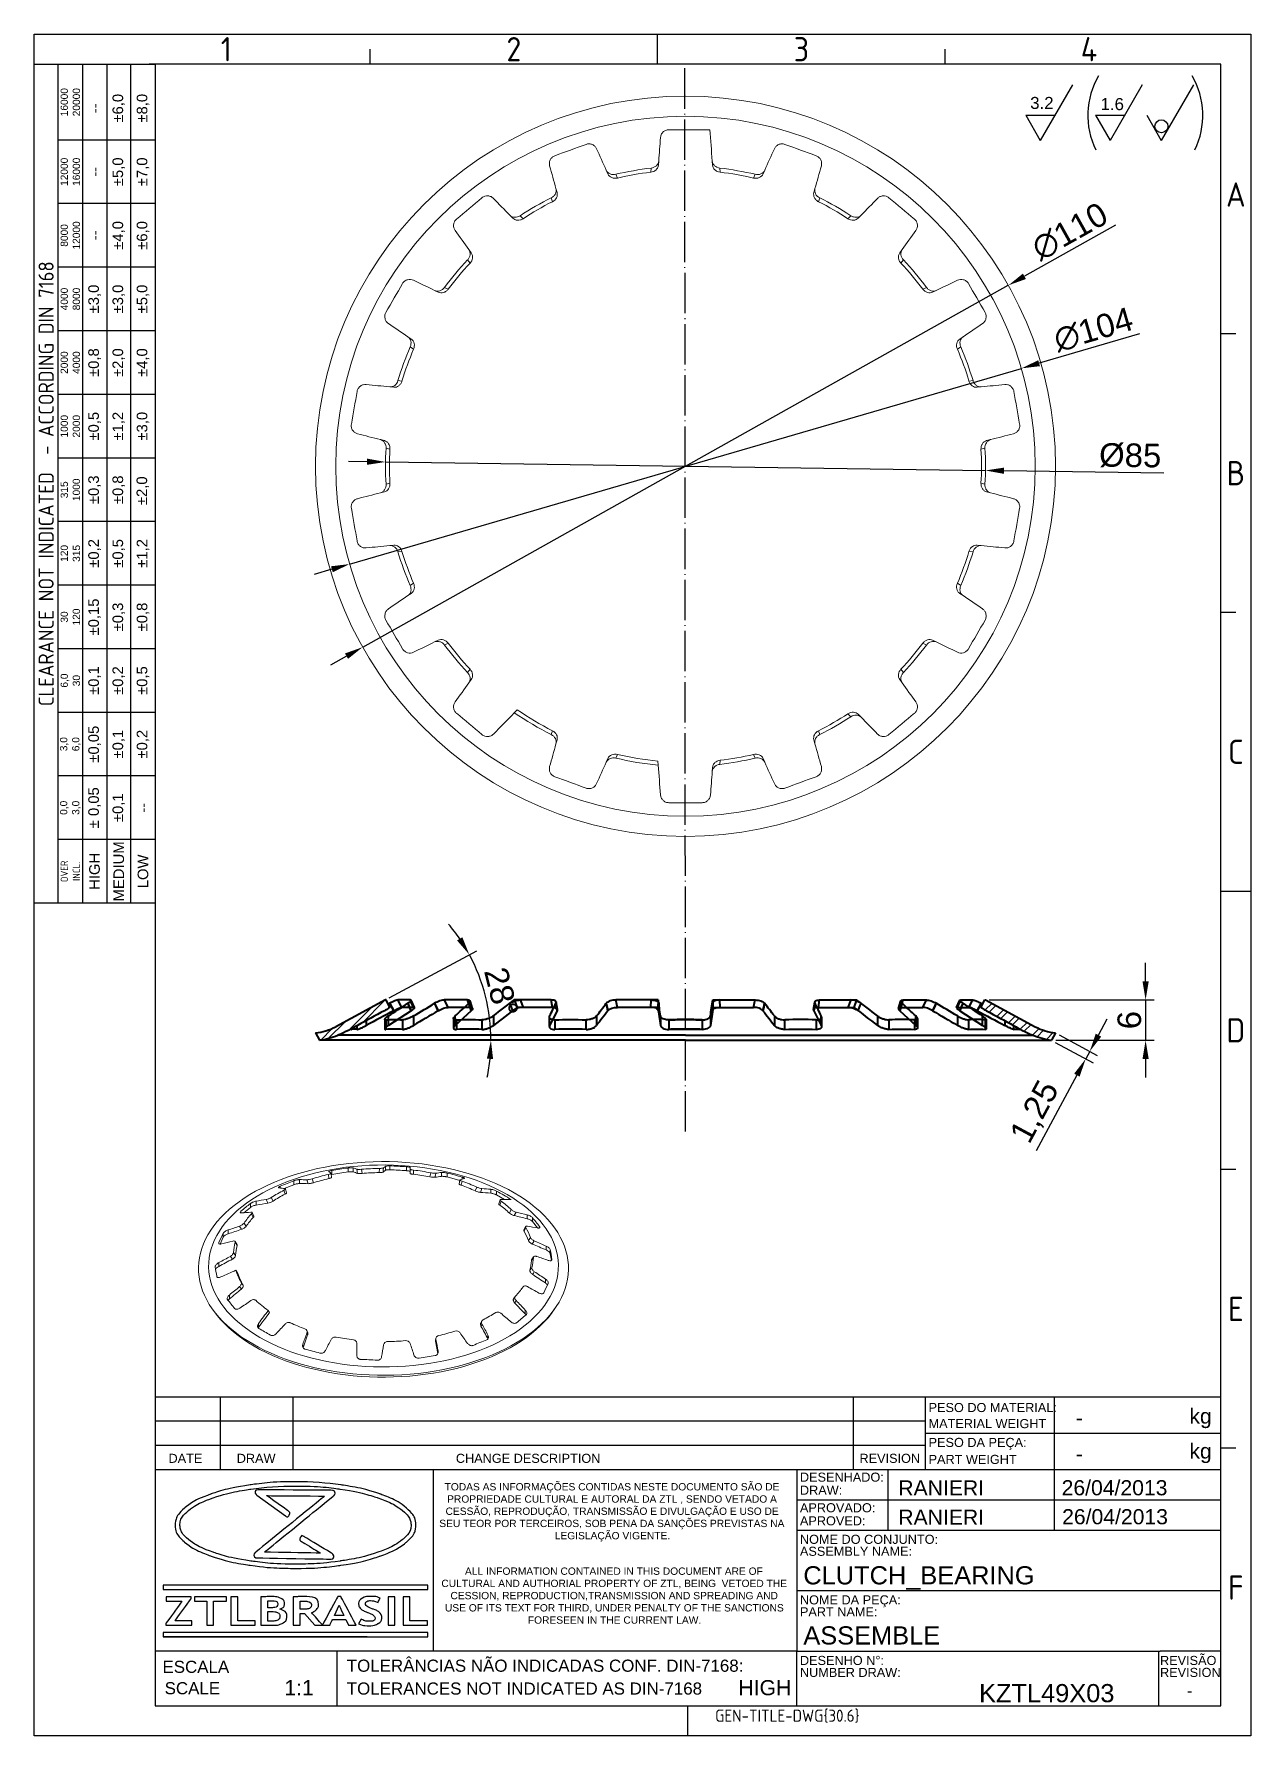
# Model space of a CAD drawing. Header units: millimetres. Extents: x 4510 to 4691, y 1198 to 1451.
import ezdxf
from ezdxf.enums import TextEntityAlignment as Align

# ---------------------------------------------------------------- set-up
doc = ezdxf.new("R2010")
doc.units = ezdxf.units.MM
doc.linetypes.add('ACAD_ISO02W100', pattern=[15, 12, -3])
doc.linetypes.add('ACAD_ISO04W100', pattern=[30, 24, -3, 0, -3])
for name, color, linetype, lineweight in [('AM_0', 7, 'Continuous', 40), ('AM_4', 1, 'ACAD_ISO04W100', 25), ('AM_5', 1, 'Continuous', 25), ('AM_8', 40, 'ACAD_ISO02W100', 35)]:
    doc.layers.add(name, color=color, linetype=linetype, lineweight=lineweight)
doc.layers.add('Camada 1', color=7, linetype='Continuous')
doc.styles.add('ACISOTS', font='isocp.shx', dxfattribs={"height": 1})
doc.styles.get("Standard").update_dxf_attribs({"font": 'arial.ttf'})
doc.dimstyles.new('ISO-25', dxfattribs={"dimtxt": 3.5, "dimasz": 2.75, "dimexe": 1.25, "dimexo": 0.625, "dimtad": 1, "dimtxsty": 'Standard', "dimcen": 2.5, "dimadec": 0, "dimazin": 0, "dimtfac": 1, "dimtmove": 0, "dimatfit": 3, "dimfxl": 1, "dimarcsym": 0})

msp = doc.modelspace()

# ---------------------------------------------------------------- texts
at = {"color": 135, "lineweight": 25, "style": 'ACISOTS'}
for s, p in [('1', (4539.006, 1448.551)), ('2', (4581.756, 1448.551)), ('3', (4624.506, 1448.551)), ('4', (4667.256, 1448.551)), ('A', (4689.081, 1426.951)), ('B', (4689.081, 1385.551)), ('C', (4689.081, 1344.151)), ('D', (4689.081, 1302.751)), ('E', (4689.081, 1261.351)), ('F', (4689.081, 1219.951))]:
    msp.add_text(s, height=3.6, dxfattribs=at).set_placement(p, align=Align.MIDDLE)
for s, height, p in [('PESO DO MATERIAL:', 1.35, (4643.407, 1246.032)), ('MATERIAL WEIGHT', 1.35, (4643.407, 1243.641)), ('kg', 2.25, (4682.18, 1244.306)), ('PESO DA PEÇA:', 1.35, (4643.407, 1240.843)), ('DATE', 1.35, (4530.424, 1238.482)), ('DRAW', 1.35, (4540.566, 1238.482)), ('CHANGE DESCRIPTION', 1.35, (4573.14, 1238.482)), ('REVISION', 1.35, (4633.132, 1238.482)), ('PART WEIGHT', 1.35, (4643.407, 1238.324)), ('kg', 2.25, (4682.18, 1239.115)), ('DESENHADO:', 1.35, (4624.284, 1235.684)), ('DRAW:', 1.35, (4624.284, 1233.742)), ('APROVADO:', 1.35, (4624.284, 1231.137)), ('APROVED:', 1.35, (4624.284, 1229.195)), ('NOME DO CONJUNTO:', 1.35, (4624.284, 1226.449)), ('ASSEMBLY NAME:', 1.35, (4624.284, 1224.671)), ('NOME DA PEÇA:', 1.35, (4624.284, 1217.449)), ('PART NAME:', 1.35, (4624.284, 1215.671)), ('ESCALA', 1.8, (4529.522, 1207.277)), ('TOLERÂNCIAS NÃO INDICADAS CONF. DIN-7168:', 1.8, (4556.921, 1207.445)), ('DESENHO N%%d:', 1.35, (4624.284, 1208.449)), ('REVISÃO', 1.35, (4677.81, 1208.449)), ('NUMBER DRAW:', 1.35, (4624.284, 1206.671)), ('REVISION', 1.35, (4677.81, 1206.671)), ('SCALE', 1.8, (4529.847, 1204.097)), ('TOLERANCES NOT INDICATED AS DIN-7168', 1.8, (4556.921, 1204.048))]:
    msp.add_text(s, height=height).set_placement(p)
at = {"color": 135, "lineweight": 25, "attachment_point": 5, "rotation": 90}
for s, insert, char_height, width in [('16000\\P20000', (4515.831, 1440.676), 1.08, 11.25), ('±6,0', (4523.031, 1439.776), 1.575, 9.45), ('±8,0', (4526.631, 1439.776), 1.575, 9.45), ('--', (4519.431, 1439.776), 1.575, 9.45), ('12000\\P16000', (4515.831, 1430.326), 1.08, 9.45), ('±5,0', (4523.031, 1430.326), 1.575, 9.45), ('±7,0', (4526.631, 1430.326), 1.575, 9.45), ('--', (4519.431, 1430.326), 1.575, 9.45), ('8000\\P12000', (4515.831, 1420.876), 1.08, 9.45), ('--', (4519.431, 1420.876), 1.575, 9.45), ('±4,0', (4523.031, 1420.876), 1.575, 9.45), ('±6,0', (4526.631, 1420.876), 1.575, 9.45), ('{\\Fisocp.shx|c0;CLEARANCE NOT INDICATED  - ACCORDING DIN 7168}', (4512.231, 1383.976), 2.25, 124.65), ('4000\\P8000', (4515.831, 1411.426), 1.08, 9.45), ('±3,0', (4519.431, 1411.426), 1.575, 9.45), ('±3,0', (4523.031, 1411.426), 1.575, 9.45), ('±5,0', (4526.631, 1411.426), 1.575, 9.45), ('2000\\P4000', (4515.831, 1401.976), 1.08, 9.45), ('±0,8', (4519.431, 1401.976), 1.575, 9.45), ('±2,0', (4523.031, 1401.976), 1.575, 9.45), ('±4,0', (4526.631, 1401.976), 1.575, 9.45), ('1000\\P2000', (4515.831, 1392.526), 1.08, 9.45), ('±0,5', (4519.431, 1392.526), 1.575, 9.45), ('±1,2', (4523.031, 1392.526), 1.575, 9.45), ('±3,0', (4526.631, 1392.526), 1.575, 9.45), ('315\\P1000', (4515.831, 1383.076), 1.08, 9.45), ('±0,3', (4519.431, 1383.076), 1.575, 9.45), ('±0,8', (4523.031, 1383.076), 1.575, 9.45), ('±2,0', (4526.601, 1382.935), 1.575, 9.45), ('120\\P315', (4515.831, 1373.626), 1.08, 9.45), ('±0,2', (4519.431, 1373.626), 1.575, 9.45), ('±0,5', (4523.031, 1373.626), 1.575, 9.45), ('±1,2', (4526.631, 1373.626), 1.575, 9.45), ('±0,15', (4519.431, 1364.176), 1.575, 9.45), ('±0,3', (4523.031, 1364.176), 1.575, 9.45), ('±0,8', (4526.631, 1364.176), 1.575, 9.45), ('30\\P120', (4515.831, 1364.176), 1.08, 9.45), ('6,0\\P30', (4515.831, 1354.726), 1.08, 9.45), ('±0,1', (4519.431, 1354.726), 1.575, 9.45), ('±0,2', (4523.031, 1354.726), 1.575, 9.45), ('±0,5', (4526.631, 1354.726), 1.575, 9.45), ('3,0\\P6,0', (4515.831, 1345.276), 1.08, 9.45), ('±0,05', (4519.431, 1345.276), 1.575, 9.45), ('±0,1', (4523.031, 1345.276), 1.575, 9.45), ('±0,2', (4526.631, 1345.276), 1.575, 9.45), ('± 0,05', (4519.431, 1335.826), 1.575, 9.45), ('\\pt4.79529;±0,1', (4523.031, 1335.826), 1.575, 9.45), ('0,0\\P3,0', (4515.831, 1335.826), 1.08, 9.45), ('--', (4526.631, 1335.826), 1.575, 9.45), ('MEDIUM', (4523.031, 1326.376), 1.575, 9.45), ('{\\Fisocp.shx|c0;OVER\\PINCL.}', (4515.831, 1326.376), 1.08, 9.45), ('HIGH', (4519.431, 1326.376), 1.575, 9.45), ('LOW', (4526.631, 1326.376), 1.575, 9.45)]:
    msp.add_mtext(s, dxfattribs=dict(at, insert=insert, char_height=char_height, width=width))
at = {"linetype": 'Continuous', "char_height": 1.089, "attachment_point": 1}
for s, width, insert in [('\\pi1.1295;TODAS AS INFORMAÇÕES CONTIDAS NESTE DOCUMENTO SÃO DE \\P\\pi1.5065;PROPRIEDADE CULTURAL E AUTORAL DA ZTL , SENDO VETADO A \\P\\pi1.274;CESSÃO, REPRODUÇÃO, TRANSMISSÃO E DIVULGAÇÃO E USO DE \\P\\pi0.34021;SEU TEOR POR TERCEIROS, SOB PENA DA SANÇÕES PREVISTAS NA \\P\\pi17.505;LEGISLAÇÃO VIGENTE.', 51.92805, (4570.33, 1235.475)), ('\\pi3.5499;ALL INFORMATION CONTAINED IN THIS DOCUMENT ARE OF \\P\\pi0.041443;CULTURAL AND AUTHORIAL PROPERTY OF ZTL, BEING  VETOED THE \\P\\pi1.3942;CESSION, REPRODUCTION,TRANSMISSION AND SPREADING AND \\P\\pi0.57109;USE OF ITS TEXT FOR THIRD, UNDER PENALTY OF THE SANCTIONS \\P\\pi12.898;FORESEEN IN THE CURRENT LAW.', 51.32011, (4570.938, 1222.935))]:
    msp.add_mtext_dynamic_manual_height_columns(s, width=width, gutter_width=12.5, heights=[0], dxfattribs=dict(at, insert=insert))
for p in [(4665.286, 1245.176), (4665.286, 1239.821)]:
    msp.add_attdef('-', text='', height=2.25).set_placement(p, align=Align.MIDDLE_LEFT)
for tag, p, height in [('RANIERI', (4638.908, 1233.636), 2.25), ('26/04/2013', (4663.187, 1233.662), 2.25), ('26/04/2013', (4663.259, 1229.356), 2.25), ('RANIERI', (4638.906, 1229.282), 2.25), ('CLUTCH_BEARING', (4624.792, 1220.423), 2.7), ('ASSEMBLE', (4624.792, 1211.492), 2.7), ('KZTL49X03', (4650.91, 1202.914), 2.7)]:
    msp.add_attdef(tag, p, '', height=height)
for tag, height, p in [('1:1', 2.25, (4549.829, 1205.082)), ('HIGH', 2.25, (4619.068, 1205.082)), ('-', 1.76, (4682.204, 1204.642))]:
    msp.add_attdef(tag, text='', height=height).set_placement(p, align=Align.MIDDLE_CENTER)
at = {"color": 135, "style": 'ACISOTS'}
msp.add_attdef('GEN-TITLE-DWG{30.6}', (4611.684, 1200.013), '', height=1.8, dxfattribs=at)
at = {"layer": 'AM_5', "char_height": 1.7903, "attachment_point": 1}
for s, insert in [('3.2', (4658.515, 1441.46)), ('1.6', (4668.972, 1441.287))]:
    msp.add_mtext_dynamic_manual_height_columns(s, width=18.23779, gutter_width=12.5, heights=[0], dxfattribs=dict(at, insert=insert))

# ---------------------------------------------------------------- blocks, each defined once
blk = doc.blocks.new('*D12')
at = {"layer": 'AM_5', "color": 0, "lineweight": -2, "ltscale": 0.25, "transparency": 16777216}
for p, q in [((4671.2, 1422.39), (4657.66, 1414.8)), ((4559.29, 1359.7), (4655.26, 1413.46)), ((4556.89, 1358.36), (4554.49, 1357.01))]:
    blk.add_line(p, q, dxfattribs=at)
at = {"layer": 'AM_5', "color": 0, "ltscale": 0.25, "transparency": 16777216}
for points in [[(4657.43, 1415.2), (4657.88, 1414.4), (4655.26, 1413.46)], [(4556.66, 1358.76), (4557.11, 1357.96), (4559.29, 1359.7)]]:
    blk.add_solid(points, dxfattribs=at)
at = {"layer": 'Defpoints', "color": 0, "ltscale": 0.25, "transparency": 16777216}
for p in [(4655.26, 1413.46), (4559.29, 1359.7)]:
    blk.add_point(p, dxfattribs=at)
at = {"layer": 'AM_5', "color": 0, "ltscale": 0.25, "transparency": 16777216, "insert": (4664.4, 1421.46), "char_height": 3.5, "attachment_point": 5, "rotation": 29.2546}
blk.add_mtext('∅110', dxfattribs=at)
blk = doc.blocks.new('*D13')
at = {"layer": 'AM_5', "color": 0, "lineweight": -2, "ltscale": 0.25, "transparency": 16777216}
for p, q in [((4674.74, 1406.23), (4659.84, 1401.89)), ((4557.35, 1372.04), (4657.2, 1401.12)), ((4554.71, 1371.27), (4552.06, 1370.5))]:
    blk.add_line(p, q, dxfattribs=at)
at = {"layer": 'AM_5', "color": 0, "ltscale": 0.25, "transparency": 16777216}
for points in [[(4659.71, 1402.33), (4659.96, 1401.45), (4657.2, 1401.12)], [(4554.58, 1371.71), (4554.83, 1370.83), (4557.35, 1372.04)]]:
    blk.add_solid(points, dxfattribs=at)
at = {"layer": 'Defpoints', "color": 0, "ltscale": 0.25, "transparency": 16777216}
for p in [(4657.2, 1401.12), (4557.35, 1372.04)]:
    blk.add_point(p, dxfattribs=at)
at = {"layer": 'AM_5', "color": 0, "ltscale": 0.25, "transparency": 16777216, "insert": (4667.91, 1406.86), "char_height": 3.5, "attachment_point": 5, "rotation": 16.239}
blk.add_mtext('∅104', dxfattribs=at)
blk = doc.blocks.new('*D14')
at = {"layer": 'AM_5', "color": 0, "lineweight": -2, "ltscale": 0.25, "transparency": 16777216}
for p, q in [((4559.93, 1387.25), (4557.18, 1387.29)), ((4562.68, 1387.21), (4651.86, 1385.95)), ((4678.39, 1385.57), (4654.61, 1385.91))]:
    blk.add_line(p, q, dxfattribs=at)
at = {"layer": 'AM_5', "color": 0, "ltscale": 0.25, "transparency": 16777216}
for points in [[(4559.94, 1387.71), (4559.92, 1386.79), (4562.68, 1387.21)], [(4654.62, 1386.37), (4654.6, 1385.45), (4651.86, 1385.95)]]:
    blk.add_solid(points, dxfattribs=at)
at = {"layer": 'Defpoints', "color": 0, "ltscale": 0.25, "transparency": 16777216}
for p in [(4562.68, 1387.21), (4651.86, 1385.95)]:
    blk.add_point(p, dxfattribs=at)
at = {"layer": 'AM_5', "color": 0, "ltscale": 0.25, "transparency": 16777216, "insert": (4673.38, 1388.15), "char_height": 3.5, "attachment_point": 5, "rotation": 359.1879}
blk.add_mtext('%%C85', dxfattribs=at)
blk = doc.blocks.new('*D15')
at = {"layer": 'AM_5', "color": 0, "lineweight": -2, "ltscale": 0.25, "transparency": 16777216}
for p, q in [((4675.67, 1310.02), (4675.67, 1312.77)), ((4652.4, 1307.27), (4676.92, 1307.27)), ((4675.67, 1307.27), (4675.67, 1301.27)), ((4662.3, 1301.27), (4676.92, 1301.27)), ((4675.67, 1298.52), (4675.67, 1295.77))]:
    blk.add_line(p, q, dxfattribs=at)
at = {"layer": 'AM_5', "color": 0, "ltscale": 0.25, "transparency": 16777216}
for points in [[(4675.21, 1310.02), (4676.13, 1310.02), (4675.67, 1307.27)], [(4675.21, 1298.52), (4676.13, 1298.52), (4675.67, 1301.27)]]:
    blk.add_solid(points, dxfattribs=at)
at = {"layer": 'Defpoints', "color": 0, "ltscale": 0.25, "transparency": 16777216}
for p in [(4651.78, 1307.27), (4661.67, 1301.27), (4675.67, 1301.27)]:
    blk.add_point(p, dxfattribs=at)
at = {"layer": 'AM_5', "color": 0, "ltscale": 0.25, "transparency": 16777216, "insert": (4673.26, 1304.27), "char_height": 3.5, "attachment_point": 5, "rotation": 90}
blk.add_mtext('6', dxfattribs=at)
blk = doc.blocks.new('*D16')
at = {"layer": 'AM_5', "color": 0, "lineweight": -2, "ltscale": 0.25, "transparency": 16777216}
for p, q in [((4668.66, 1302.04), (4669.97, 1304.46)), ((4662.22, 1300.97), (4667.86, 1297.93)), ((4662.82, 1302.07), (4668.46, 1299.03)), ((4667.36, 1299.62), (4666.76, 1298.52)), ((4665.46, 1296.1), (4659.38, 1284.85))]:
    blk.add_line(p, q, dxfattribs=at)
at = {"layer": 'AM_5', "color": 0, "ltscale": 0.25, "transparency": 16777216}
for points in [[(4668.26, 1302.26), (4669.07, 1301.82), (4667.36, 1299.62)], [(4665.05, 1296.32), (4665.86, 1295.88), (4666.76, 1298.52)]]:
    blk.add_solid(points, dxfattribs=at)
at = {"layer": 'Defpoints', "color": 0, "ltscale": 0.25, "transparency": 16777216}
for p in [(4661.67, 1301.27), (4662.27, 1302.37), (4666.76, 1298.52)]:
    blk.add_point(p, dxfattribs=at)
at = {"layer": 'AM_5', "color": 0, "ltscale": 0.25, "transparency": 16777216, "insert": (4659.36, 1290.56), "char_height": 3.5, "attachment_point": 5, "rotation": 61.6263}
blk.add_mtext('1,25', dxfattribs=at)
blk = doc.blocks.new('*D17')
at = {"layer": 'AM_5', "color": 0, "lineweight": -2, "ltscale": 0.25, "transparency": 16777216}
blk.add_line((4563.23, 1307.57), (4576.24, 1314.59), dxfattribs=at)
for start, end in [(34.2586, 40.1435), (360, 28.3737), (348.2302, 354.1151)]:
    blk.add_arc((4551.57, 1301.27), 26.79, start, end, dxfattribs=at)
at = {"layer": 'AM_5', "color": 0, "ltscale": 0.25, "transparency": 16777216}
for points in [[(4574.1, 1316.59), (4573.31, 1316.11), (4575.14, 1314)], [(4577.75, 1298.55), (4578.67, 1298.5), (4578.35, 1301.27)]]:
    blk.add_solid(points, dxfattribs=at)
at = {"layer": 'Defpoints', "color": 0, "ltscale": 0.25, "transparency": 16777216}
for p in [(4562.68, 1307.27), (4577.99, 1305.67), (4555.27, 1303.27), (4552.86, 1301.27), (4607.27, 1301.27)]:
    blk.add_point(p, dxfattribs=at)
at = {"layer": 'AM_5', "color": 0, "ltscale": 0.25, "transparency": 16777216, "insert": (4579.88, 1308.43), "char_height": 3.5, "attachment_point": 5, "rotation": 284.1868}
blk.add_mtext('28°', dxfattribs=at)

# ---------------------------------------------------------------- dimensions: what is measured, and where the dimension line sits
at = {"layer": 'AM_5', "ltscale": 0.25}
for p1, p2, picture, middle in [((4559.286, 1359.702), (4655.256, 1413.458), '*D12', (4664.402, 1421.458)), ((4557.345, 1372.039), (4657.196, 1401.122), '*D13', (4667.908, 1406.856))]:
    dim = msp.add_diameter_dim_2p(p1=p1, p2=p2, dimstyle='ISO-25', dxfattribs=at)
    dim.commit()
    dim.dimension.update_dxf_attribs({"geometry": picture, "text_midpoint": middle})
dim = msp.add_diameter_dim_2p(p1=(4562.681, 1387.212), p2=(4651.86, 1385.948), text='%%C85', dimstyle='ISO-25', dxfattribs=at)
dim.commit()
dim.dimension.update_dxf_attribs({"geometry": '*D14', "text_midpoint": (4673.34, 1385.644), "dimtype": 163})
dim = msp.add_angular_dim_2l(base=(4577.99, 1305.672), line1=((4607.268, 1301.27), (4552.865, 1301.27)), line2=((4562.677, 1307.27), (4555.271, 1303.27)), dimstyle='ISO-25', dxfattribs=at)
dim.commit()
dim.dimension.update_dxf_attribs({"geometry": '*D17', "text_midpoint": (4579.875, 1308.426)})
dim = msp.add_linear_dim(base=(4675.673, 1301.27), p1=(4651.78, 1307.27), p2=(4661.672, 1301.27), angle=90, dimstyle='ISO-25', dxfattribs=at)
dim.commit()
dim.dimension.update_dxf_attribs({"geometry": '*D15', "text_midpoint": (4673.261, 1304.27)})
dim = msp.add_aligned_dim(p1=(4662.266, 1302.37), p2=(4661.672, 1301.27), distance=5.788, dimstyle='ISO-25', dxfattribs=at)
dim.commit()
dim.dimension.update_dxf_attribs({"geometry": '*D16', "text_midpoint": (4659.365, 1290.561)})

# ---------------------------------------------------------------- hatches: boundary and pattern name
at = {"layer": 'AM_5', "ltscale": 0.25}
h = msp.add_hatch(dxfattribs=at)
h.set_pattern_fill('ANSI32', color=256, scale=0.2)
edge = h.paths.add_edge_path()
edge.add_spline(control_points=[(4562.505, 1305.669), (4562.757, 1305.808), (4562.981, 1305.936), (4563.209, 1306.073), (4563.266, 1306.109), (4563.338, 1306.158), (4563.351, 1306.17), (4563.343, 1306.17)], knot_values=[0, 0, 0, 0, 0.5, 0.5, 0.75, 0.75, 1, 1, 1, 1], degree=3, periodic=0)
edge.add_line((4563.343, 1306.17), (4562.757, 1307.27))
edge.add_line((4562.757, 1307.27), (4562.677, 1307.27))
edge.add_line((4562.677, 1307.27), (4555.271, 1303.27))
edge.add_arc((4551.136, 1311.602), 9.301, 277.00904, 296.39527, ccw=False)
edge.add_line((4552.271, 1302.37), (4552.865, 1301.27))
edge.add_arc((4550.533, 1315.048), 13.974, 279.60663, 291.20296)
edge.add_spline(control_points=[(4555.587, 1302.02), (4556.761, 1302.506), (4557.642, 1302.992), (4558.524, 1303.478)], knot_values=[0.0057235, 0.0057235, 0.0057235, 0.0057235, 0.0088165, 0.0088165, 0.0088165, 0.0088165], degree=3, periodic=0)
edge.add_spline(control_points=[(4558.524, 1303.478), (4558.953, 1303.715), (4559.383, 1303.951), (4559.813, 1304.188)], knot_values=[0.0042149, 0.0042149, 0.0042149, 0.0042149, 0.0057235, 0.0057235, 0.0057235, 0.0057235], degree=3, periodic=0)
edge.add_spline(control_points=[(4559.813, 1304.188), (4560.71, 1304.682), (4561.607, 1305.176), (4562.505, 1305.669)], knot_values=[0.0010661, 0.0010661, 0.0010661, 0.0010661, 0.0042149, 0.0042149, 0.0042149, 0.0042149], degree=3, periodic=0)
edge = h.paths.add_edge_path()
edge.add_line((4651.86, 1307.27), (4651.78, 1307.27))
edge.add_line((4651.78, 1307.27), (4651.193, 1306.17))
edge.add_spline(control_points=[(4651.193, 1306.17), (4651.185, 1306.17), (4651.199, 1306.158), (4651.271, 1306.109), (4651.327, 1306.073), (4651.556, 1305.936), (4651.779, 1305.808), (4652.031, 1305.669)], knot_values=[0, 0, 0, 0, 0.25, 0.25, 0.5, 0.5, 1, 1, 1, 1], degree=3, periodic=0)
edge.add_spline(control_points=[(4652.031, 1305.669), (4652.929, 1305.176), (4653.826, 1304.682), (4654.724, 1304.188)], knot_values=[0.0010661, 0.0010661, 0.0010661, 0.0010661, 0.0042149, 0.0042149, 0.0042149, 0.0042149], degree=3, periodic=0)
edge.add_spline(control_points=[(4654.724, 1304.188), (4655.153, 1303.951), (4655.583, 1303.715), (4656.013, 1303.478)], knot_values=[0.0042149, 0.0042149, 0.0042149, 0.0042149, 0.0057235, 0.0057235, 0.0057235, 0.0057235], degree=3, periodic=0)
edge.add_spline(control_points=[(4656.013, 1303.478), (4656.894, 1302.992), (4657.775, 1302.506), (4658.95, 1302.02)], knot_values=[0.0057235, 0.0057235, 0.0057235, 0.0057235, 0.0088165, 0.0088165, 0.0088165, 0.0088165], degree=3, periodic=0)
edge.add_arc((4664.004, 1315.048), 13.974, 248.79704, 260.39337)
edge.add_line((4661.672, 1301.27), (4662.266, 1302.37))
edge.add_arc((4663.401, 1311.602), 9.301, 243.60473, 262.99096, ccw=False)
edge.add_line((4659.266, 1303.27), (4651.86, 1307.27))

# ---------------------------------------------------------------- linework, layer by layer
at = {"color": 135, "lineweight": 25}
for p, q in [((4510.431, 1197.901), (4510.431, 1450.801)), ((4510.431, 1450.801), (4691.331, 1450.801)), ((4603.131, 1446.301), (4603.131, 1450.801)), ((4691.331, 1450.801), (4691.331, 1197.901)), ((4560.381, 1446.301), (4560.381, 1448.551)), ((4645.881, 1446.301), (4645.881, 1448.551)), ((4514.031, 1321.651), (4514.031, 1446.301)), ((4517.631, 1446.301), (4517.631, 1321.651)), ((4521.231, 1446.301), (4521.231, 1321.651)), ((4524.831, 1321.651), (4524.831, 1446.301)), ((4528.431, 1435.051), (4514.031, 1435.051)), ((4528.431, 1425.601), (4514.031, 1425.601)), ((4528.431, 1416.151), (4514.031, 1416.151)), ((4528.431, 1406.701), (4514.031, 1406.701)), ((4689.081, 1406.251), (4686.831, 1406.251)), ((4528.431, 1397.251), (4514.031, 1397.251)), ((4528.431, 1387.801), (4514.031, 1387.801)), ((4528.431, 1378.351), (4514.031, 1378.351)), ((4528.431, 1368.901), (4514.031, 1368.901)), ((4689.081, 1364.851), (4686.831, 1364.851)), ((4528.431, 1359.451), (4514.031, 1359.451)), ((4528.431, 1350.001), (4514.031, 1350.001)), ((4528.431, 1340.551), (4514.031, 1340.551)), ((4528.431, 1331.101), (4514.031, 1331.101)), ((4686.831, 1323.451), (4691.331, 1323.451)), ((4689.081, 1282.051), (4686.831, 1282.051)), ((4689.081, 1240.651), (4686.831, 1240.651)), ((4607.631, 1197.901), (4607.631, 1202.401)), ((4691.331, 1197.901), (4510.431, 1197.901))]:
    msp.add_line(p, q, dxfattribs=at)
for p, q in [((4686.831, 1446.301), (4527.531, 1446.301)), ((4528.431, 1446.301), (4528.431, 1202.401)), ((4686.831, 1202.401), (4686.831, 1446.301)), ((4528.431, 1248.301), (4686.831, 1248.301)), ((4528.431, 1248.301), (4528.431, 1202.401)), ((4528.431, 1248.301), (4642.954, 1248.301)), ((4538.154, 1237.501), (4538.154, 1248.301)), ((4548.929, 1237.501), (4548.929, 1248.301)), ((4632.248, 1237.501), (4632.248, 1248.301)), ((4642.954, 1237.501), (4642.954, 1248.301)), ((4662.081, 1248.301), (4662.081, 1242.901)), ((4686.831, 1202.401), (4686.831, 1248.301)), ((4642.954, 1244.701), (4528.431, 1244.701)), ((4642.954, 1242.901), (4686.831, 1242.901)), ((4662.081, 1242.901), (4662.081, 1237.501)), ((4528.431, 1241.101), (4642.954, 1241.101)), ((4528.431, 1237.501), (4623.831, 1237.501)), ((4569.77, 1237.501), (4569.77, 1210.501)), ((4623.831, 1237.501), (4623.831, 1220.401)), ((4623.831, 1237.501), (4686.831, 1237.501)), ((4637.331, 1237.501), (4637.331, 1228.501)), ((4662.081, 1237.501), (4662.081, 1228.501)), ((4623.831, 1233.001), (4686.831, 1233.001)), ((4623.831, 1228.501), (4686.831, 1228.501)), ((4623.831, 1220.401), (4623.831, 1210.501)), ((4623.831, 1219.501), (4686.831, 1219.501)), ((4623.831, 1210.501), (4528.431, 1210.501)), ((4555.431, 1210.501), (4555.431, 1202.401)), ((4623.831, 1202.401), (4623.831, 1210.501)), ((4623.831, 1210.501), (4677.831, 1210.501)), ((4677.609, 1210.501), (4677.609, 1202.401)), ((4686.831, 1210.501), (4677.831, 1210.501)), ((4528.431, 1202.401), (4686.831, 1202.401)), ((4528.431, 1202.401), (4686.831, 1202.401))]:
    msp.add_line(p, q)
at = {"color": 7, "linetype": 'Continuous', "lineweight": 15}
for p, q in [((4603.293, 1431.93), (4603.247, 1431.327)), ((4611.294, 1431.327), (4611.249, 1431.93)), ((4595.747, 1430.005), (4595.498, 1430.556)), ((4596.913, 1429.955), (4597.16, 1429.403)), ((4602.125, 1430.278), (4602.168, 1430.881)), ((4612.373, 1430.881), (4612.416, 1430.278)), ((4617.381, 1429.403), (4617.628, 1429.955)), ((4619.043, 1430.556), (4618.794, 1430.005)), ((4587.49, 1425.883), (4587.324, 1426.465)), ((4588.022, 1427.834), (4588.185, 1427.252)), ((4626.356, 1427.252), (4626.519, 1427.834)), ((4627.217, 1426.465), (4627.051, 1425.883)), ((4581.59, 1423.445), (4581.168, 1423.877)), ((4633.374, 1423.877), (4632.951, 1423.445)), ((4582.703, 1423.797), (4583.124, 1423.362)), ((4631.418, 1423.362), (4631.838, 1423.797)), ((4575.241, 1416.748), (4574.886, 1417.237)), ((4575.073, 1418.763), (4575.426, 1418.272)), ((4639.116, 1418.272), (4639.468, 1418.763)), ((4639.656, 1417.237), (4639.301, 1416.748)), ((4570.531, 1412.438), (4569.986, 1412.7)), ((4571.456, 1413.15), (4572, 1412.885)), ((4642.542, 1412.885), (4643.086, 1413.15)), ((4644.556, 1412.7), (4644.011, 1412.438)), ((4566.008, 1405.81), (4566.507, 1405.469)), ((4566.854, 1403.973), (4566.354, 1404.312)), ((4648.188, 1404.312), (4647.687, 1403.973)), ((4648.035, 1405.469), (4648.534, 1405.81)), ((4564.529, 1399.298), (4565.13, 1399.236)), ((4649.412, 1399.236), (4650.013, 1399.298)), ((4563.902, 1398.313), (4563.301, 1398.373)), ((4651.241, 1398.373), (4650.639, 1398.313)), ((4561.919, 1390.538), (4562.505, 1390.388)), ((4563.343, 1389.101), (4562.757, 1389.248)), ((4651.785, 1389.248), (4651.198, 1389.101)), ((4652.037, 1390.388), (4652.622, 1390.538)), ((4562.757, 1383.912), (4563.343, 1384.059)), ((4651.198, 1384.059), (4651.785, 1383.912)), ((4562.505, 1382.773), (4561.919, 1382.623)), ((4652.622, 1382.623), (4652.037, 1382.773)), ((4563.301, 1374.788), (4563.902, 1374.848)), ((4565.13, 1373.925), (4564.529, 1373.863)), ((4650.013, 1373.863), (4649.412, 1373.925)), ((4650.639, 1374.848), (4651.241, 1374.788)), ((4566.354, 1368.848), (4566.854, 1369.187)), ((4647.687, 1369.187), (4648.188, 1368.848)), ((4566.507, 1367.691), (4566.008, 1367.35)), ((4648.534, 1367.35), (4648.035, 1367.691)), ((4569.986, 1360.461), (4570.531, 1360.722)), ((4644.011, 1360.722), (4644.556, 1360.461)), ((4572, 1360.275), (4571.456, 1360.011)), ((4643.086, 1360.011), (4642.542, 1360.275)), ((4574.886, 1355.923), (4575.241, 1356.413)), ((4639.301, 1356.413), (4639.656, 1355.923)), ((4575.426, 1354.889), (4575.073, 1354.397)), ((4639.468, 1354.397), (4639.116, 1354.889)), ((4581.827, 1349.958), (4582.248, 1350.389)), ((4631.838, 1349.364), (4631.418, 1349.798)), ((4632.951, 1349.716), (4633.374, 1349.284)), ((4587.324, 1346.696), (4587.49, 1347.277)), ((4588.185, 1345.908), (4588.022, 1345.326)), ((4626.519, 1345.326), (4626.356, 1345.908)), ((4627.051, 1347.277), (4627.217, 1346.696)), ((4595.498, 1342.605), (4595.747, 1343.156)), ((4597.16, 1343.758), (4596.913, 1343.206)), ((4617.628, 1343.206), (4617.381, 1343.758)), ((4618.794, 1343.156), (4619.043, 1342.605)), ((4603.222, 1342.171), (4603.176, 1342.771)), ((4611.249, 1341.231), (4611.294, 1341.833)), ((4612.416, 1342.882), (4612.373, 1342.279)), ((4557.104, 1281.713), (4557.104, 1282.294)), ((4557.855, 1282.302), (4557.855, 1281.722)), ((4561.724, 1281.62), (4561.772, 1282.241)), ((4562.662, 1281.964), (4562.662, 1282.544)), ((4563.333, 1282.608), (4563.333, 1282.028)), ((4565.79, 1281.904), (4565.79, 1282.484)), ((4547.637, 1279.247), (4549.054, 1279.819)), ((4549.054, 1279.819), (4549.054, 1280.399)), ((4549.896, 1280.57), (4549.896, 1279.99)), ((4551.768, 1280.694), (4551.958, 1280.109)), ((4554.243, 1280.724), (4554.186, 1281.345)), ((4554.658, 1280.882), (4554.602, 1281.503)), ((4554.721, 1281.345), (4554.618, 1281.324)), ((4554.721, 1281.925), (4554.721, 1281.345)), ((4559.114, 1282.107), (4559.213, 1281.493)), ((4566.855, 1281.985), (4566.85, 1281.361)), ((4569.285, 1280.984), (4569.432, 1281.586)), ((4571.022, 1281.057), (4571.022, 1281.637)), ((4571.831, 1281.55), (4571.831, 1280.97)), ((4571.831, 1280.97), (4573.725, 1280.46)), ((4573.736, 1280.522), (4573.629, 1279.91)), ((4574.056, 1280.341), (4573.948, 1279.729)), ((4543.442, 1277.37), (4543.442, 1276.79)), ((4545.702, 1277.915), (4545.961, 1277.376)), ((4547.744, 1278.406), (4547.588, 1279.004)), ((4547.973, 1278.598), (4547.819, 1279.197)), ((4576.013, 1278.894), (4576.242, 1279.458)), ((4578.34, 1278.553), (4578.34, 1279.133)), ((4579.189, 1278.877), (4579.189, 1278.297)), ((4579.189, 1278.297), (4580.356, 1277.615)), ((4579.699, 1277.567), (4579.502, 1276.986)), ((4579.85, 1277.375), (4579.652, 1276.794)), ((4541.634, 1275.644), (4542.612, 1276.45)), ((4542.612, 1276.45), (4542.612, 1277.03)), ((4543.01, 1274.943), (4542.775, 1275.502)), ((4543.091, 1275.124), (4542.857, 1275.683)), ((4581.098, 1275.602), (4581.38, 1276.113)), ((4583.733, 1274.756), (4583.733, 1275.336)), ((4584.52, 1274.913), (4584.52, 1274.333)), ((4538.554, 1272.012), (4538.554, 1272.592)), ((4539.273, 1273.09), (4539.273, 1272.51)), ((4541.647, 1274.106), (4541.944, 1273.624)), ((4583.507, 1273.603), (4583.243, 1273.068)), ((4583.536, 1273.444), (4583.272, 1272.91)), ((4584.52, 1274.333), (4585.275, 1273.398)), ((4538.083, 1270.996), (4538.554, 1272.012)), ((4540.094, 1269.727), (4540.393, 1269.305)), ((4540.605, 1270.884), (4540.32, 1271.391)), ((4540.613, 1270.755), (4540.327, 1271.261)), ((4583.925, 1271.504), (4584.227, 1271.956)), ((4586.551, 1270.122), (4586.551, 1270.702)), ((4587.18, 1270.136), (4587.18, 1269.556)), ((4537.892, 1268.245), (4537.892, 1267.665)), ((4540.439, 1267.093), (4540.74, 1266.646)), ((4584.153, 1267.095), (4584.439, 1267.487)), ((4584.672, 1269.022), (4584.373, 1268.545)), ((4584.373, 1268.545), (4584.404, 1268.634)), ((4584.696, 1269.115), (4584.398, 1268.638)), ((4587.18, 1269.556), (4587.331, 1268.563)), ((4541.23, 1265.305), (4541.494, 1264.941)), ((4583.119, 1264.642), (4582.822, 1264.226)), ((4586.454, 1265.212), (4586.454, 1265.792)), ((4539.464, 1262.839), (4539.289, 1262.659)), ((4539.464, 1263.419), (4539.464, 1262.839)), ((4581.96, 1263.214), (4581.726, 1262.875)), ((4536.967, 1261.312), (4537.241, 1260.928)), ((4545.25, 1261.137), (4545.446, 1260.82)), ((4576.992, 1259.567), (4576.838, 1259.268)), ((4583.453, 1260.617), (4583.453, 1261.197)), ((4583.567, 1260.475), (4583.453, 1260.617)), ((4587.525, 1260.928), (4587.799, 1261.312)), ((4543.801, 1258.614), (4543.757, 1258.533)), ((4543.801, 1259.194), (4543.801, 1258.614)), ((4551.104, 1257.506), (4550.414, 1255.598)), ((4551.108, 1257.848), (4551.002, 1258.133)), ((4570.173, 1257.013), (4570.117, 1256.736)), ((4577.912, 1256.892), (4577.912, 1257.472)), ((4558.429, 1255.955), (4558.411, 1254.406)), ((4570.117, 1256.546), (4570.452, 1254.729))]:
    msp.add_line(p, q, dxfattribs=at)
at = {"color": 8, "linetype": 'Continuous', "lineweight": 15}
for p, q in [((4574.066, 1280.636), (4574.066, 1280.948)), ((4547.033, 1279.583), (4547.033, 1279.319)), ((4541.197, 1275.864), (4541.197, 1275.619)), ((4585.562, 1273.407), (4585.562, 1273.623)), ((4537.916, 1271.217), (4537.916, 1271.076)), ((4550.379, 1256.081), (4550.379, 1255.674)), ((4570.497, 1254.836), (4570.497, 1255.065))]:
    msp.add_line(p, q, dxfattribs=at)
at = {"color": 135, "lineweight": 25}
msp.add_lwpolyline([(4528.431, 1446.301), (4528.431, 1321.651), (4510.431, 1321.651), (4510.431, 1446.301)], close=True, dxfattribs=at)
at = {"color": 7, "linetype": 'Continuous', "lineweight": 15, "flags": 128}
for points in [[(4581.828, 1278.599), (4582.67, 1278.092), (4583.471, 1277.563), (4584.231, 1277.015), (4584.948, 1276.447), (4585.622, 1275.862), (4586.249, 1275.261), (4586.83, 1274.644), (4587.363, 1274.012), (4587.848, 1273.368), (4588.282, 1272.712), (4588.666, 1272.045), (4588.998, 1271.369), (4589.278, 1270.686), (4589.505, 1269.996), (4589.68, 1269.301), (4589.801, 1268.602), (4589.868, 1267.9), (4589.881, 1267.198), (4589.841, 1266.496), (4589.747, 1265.796), (4589.599, 1265.099), (4589.398, 1264.406), (4589.144, 1263.719), (4588.838, 1263.039), (4588.48, 1262.368), (4588.071, 1261.706), (4587.612, 1261.056), (4587.103, 1260.418), (4586.546, 1259.793), (4585.941, 1259.184), (4585.291, 1258.59), (4584.595, 1258.014), (4583.856, 1257.456), (4583.075, 1256.917), (4582.254, 1256.399), (4581.394, 1255.903), (4580.496, 1255.428), (4579.563, 1254.977), (4578.596, 1254.551), (4577.598, 1254.149), (4576.57, 1253.774), (4575.514, 1253.425), (4574.432, 1253.103), (4573.327, 1252.81), (4572.2, 1252.544), (4571.054, 1252.308), (4569.892, 1252.102), (4568.714, 1251.925), (4567.524, 1251.778), (4566.324, 1251.662), (4565.116, 1251.577), (4563.903, 1251.523), (4562.687, 1251.499), (4561.471, 1251.507), (4560.256, 1251.546), (4559.045, 1251.616), (4557.841, 1251.716), (4556.646, 1251.848), (4555.462, 1252.009), (4554.291, 1252.201), (4553.136, 1252.423), (4552, 1252.673), (4550.884, 1252.953), (4549.79, 1253.261), (4548.721, 1253.596), (4547.679, 1253.958), (4546.665, 1254.347), (4545.682, 1254.761), (4544.732, 1255.2), (4543.817, 1255.663), (4542.938, 1256.148), (4542.096, 1256.656), (4541.295, 1257.184), (4540.535, 1257.733), (4539.818, 1258.3), (4539.144, 1258.885), (4538.517, 1259.487), (4537.936, 1260.104), (4537.403, 1260.735), (4536.919, 1261.38), (4536.484, 1262.036), (4536.101, 1262.702), (4535.768, 1263.378), (4535.488, 1264.062), (4535.261, 1264.752), (4535.086, 1265.447), (4534.965, 1266.146), (4534.898, 1266.847), (4534.885, 1267.549), (4534.925, 1268.251), (4535.019, 1268.952), (4535.167, 1269.649), (4535.368, 1270.342), (4535.622, 1271.029), (4535.928, 1271.708), (4536.286, 1272.38), (4536.695, 1273.041), (4537.154, 1273.691), (4537.663, 1274.33), (4538.22, 1274.954), (4538.825, 1275.564), (4539.475, 1276.157), (4540.171, 1276.733), (4540.91, 1277.291), (4541.691, 1277.83), (4542.512, 1278.348), (4543.373, 1278.845), (4544.27, 1279.319), (4545.203, 1279.77), (4546.17, 1280.197), (4547.168, 1280.598), (4548.196, 1280.974), (4549.252, 1281.323), (4550.334, 1281.644), (4551.439, 1281.938), (4552.566, 1282.203), (4553.712, 1282.439), (4554.875, 1282.646), (4556.052, 1282.823), (4557.242, 1282.969), (4558.442, 1283.085), (4559.65, 1283.171), (4560.863, 1283.225), (4562.079, 1283.248), (4563.295, 1283.24), (4564.51, 1283.202), (4565.721, 1283.132), (4566.925, 1283.031), (4568.12, 1282.9), (4569.304, 1282.738), (4570.475, 1282.546), (4571.63, 1282.325), (4572.766, 1282.074), (4573.882, 1281.795), (4574.976, 1281.487), (4576.045, 1281.151), (4577.087, 1280.789), (4578.101, 1280.4), (4579.084, 1279.986), (4580.034, 1279.548), (4580.949, 1279.085), (4581.828, 1278.599)], [(4580.768, 1278.355), (4581.586, 1277.86), (4582.363, 1277.345), (4583.1, 1276.811), (4583.794, 1276.257), (4584.443, 1275.685), (4585.046, 1275.098), (4585.603, 1274.494), (4586.111, 1273.877), (4586.57, 1273.248), (4586.979, 1272.606), (4587.337, 1271.955), (4587.644, 1271.295), (4587.898, 1270.628), (4588.099, 1269.954), (4588.247, 1269.276), (4588.341, 1268.595), (4588.381, 1267.912), (4588.368, 1267.229), (4588.301, 1266.547), (4588.179, 1265.867), (4588.005, 1265.191), (4587.777, 1264.52), (4587.497, 1263.856), (4587.165, 1263.201), (4586.781, 1262.554), (4586.347, 1261.919), (4585.863, 1261.295), (4585.33, 1260.685), (4584.75, 1260.089), (4584.124, 1259.509), (4583.452, 1258.947), (4582.737, 1258.402), (4581.98, 1257.877), (4581.182, 1257.372), (4580.345, 1256.889), (4579.47, 1256.428), (4578.561, 1255.991), (4577.618, 1255.578), (4576.643, 1255.191), (4575.638, 1254.829), (4574.607, 1254.494), (4573.55, 1254.187), (4572.469, 1253.907), (4571.368, 1253.657), (4570.248, 1253.435), (4569.112, 1253.243), (4567.962, 1253.081), (4566.801, 1252.95), (4565.63, 1252.849), (4564.452, 1252.779), (4563.271, 1252.74), (4562.087, 1252.733), (4560.904, 1252.756), (4559.724, 1252.81), (4558.55, 1252.896), (4557.383, 1253.012), (4556.227, 1253.159), (4555.084, 1253.335), (4553.956, 1253.542), (4552.845, 1253.778), (4551.754, 1254.043), (4550.685, 1254.337), (4549.64, 1254.658), (4548.622, 1255.006), (4547.632, 1255.381), (4546.673, 1255.782), (4545.746, 1256.207), (4544.854, 1256.656), (4543.998, 1257.128), (4543.181, 1257.622), (4542.403, 1258.137), (4541.666, 1258.672), (4540.973, 1259.226), (4540.323, 1259.797), (4539.72, 1260.385), (4539.163, 1260.988), (4538.655, 1261.605), (4538.196, 1262.235), (4537.787, 1262.876), (4537.429, 1263.527), (4537.122, 1264.188), (4536.868, 1264.855), (4536.667, 1265.528), (4536.519, 1266.206), (4536.425, 1266.887), (4536.385, 1267.57), (4536.398, 1268.254), (4536.466, 1268.936), (4536.587, 1269.616), (4536.761, 1270.291), (4536.989, 1270.962), (4537.269, 1271.626), (4537.601, 1272.282), (4537.985, 1272.928), (4538.419, 1273.564), (4538.903, 1274.188), (4539.436, 1274.798), (4540.016, 1275.393), (4540.642, 1275.973), (4541.314, 1276.536), (4542.029, 1277.08), (4542.786, 1277.606), (4543.585, 1278.11), (4544.422, 1278.593), (4545.296, 1279.054), (4546.205, 1279.491), (4547.149, 1279.904), (4548.123, 1280.292), (4549.128, 1280.654), (4550.159, 1280.988), (4551.216, 1281.296), (4552.297, 1281.575), (4553.398, 1281.826), (4554.518, 1282.047), (4555.654, 1282.239), (4556.804, 1282.401), (4557.965, 1282.532), (4559.136, 1282.633), (4560.314, 1282.703), (4561.495, 1282.742), (4562.679, 1282.75), (4563.862, 1282.726), (4565.042, 1282.672), (4566.216, 1282.587), (4567.383, 1282.471), (4568.539, 1282.324), (4569.682, 1282.147), (4570.81, 1281.94), (4571.921, 1281.704), (4573.012, 1281.439), (4574.081, 1281.146), (4575.126, 1280.824), (4576.144, 1280.476), (4577.134, 1280.101), (4578.093, 1279.701), (4579.02, 1279.276), (4579.912, 1278.827), (4580.768, 1278.355)], [(4562.378, 1282.309), (4562.353, 1281.993), (4562.329, 1281.689)], [(4551.198, 1279.967), (4551.104, 1280.253), (4551.007, 1280.55)], [(4558.536, 1281.497), (4558.487, 1281.798), (4558.436, 1282.11)], [(4566.337, 1281.486), (4566.339, 1281.792), (4566.341, 1282.109)], [(4570.163, 1281.518), (4570.088, 1281.212), (4570.015, 1280.917)], [(4545.21, 1277.08), (4545.082, 1277.344), (4544.95, 1277.618)], [(4577.01, 1279.237), (4576.893, 1278.95), (4576.781, 1278.675)], [(4582.093, 1275.742), (4581.949, 1275.482), (4581.81, 1275.232)], [(4541.293, 1273.185), (4541.147, 1273.421), (4540.996, 1273.666)], [(4584.798, 1271.454), (4584.644, 1271.224), (4584.496, 1271.003)], [(4539.919, 1268.752), (4539.773, 1268.958), (4539.621, 1269.172)], [(4541.256, 1264.315), (4541.126, 1264.493), (4540.992, 1264.678)], [(4584.8, 1266.89), (4584.655, 1266.691), (4584.515, 1266.5)], [(4582.098, 1262.602), (4581.979, 1262.429), (4581.864, 1262.264)], [(4587.525, 1260.928), (4587.339, 1260.675), (4586.836, 1260.044), (4586.285, 1259.426), (4585.687, 1258.823), (4585.043, 1258.236), (4584.355, 1257.666), (4583.624, 1257.114), (4582.852, 1256.581), (4582.039, 1256.069), (4581.188, 1255.577), (4580.3, 1255.108), (4579.377, 1254.662), (4578.421, 1254.24), (4577.434, 1253.843), (4576.417, 1253.472), (4575.372, 1253.127), (4574.302, 1252.808), (4573.209, 1252.518), (4572.094, 1252.256), (4570.961, 1252.022), (4569.81, 1251.817), (4568.646, 1251.643), (4567.469, 1251.498), (4566.281, 1251.383), (4565.087, 1251.298), (4563.887, 1251.245), (4562.684, 1251.222), (4561.48, 1251.229), (4560.279, 1251.268), (4559.081, 1251.337), (4557.89, 1251.436), (4556.708, 1251.566), (4555.536, 1251.726), (4554.378, 1251.916), (4553.236, 1252.135), (4552.112, 1252.383), (4551.008, 1252.66), (4549.926, 1252.964), (4548.868, 1253.296), (4547.837, 1253.654), (4546.835, 1254.039), (4545.863, 1254.448), (4544.923, 1254.882), (4544.017, 1255.34), (4543.148, 1255.82), (4542.316, 1256.322), (4541.523, 1256.845), (4540.771, 1257.388), (4540.061, 1257.949), (4539.395, 1258.528), (4538.775, 1259.123), (4538.2, 1259.733), (4537.673, 1260.358), (4537.241, 1260.928)], [(4551.104, 1257.506), (4551.052, 1257.646), (4550.998, 1257.791)], [(4577.018, 1259.105), (4576.939, 1258.953), (4576.864, 1258.807)], [(4558.429, 1255.955), (4558.427, 1256.089), (4558.425, 1256.229)], [(4570.173, 1256.823), (4570.144, 1256.681), (4570.117, 1256.546)]]:
    msp.add_lwpolyline(points, dxfattribs=at)
at = {"color": 7, "linetype": 'Continuous', "lineweight": 15}
for radius in [55, 52]:
    msp.add_circle((4607.271, 1386.58), radius, dxfattribs=at)
for centre, radius, start, end in [((4607.271, 1386.58), 44.594, 96.57, 103.43), ((4607.271, 1386.58), 44, 96.71549, 103.28451), ((4607.271, 1386.58), 44.594, 76.57, 83.43), ((4607.271, 1386.58), 44, 76.71549, 83.28451), ((4607.271, 1386.58), 44.594, 116.57, 123.43), ((4607.271, 1386.58), 44.594, 56.57, 63.43), ((4607.271, 1386.58), 44, 116.71549, 123.28451), ((4607.271, 1386.58), 44, 56.71549, 63.28451), ((4607.271, 1386.58), 44.594, 136.57, 143.43), ((4607.271, 1386.58), 44, 136.71549, 143.28451), ((4607.271, 1386.58), 44, 36.71549, 43.28451), ((4607.271, 1386.58), 44.594, 36.57, 43.43), ((4607.271, 1386.58), 44.594, 156.57, 163.43), ((4607.271, 1386.58), 44, 156.71549, 163.28451), ((4607.271, 1386.58), 44, 16.71549, 23.28451), ((4607.271, 1386.58), 44.594, 16.57, 23.43), ((4607.271, 1386.58), 44.594, 176.57, 183.43), ((4607.271, 1386.58), 44, 176.71549, 183.28451), ((4607.271, 1386.58), 44, 356.71549, 3.28451), ((4607.271, 1386.58), 44.594, 356.57, 3.43), ((4607.271, 1386.58), 44.594, 196.57, 203.43), ((4607.271, 1386.58), 44, 196.71549, 203.28451), ((4607.271, 1386.58), 44, 336.71549, 343.28451), ((4607.271, 1386.58), 44.594, 336.57, 343.43), ((4607.271, 1386.58), 44.594, 216.57, 223.43), ((4607.271, 1386.58), 44, 216.71549, 223.28451), ((4607.271, 1386.58), 44, 316.71549, 323.28451), ((4607.271, 1386.58), 44.594, 316.57, 323.43), ((4607.271, 1386.58), 44.594, 235.20975, 243.43), ((4607.271, 1386.58), 44, 235.33991, 243.28451), ((4607.271, 1386.58), 44, 296.71549, 303.28451), ((4607.271, 1386.58), 44.594, 296.57, 303.43), ((4607.271, 1386.58), 44.594, 256.57, 264.79025), ((4607.271, 1386.58), 44, 256.71549, 264.66009), ((4607.271, 1386.58), 44.594, 276.57, 283.43), ((4607.271, 1386.58), 44, 276.71549, 283.28451), ((4562.374, 1243.942), 38.304, 90.90056, 94.88211), ((4561.266, 1250.227), 31.913, 102.81802, 107.31499), ((4561.28, 1250.031), 31.49, 102.91345, 107.21956), ((4562.374, 1243.83), 37.796, 90.98505, 94.79761), ((4562.635, 1246.049), 35.562, 79.22165, 83.19227), ((4562.638, 1246.192), 36.041, 79.13365, 83.28027), ((4565.144, 1254.977), 26.271, 65.56079, 70.42), ((4565.181, 1255.239), 26.624, 65.4531, 70.52769), ((4557.136, 1260.286), 21.013, 117.02612, 122.96851), ((4557.206, 1259.957), 20.734, 117.15222, 122.8424), ((4570.543, 1264.527), 15.864, 46.91217, 54.07992), ((4551.329, 1267.439), 11.755, 136.69303, 145.44746), ((4551.476, 1267.015), 11.598, 136.87869, 145.2618), ((4570.435, 1264.142), 15.653, 47.06425, 53.92785), ((4575.589, 1268.489), 8.864, 19.88338, 29.91355), ((4575.766, 1268.933), 8.985, 19.66142, 30.1355), ((4547.701, 1269.359), 7.616, 165.53457, 177.2301), ((4547.896, 1268.91), 7.513, 165.78223, 176.98243), ((4548.881, 1269.757), 8.852, 197.51519, 210.19313), ((4576.87, 1268.941), 7.513, 345.78223, 356.98243), ((4577.065, 1269.39), 7.616, 345.53457, 357.2301), ((4549.058, 1269.303), 8.732, 197.71494, 209.9697), ((4573.437, 1271.309), 11.755, 316.69303, 325.44746), ((4554.432, 1274.466), 16.185, 226.96411, 235.43946), ((4567.63, 1278.463), 21.013, 297.02612, 302.96851), ((4559.585, 1283.509), 26.624, 245.4531, 250.52769), ((4562.128, 1292.557), 36.041, 259.13365, 263.28027), ((4563.5, 1288.522), 31.913, 282.81802, 287.31499), ((4562.392, 1294.807), 38.304, 270.90056, 274.88211)]:
    msp.add_arc(centre, radius, start, end, dxfattribs=at)
for points, knots in [([(4603.558, 1435.425), (4603.569, 1435.571), (4603.605, 1435.713), (4603.73, 1435.986), (4603.816, 1436.111), (4604.039, 1436.331), (4604.172, 1436.421), (4604.474, 1436.547), (4604.637, 1436.58), (4604.804, 1436.58)], [0, 0, 0, 0, 0.25, 0.25, 0.5, 0.5, 0.75, 0.75, 1, 1, 1, 1]), ([(4592.487, 1434.408), (4592.566, 1434.437), (4592.645, 1434.457), (4592.807, 1434.482), (4592.89, 1434.486), (4593.133, 1434.475), (4593.291, 1434.436), (4593.574, 1434.307), (4593.7, 1434.218), (4593.909, 1434.006), (4593.993, 1433.883), (4594.054, 1433.749)], [0, 0, 0, 0, 0.125, 0.125, 0.25, 0.25, 0.5, 0.5, 0.75, 0.75, 1, 1, 1, 1]), ([(4620.488, 1433.749), (4620.548, 1433.883), (4620.631, 1434.004), (4620.841, 1434.218), (4620.965, 1434.306), (4621.25, 1434.436), (4621.405, 1434.475), (4621.732, 1434.49), (4621.897, 1434.466), (4622.054, 1434.408)], [0, 0, 0, 0, 0.25, 0.25, 0.5, 0.5, 0.75, 0.75, 1, 1, 1, 1]), ([(4587.076, 1431.209), (4587.036, 1431.351), (4587.022, 1431.496), (4587.046, 1431.796), (4587.084, 1431.943), (4587.218, 1432.225), (4587.312, 1432.355), (4587.553, 1432.577), (4587.695, 1432.664), (4587.852, 1432.721)], [0, 0, 0, 0, 0.25, 0.25, 0.5, 0.5, 0.75, 0.75, 1, 1, 1, 1]), ([(4602.168, 1430.881), (4602.315, 1430.898), (4602.456, 1430.937), (4602.721, 1431.056), (4602.84, 1431.135), (4603.148, 1431.421), (4603.273, 1431.67), (4603.293, 1431.93)], [0, 0, 0, 0, 0.25, 0.25, 0.5, 0.5, 1, 1, 1, 1]), ([(4611.249, 1431.93), (4611.259, 1431.8), (4611.294, 1431.674), (4611.414, 1431.434), (4611.496, 1431.325), (4611.803, 1431.04), (4612.079, 1430.915), (4612.373, 1430.881)], [0, 0, 0, 0, 0.25, 0.25, 0.5, 0.5, 1, 1, 1, 1]), ([(4626.689, 1432.721), (4626.768, 1432.693), (4626.842, 1432.657), (4626.982, 1432.572), (4627.048, 1432.522), (4627.227, 1432.357), (4627.323, 1432.225), (4627.457, 1431.945), (4627.496, 1431.796), (4627.52, 1431.499), (4627.505, 1431.351), (4627.465, 1431.209)], [0, 0, 0, 0, 0.125, 0.125, 0.25, 0.25, 0.5, 0.5, 0.75, 0.75, 1, 1, 1, 1]), ([(4595.498, 1430.556), (4595.552, 1430.437), (4595.628, 1430.33), (4595.823, 1430.146), (4595.938, 1430.072), (4596.324, 1429.909), (4596.626, 1429.886), (4596.913, 1429.955)], [0, 0, 0, 0, 0.25, 0.25, 0.5, 0.5, 1, 1, 1, 1]), ([(4597.16, 1429.403), (4597.016, 1429.369), (4596.871, 1429.357), (4596.582, 1429.379), (4596.443, 1429.413), (4596.057, 1429.576), (4595.855, 1429.767), (4595.747, 1430.005)], [0, 0, 0, 0, 0.25, 0.25, 0.5, 0.5, 1, 1, 1, 1]), ([(4603.247, 1431.327), (4603.237, 1431.197), (4603.202, 1431.072), (4603.082, 1430.832), (4603, 1430.723), (4602.694, 1430.438), (4602.419, 1430.313), (4602.125, 1430.278)], [0, 0, 0, 0, 0.25, 0.25, 0.5, 0.5, 1, 1, 1, 1]), ([(4612.416, 1430.278), (4612.269, 1430.296), (4612.129, 1430.334), (4611.864, 1430.454), (4611.746, 1430.533), (4611.439, 1430.819), (4611.314, 1431.067), (4611.294, 1431.327)], [0, 0, 0, 0, 0.25, 0.25, 0.5, 0.5, 1, 1, 1, 1]), ([(4618.794, 1430.005), (4618.74, 1429.886), (4618.664, 1429.78), (4618.47, 1429.596), (4618.356, 1429.522), (4617.97, 1429.358), (4617.669, 1429.335), (4617.381, 1429.403)], [0, 0, 0, 0, 0.25, 0.25, 0.5, 0.5, 1, 1, 1, 1]), ([(4617.628, 1429.955), (4617.772, 1429.921), (4617.917, 1429.909), (4618.207, 1429.93), (4618.346, 1429.963), (4618.733, 1430.127), (4618.936, 1430.318), (4619.043, 1430.556)], [0, 0, 0, 0, 0.25, 0.25, 0.5, 0.5, 1, 1, 1, 1]), ([(4577.021, 1426.468), (4577.084, 1426.521), (4577.152, 1426.568), (4577.296, 1426.646), (4577.373, 1426.679), (4577.605, 1426.752), (4577.767, 1426.769), (4578.076, 1426.744), (4578.226, 1426.703), (4578.495, 1426.576), (4578.616, 1426.489), (4578.718, 1426.384)], [0, 0, 0, 0, 0.125, 0.125, 0.25, 0.25, 0.5, 0.5, 0.75, 0.75, 1, 1, 1, 1]), ([(4587.324, 1426.465), (4587.456, 1426.531), (4587.575, 1426.615), (4587.784, 1426.818), (4587.869, 1426.932), (4588.06, 1427.306), (4588.093, 1427.583), (4588.022, 1427.834)], [0, 0, 0, 0, 0.25, 0.25, 0.5, 0.5, 1, 1, 1, 1]), ([(4588.185, 1427.252), (4588.221, 1427.127), (4588.23, 1426.997), (4588.2, 1426.731), (4588.16, 1426.601), (4587.97, 1426.227), (4587.754, 1426.016), (4587.49, 1425.883)], [0, 0, 0, 0, 0.25, 0.25, 0.5, 0.5, 1, 1, 1, 1]), ([(4627.051, 1425.883), (4626.92, 1425.95), (4626.801, 1426.034), (4626.593, 1426.237), (4626.508, 1426.351), (4626.318, 1426.725), (4626.286, 1427.002), (4626.356, 1427.252)], [0, 0, 0, 0, 0.25, 0.25, 0.5, 0.5, 1, 1, 1, 1]), ([(4626.519, 1427.834), (4626.484, 1427.709), (4626.474, 1427.579), (4626.505, 1427.312), (4626.545, 1427.182), (4626.736, 1426.808), (4626.953, 1426.597), (4627.217, 1426.465)], [0, 0, 0, 0, 0.25, 0.25, 0.5, 0.5, 1, 1, 1, 1]), ([(4635.823, 1426.384), (4635.926, 1426.489), (4636.045, 1426.574), (4636.316, 1426.704), (4636.462, 1426.744), (4636.774, 1426.769), (4636.933, 1426.752), (4637.246, 1426.655), (4637.393, 1426.575), (4637.521, 1426.468)], [0, 0, 0, 0, 0.25, 0.25, 0.5, 0.5, 0.75, 0.75, 1, 1, 1, 1]), ([(4581.168, 1423.877), (4581.259, 1423.784), (4581.367, 1423.71), (4581.613, 1423.603), (4581.746, 1423.573), (4582.165, 1423.552), (4582.456, 1423.634), (4582.703, 1423.797)], [0, 0, 0, 0, 0.25, 0.25, 0.5, 0.5, 1, 1, 1, 1]), ([(4631.838, 1423.797), (4631.962, 1423.715), (4632.094, 1423.654), (4632.374, 1423.575), (4632.516, 1423.559), (4632.935, 1423.58), (4633.191, 1423.69), (4633.374, 1423.877)], [0, 0, 0, 0, 0.25, 0.25, 0.5, 0.5, 1, 1, 1, 1]), ([(4573.03, 1421.611), (4572.944, 1421.73), (4572.881, 1421.862), (4572.801, 1422.152), (4572.786, 1422.303), (4572.816, 1422.614), (4572.86, 1422.768), (4573.01, 1423.059), (4573.114, 1423.19), (4573.242, 1423.297)], [0, 0, 0, 0, 0.25, 0.25, 0.5, 0.5, 0.75, 0.75, 1, 1, 1, 1]), ([(4583.124, 1423.362), (4583, 1423.281), (4582.868, 1423.221), (4582.588, 1423.142), (4582.447, 1423.126), (4582.028, 1423.148), (4581.772, 1423.258), (4581.59, 1423.445)], [0, 0, 0, 0, 0.25, 0.25, 0.5, 0.5, 1, 1, 1, 1]), ([(4632.951, 1423.445), (4632.86, 1423.352), (4632.752, 1423.278), (4632.507, 1423.171), (4632.374, 1423.141), (4631.955, 1423.119), (4631.665, 1423.2), (4631.418, 1423.362)], [0, 0, 0, 0, 0.25, 0.25, 0.5, 0.5, 1, 1, 1, 1]), ([(4641.299, 1423.297), (4641.363, 1423.244), (4641.421, 1423.185), (4641.523, 1423.057), (4641.568, 1422.987), (4641.68, 1422.771), (4641.725, 1422.614), (4641.755, 1422.306), (4641.741, 1422.151), (4641.662, 1421.864), (4641.597, 1421.73), (4641.512, 1421.611)], [0, 0, 0, 0, 0.125, 0.125, 0.25, 0.25, 0.5, 0.5, 0.75, 0.75, 1, 1, 1, 1]), ([(4574.886, 1417.237), (4574.988, 1417.345), (4575.071, 1417.465), (4575.197, 1417.727), (4575.238, 1417.863), (4575.29, 1418.28), (4575.225, 1418.551), (4575.073, 1418.763)], [0, 0, 0, 0, 0.25, 0.25, 0.5, 0.5, 1, 1, 1, 1]), ([(4575.426, 1418.272), (4575.502, 1418.166), (4575.555, 1418.047), (4575.618, 1417.787), (4575.625, 1417.651), (4575.574, 1417.235), (4575.443, 1416.963), (4575.241, 1416.748)], [0, 0, 0, 0, 0.25, 0.25, 0.5, 0.5, 1, 1, 1, 1]), ([(4639.301, 1416.748), (4639.2, 1416.855), (4639.117, 1416.975), (4638.991, 1417.237), (4638.951, 1417.373), (4638.9, 1417.79), (4638.964, 1418.06), (4639.116, 1418.272)], [0, 0, 0, 0, 0.25, 0.25, 0.5, 0.5, 1, 1, 1, 1]), ([(4639.468, 1418.763), (4639.392, 1418.657), (4639.338, 1418.538), (4639.276, 1418.277), (4639.269, 1418.141), (4639.321, 1417.725), (4639.452, 1417.452), (4639.656, 1417.237)], [0, 0, 0, 0, 0.25, 0.25, 0.5, 0.5, 1, 1, 1, 1]), ([(4565.203, 1413.716), (4565.244, 1413.788), (4565.292, 1413.855), (4565.4, 1413.978), (4565.461, 1414.035), (4565.655, 1414.183), (4565.801, 1414.254), (4566.1, 1414.337), (4566.255, 1414.35), (4566.551, 1414.322), (4566.694, 1414.281), (4566.826, 1414.218)], [0, 0, 0, 0, 0.125, 0.125, 0.25, 0.25, 0.5, 0.5, 0.75, 0.75, 1, 1, 1, 1]), ([(4647.715, 1414.218), (4647.847, 1414.281), (4647.988, 1414.321), (4648.287, 1414.35), (4648.439, 1414.338), (4648.74, 1414.254), (4648.884, 1414.184), (4649.145, 1413.986), (4649.255, 1413.861), (4649.339, 1413.716)], [0, 0, 0, 0, 0.25, 0.25, 0.5, 0.5, 0.75, 0.75, 1, 1, 1, 1]), ([(4569.986, 1412.7), (4570.103, 1412.644), (4570.23, 1412.611), (4570.498, 1412.595), (4570.633, 1412.612), (4571.034, 1412.735), (4571.28, 1412.912), (4571.456, 1413.15)], [0, 0, 0, 0, 0.25, 0.25, 0.5, 0.5, 1, 1, 1, 1]), ([(4572, 1412.885), (4571.911, 1412.767), (4571.808, 1412.665), (4571.572, 1412.495), (4571.444, 1412.432), (4571.043, 1412.309), (4570.766, 1412.326), (4570.531, 1412.438)], [0, 0, 0, 0, 0.25, 0.25, 0.5, 0.5, 1, 1, 1, 1]), ([(4644.011, 1412.438), (4643.893, 1412.382), (4643.767, 1412.35), (4643.5, 1412.333), (4643.364, 1412.35), (4642.964, 1412.473), (4642.718, 1412.649), (4642.542, 1412.885)], [0, 0, 0, 0, 0.25, 0.25, 0.5, 0.5, 1, 1, 1, 1]), ([(4643.086, 1413.15), (4643.174, 1413.031), (4643.277, 1412.928), (4643.513, 1412.758), (4643.641, 1412.694), (4644.042, 1412.571), (4644.32, 1412.587), (4644.556, 1412.7)], [0, 0, 0, 0, 0.25, 0.25, 0.5, 0.5, 1, 1, 1, 1]), ([(4563.114, 1407.787), (4562.992, 1407.87), (4562.888, 1407.972), (4562.713, 1408.217), (4562.648, 1408.354), (4562.57, 1408.657), (4562.558, 1408.817), (4562.6, 1409.142), (4562.653, 1409.3), (4562.736, 1409.444)], [0, 0, 0, 0, 0.25, 0.25, 0.5, 0.5, 0.75, 0.75, 1, 1, 1, 1]), ([(4651.805, 1409.444), (4651.847, 1409.372), (4651.881, 1409.297), (4651.933, 1409.142), (4651.952, 1409.061), (4651.983, 1408.82), (4651.972, 1408.657), (4651.894, 1408.357), (4651.828, 1408.217), (4651.655, 1407.974), (4651.549, 1407.87), (4651.428, 1407.787)], [0, 0, 0, 0, 0.125, 0.125, 0.25, 0.25, 0.5, 0.5, 0.75, 0.75, 1, 1, 1, 1]), ([(4566.354, 1404.312), (4566.412, 1404.448), (4566.449, 1404.589), (4566.479, 1404.878), (4566.47, 1405.021), (4566.376, 1405.43), (4566.223, 1405.663), (4566.008, 1405.81)], [0, 0, 0, 0, 0.25, 0.25, 0.5, 0.5, 1, 1, 1, 1]), ([(4566.507, 1405.469), (4566.615, 1405.396), (4566.706, 1405.302), (4566.853, 1405.079), (4566.907, 1404.953), (4567.001, 1404.545), (4566.971, 1404.245), (4566.854, 1403.973)], [0, 0, 0, 0, 0.25, 0.25, 0.5, 0.5, 1, 1, 1, 1]), ([(4647.687, 1403.973), (4647.629, 1404.109), (4647.592, 1404.25), (4647.563, 1404.539), (4647.572, 1404.681), (4647.666, 1405.09), (4647.819, 1405.322), (4648.035, 1405.469)], [0, 0, 0, 0, 0.25, 0.25, 0.5, 0.5, 1, 1, 1, 1]), ([(4648.534, 1405.81), (4648.426, 1405.737), (4648.335, 1405.643), (4648.187, 1405.419), (4648.134, 1405.293), (4648.04, 1404.885), (4648.07, 1404.583), (4648.188, 1404.312)], [0, 0, 0, 0, 0.25, 0.25, 0.5, 0.5, 1, 1, 1, 1]), ([(4558.459, 1397.692), (4558.473, 1397.774), (4558.495, 1397.853), (4558.555, 1398.005), (4558.593, 1398.079), (4558.724, 1398.284), (4558.837, 1398.402), (4559.09, 1398.582), (4559.23, 1398.647), (4559.519, 1398.722), (4559.667, 1398.733), (4559.813, 1398.718)], [0, 0, 0, 0, 0.125, 0.125, 0.25, 0.25, 0.5, 0.5, 0.75, 0.75, 1, 1, 1, 1]), ([(4563.301, 1398.373), (4563.431, 1398.36), (4563.561, 1398.373), (4563.818, 1398.449), (4563.939, 1398.511), (4564.274, 1398.764), (4564.444, 1399.015), (4564.529, 1399.298)], [0, 0, 0, 0, 0.25, 0.25, 0.5, 0.5, 1, 1, 1, 1]), ([(4565.13, 1399.236), (4565.088, 1399.094), (4565.025, 1398.963), (4564.861, 1398.723), (4564.763, 1398.62), (4564.428, 1398.367), (4564.162, 1398.287), (4563.902, 1398.313)], [0, 0, 0, 0, 0.25, 0.25, 0.5, 0.5, 1, 1, 1, 1]), ([(4650.639, 1398.313), (4650.51, 1398.3), (4650.38, 1398.313), (4650.123, 1398.389), (4650.002, 1398.451), (4649.667, 1398.703), (4649.496, 1398.953), (4649.412, 1399.236)], [0, 0, 0, 0, 0.25, 0.25, 0.5, 0.5, 1, 1, 1, 1]), ([(4650.013, 1399.298), (4650.055, 1399.156), (4650.117, 1399.024), (4650.281, 1398.784), (4650.379, 1398.68), (4650.714, 1398.427), (4650.981, 1398.347), (4651.241, 1398.373)], [0, 0, 0, 0, 0.25, 0.25, 0.5, 0.5, 1, 1, 1, 1]), ([(4654.729, 1398.718), (4654.875, 1398.733), (4655.021, 1398.722), (4655.311, 1398.647), (4655.449, 1398.583), (4655.704, 1398.402), (4655.816, 1398.287), (4655.993, 1398.011), (4656.054, 1397.856), (4656.083, 1397.692)], [0, 0, 0, 0, 0.25, 0.25, 0.5, 0.5, 0.75, 0.75, 1, 1, 1, 1]), ([(4558.524, 1391.406), (4558.381, 1391.442), (4558.248, 1391.502), (4558, 1391.673), (4557.892, 1391.779), (4557.715, 1392.037), (4557.649, 1392.183), (4557.578, 1392.503), (4557.573, 1392.669), (4557.602, 1392.834)], [0, 0, 0, 0, 0.25, 0.25, 0.5, 0.5, 0.75, 0.75, 1, 1, 1, 1]), ([(4656.939, 1392.834), (4656.954, 1392.752), (4656.96, 1392.67), (4656.956, 1392.506), (4656.946, 1392.423), (4656.893, 1392.186), (4656.827, 1392.037), (4656.651, 1391.781), (4656.541, 1391.673), (4656.296, 1391.503), (4656.16, 1391.442), (4656.018, 1391.406)], [0, 0, 0, 0, 0.125, 0.125, 0.25, 0.25, 0.5, 0.5, 0.75, 0.75, 1, 1, 1, 1]), ([(4562.757, 1389.248), (4562.765, 1389.396), (4562.752, 1389.541), (4562.68, 1389.823), (4562.624, 1389.954), (4562.396, 1390.306), (4562.172, 1390.473), (4561.919, 1390.538)], [0, 0, 0, 0, 0.25, 0.25, 0.5, 0.5, 1, 1, 1, 1]), ([(4562.505, 1390.388), (4562.631, 1390.356), (4562.749, 1390.299), (4562.964, 1390.14), (4563.057, 1390.04), (4563.285, 1389.689), (4563.36, 1389.396), (4563.343, 1389.101)], [0, 0, 0, 0, 0.25, 0.25, 0.5, 0.5, 1, 1, 1, 1]), ([(4651.198, 1389.101), (4651.19, 1389.249), (4651.204, 1389.394), (4651.276, 1389.675), (4651.332, 1389.806), (4651.561, 1390.157), (4651.784, 1390.323), (4652.037, 1390.388)], [0, 0, 0, 0, 0.25, 0.25, 0.5, 0.5, 1, 1, 1, 1]), ([(4652.622, 1390.538), (4652.496, 1390.505), (4652.378, 1390.449), (4652.163, 1390.289), (4652.07, 1390.189), (4651.842, 1389.837), (4651.767, 1389.543), (4651.785, 1389.248)], [0, 0, 0, 0, 0.25, 0.25, 0.5, 0.5, 1, 1, 1, 1]), ([(4561.919, 1382.623), (4562.046, 1382.655), (4562.164, 1382.712), (4562.379, 1382.872), (4562.472, 1382.972), (4562.7, 1383.324), (4562.774, 1383.617), (4562.757, 1383.912)], [0, 0, 0, 0, 0.25, 0.25, 0.5, 0.5, 1, 1, 1, 1]), ([(4563.343, 1384.059), (4563.351, 1383.912), (4563.338, 1383.767), (4563.266, 1383.486), (4563.209, 1383.355), (4562.981, 1383.003), (4562.757, 1382.837), (4562.505, 1382.773)], [0, 0, 0, 0, 0.25, 0.25, 0.5, 0.5, 1, 1, 1, 1]), ([(4652.037, 1382.773), (4651.91, 1382.805), (4651.793, 1382.861), (4651.578, 1383.021), (4651.485, 1383.121), (4651.256, 1383.472), (4651.182, 1383.765), (4651.198, 1384.059)], [0, 0, 0, 0, 0.25, 0.25, 0.5, 0.5, 1, 1, 1, 1]), ([(4651.785, 1383.912), (4651.776, 1383.765), (4651.79, 1383.62), (4651.861, 1383.337), (4651.918, 1383.207), (4652.146, 1382.854), (4652.369, 1382.688), (4652.622, 1382.623)], [0, 0, 0, 0, 0.25, 0.25, 0.5, 0.5, 1, 1, 1, 1]), ([(4557.602, 1380.327), (4557.588, 1380.409), (4557.582, 1380.491), (4557.585, 1380.654), (4557.596, 1380.737), (4557.649, 1380.975), (4557.715, 1381.123), (4557.89, 1381.379), (4558.001, 1381.488), (4558.246, 1381.657), (4558.382, 1381.719), (4558.524, 1381.755)], [0, 0, 0, 0, 0.125, 0.125, 0.25, 0.25, 0.5, 0.5, 0.75, 0.75, 1, 1, 1, 1]), ([(4656.018, 1381.755), (4656.16, 1381.718), (4656.294, 1381.658), (4656.541, 1381.488), (4656.649, 1381.382), (4656.827, 1381.124), (4656.892, 1380.978), (4656.964, 1380.658), (4656.968, 1380.491), (4656.939, 1380.327)], [0, 0, 0, 0, 0.25, 0.25, 0.5, 0.5, 0.75, 0.75, 1, 1, 1, 1]), ([(4559.813, 1374.442), (4559.667, 1374.428), (4559.521, 1374.439), (4559.23, 1374.514), (4559.092, 1374.577), (4558.837, 1374.759), (4558.726, 1374.874), (4558.549, 1375.149), (4558.488, 1375.304), (4558.459, 1375.469)], [0, 0, 0, 0, 0.25, 0.25, 0.5, 0.5, 0.75, 0.75, 1, 1, 1, 1]), ([(4564.529, 1373.863), (4564.486, 1374.004), (4564.424, 1374.136), (4564.26, 1374.377), (4564.163, 1374.48), (4563.828, 1374.734), (4563.561, 1374.814), (4563.301, 1374.788)], [0, 0, 0, 0, 0.25, 0.25, 0.5, 0.5, 1, 1, 1, 1]), ([(4563.902, 1374.848), (4564.032, 1374.86), (4564.162, 1374.848), (4564.419, 1374.771), (4564.54, 1374.709), (4564.875, 1374.457), (4565.045, 1374.208), (4565.13, 1373.925)], [0, 0, 0, 0, 0.25, 0.25, 0.5, 0.5, 1, 1, 1, 1]), ([(4649.412, 1373.925), (4649.454, 1374.066), (4649.517, 1374.198), (4649.68, 1374.438), (4649.778, 1374.541), (4650.113, 1374.793), (4650.38, 1374.873), (4650.639, 1374.848)], [0, 0, 0, 0, 0.25, 0.25, 0.5, 0.5, 1, 1, 1, 1]), ([(4651.241, 1374.788), (4651.111, 1374.801), (4650.981, 1374.788), (4650.724, 1374.711), (4650.602, 1374.649), (4650.267, 1374.396), (4650.097, 1374.146), (4650.013, 1373.863)], [0, 0, 0, 0, 0.25, 0.25, 0.5, 0.5, 1, 1, 1, 1]), ([(4656.083, 1375.469), (4656.068, 1375.387), (4656.046, 1375.308), (4655.987, 1375.155), (4655.949, 1375.081), (4655.818, 1374.876), (4655.704, 1374.759), (4655.452, 1374.579), (4655.311, 1374.514), (4655.023, 1374.439), (4654.874, 1374.428), (4654.729, 1374.442)], [0, 0, 0, 0, 0.125, 0.125, 0.25, 0.25, 0.5, 0.5, 0.75, 0.75, 1, 1, 1, 1]), ([(4566.008, 1367.35), (4566.116, 1367.424), (4566.207, 1367.518), (4566.355, 1367.741), (4566.408, 1367.867), (4566.502, 1368.276), (4566.471, 1368.577), (4566.354, 1368.848)], [0, 0, 0, 0, 0.25, 0.25, 0.5, 0.5, 1, 1, 1, 1]), ([(4566.854, 1369.187), (4566.913, 1369.052), (4566.949, 1368.911), (4566.978, 1368.622), (4566.969, 1368.48), (4566.875, 1368.071), (4566.722, 1367.838), (4566.507, 1367.691)], [0, 0, 0, 0, 0.25, 0.25, 0.5, 0.5, 1, 1, 1, 1]), ([(4648.035, 1367.691), (4647.927, 1367.765), (4647.836, 1367.858), (4647.688, 1368.082), (4647.635, 1368.207), (4647.541, 1368.615), (4647.57, 1368.916), (4647.687, 1369.187)], [0, 0, 0, 0, 0.25, 0.25, 0.5, 0.5, 1, 1, 1, 1]), ([(4648.188, 1368.848), (4648.129, 1368.713), (4648.092, 1368.572), (4648.063, 1368.282), (4648.071, 1368.14), (4648.165, 1367.731), (4648.318, 1367.498), (4648.534, 1367.35)], [0, 0, 0, 0, 0.25, 0.25, 0.5, 0.5, 1, 1, 1, 1]), ([(4562.736, 1363.716), (4562.695, 1363.788), (4562.661, 1363.863), (4562.608, 1364.018), (4562.59, 1364.1), (4562.558, 1364.341), (4562.57, 1364.503), (4562.647, 1364.804), (4562.714, 1364.944), (4562.886, 1365.187), (4562.993, 1365.291), (4563.114, 1365.373)], [0, 0, 0, 0, 0.125, 0.125, 0.25, 0.25, 0.5, 0.5, 0.75, 0.75, 1, 1, 1, 1]), ([(4651.428, 1365.373), (4651.549, 1365.29), (4651.654, 1365.188), (4651.828, 1364.944), (4651.893, 1364.807), (4651.972, 1364.504), (4651.983, 1364.344), (4651.941, 1364.019), (4651.889, 1363.861), (4651.805, 1363.716)], [0, 0, 0, 0, 0.25, 0.25, 0.5, 0.5, 0.75, 0.75, 1, 1, 1, 1]), ([(4570.531, 1360.722), (4570.648, 1360.779), (4570.774, 1360.811), (4571.042, 1360.827), (4571.177, 1360.81), (4571.578, 1360.688), (4571.823, 1360.512), (4572, 1360.275)], [0, 0, 0, 0, 0.25, 0.25, 0.5, 0.5, 1, 1, 1, 1]), ([(4642.542, 1360.275), (4642.63, 1360.394), (4642.734, 1360.496), (4642.97, 1360.665), (4643.097, 1360.729), (4643.498, 1360.851), (4643.776, 1360.835), (4644.011, 1360.722)], [0, 0, 0, 0, 0.25, 0.25, 0.5, 0.5, 1, 1, 1, 1]), ([(4566.826, 1358.943), (4566.694, 1358.879), (4566.553, 1358.839), (4566.254, 1358.811), (4566.103, 1358.823), (4565.801, 1358.906), (4565.657, 1358.976), (4565.397, 1359.175), (4565.286, 1359.3), (4565.203, 1359.444)], [0, 0, 0, 0, 0.25, 0.25, 0.5, 0.5, 0.75, 0.75, 1, 1, 1, 1]), ([(4571.456, 1360.011), (4571.368, 1360.13), (4571.264, 1360.232), (4571.028, 1360.402), (4570.901, 1360.466), (4570.499, 1360.59), (4570.221, 1360.574), (4569.986, 1360.461)], [0, 0, 0, 0, 0.25, 0.25, 0.5, 0.5, 1, 1, 1, 1]), ([(4644.556, 1360.461), (4644.438, 1360.517), (4644.311, 1360.549), (4644.044, 1360.565), (4643.908, 1360.548), (4643.507, 1360.425), (4643.262, 1360.248), (4643.086, 1360.011)], [0, 0, 0, 0, 0.25, 0.25, 0.5, 0.5, 1, 1, 1, 1]), ([(4649.339, 1359.444), (4649.297, 1359.372), (4649.249, 1359.306), (4649.141, 1359.183), (4649.08, 1359.126), (4648.887, 1358.978), (4648.74, 1358.907), (4648.441, 1358.824), (4648.287, 1358.811), (4647.99, 1358.839), (4647.847, 1358.879), (4647.715, 1358.943)], [0, 0, 0, 0, 0.125, 0.125, 0.25, 0.25, 0.5, 0.5, 0.75, 0.75, 1, 1, 1, 1]), ([(4575.073, 1354.397), (4575.149, 1354.503), (4575.203, 1354.623), (4575.265, 1354.883), (4575.272, 1355.02), (4575.221, 1355.436), (4575.089, 1355.709), (4574.886, 1355.923)], [0, 0, 0, 0, 0.25, 0.25, 0.5, 0.5, 1, 1, 1, 1]), ([(4575.241, 1356.413), (4575.342, 1356.306), (4575.424, 1356.186), (4575.55, 1355.924), (4575.591, 1355.787), (4575.642, 1355.371), (4575.578, 1355.1), (4575.426, 1354.889)], [0, 0, 0, 0, 0.25, 0.25, 0.5, 0.5, 1, 1, 1, 1]), ([(4639.116, 1354.889), (4639.04, 1354.994), (4638.986, 1355.113), (4638.924, 1355.374), (4638.917, 1355.51), (4638.968, 1355.926), (4639.099, 1356.198), (4639.301, 1356.413)], [0, 0, 0, 0, 0.25, 0.25, 0.5, 0.5, 1, 1, 1, 1]), ([(4639.656, 1355.923), (4639.554, 1355.816), (4639.471, 1355.696), (4639.344, 1355.434), (4639.304, 1355.298), (4639.252, 1354.881), (4639.316, 1354.61), (4639.468, 1354.397)], [0, 0, 0, 0, 0.25, 0.25, 0.5, 0.5, 1, 1, 1, 1]), ([(4573.242, 1349.863), (4573.178, 1349.917), (4573.121, 1349.976), (4573.019, 1350.104), (4572.973, 1350.174), (4572.861, 1350.389), (4572.816, 1350.546), (4572.786, 1350.855), (4572.801, 1351.009), (4572.88, 1351.296), (4572.945, 1351.431), (4573.03, 1351.55)], [0, 0, 0, 0, 0.125, 0.125, 0.25, 0.25, 0.5, 0.5, 0.75, 0.75, 1, 1, 1, 1]), ([(4641.512, 1351.55), (4641.597, 1351.43), (4641.661, 1351.299), (4641.741, 1351.009), (4641.755, 1350.858), (4641.725, 1350.547), (4641.682, 1350.393), (4641.531, 1350.101), (4641.427, 1349.971), (4641.299, 1349.863)], [0, 0, 0, 0, 0.25, 0.25, 0.5, 0.5, 0.75, 0.75, 1, 1, 1, 1]), ([(4631.418, 1349.798), (4631.541, 1349.879), (4631.674, 1349.94), (4631.953, 1350.018), (4632.095, 1350.034), (4632.514, 1350.013), (4632.769, 1349.902), (4632.951, 1349.716)], [0, 0, 0, 0, 0.25, 0.25, 0.5, 0.5, 1, 1, 1, 1]), ([(4633.374, 1349.284), (4633.282, 1349.377), (4633.175, 1349.451), (4632.929, 1349.557), (4632.795, 1349.588), (4632.376, 1349.609), (4632.085, 1349.527), (4631.838, 1349.364)], [0, 0, 0, 0, 0.25, 0.25, 0.5, 0.5, 1, 1, 1, 1]), ([(4578.718, 1346.777), (4578.615, 1346.672), (4578.497, 1346.586), (4578.226, 1346.457), (4578.079, 1346.417), (4577.767, 1346.392), (4577.608, 1346.408), (4577.295, 1346.506), (4577.149, 1346.585), (4577.021, 1346.693)], [0, 0, 0, 0, 0.25, 0.25, 0.5, 0.5, 0.75, 0.75, 1, 1, 1, 1]), ([(4588.022, 1345.326), (4588.057, 1345.452), (4588.067, 1345.582), (4588.037, 1345.848), (4587.996, 1345.979), (4587.805, 1346.353), (4587.589, 1346.564), (4587.324, 1346.696)], [0, 0, 0, 0, 0.25, 0.25, 0.5, 0.5, 1, 1, 1, 1]), ([(4587.49, 1347.277), (4587.622, 1347.211), (4587.741, 1347.127), (4587.948, 1346.923), (4588.033, 1346.809), (4588.223, 1346.436), (4588.256, 1346.159), (4588.185, 1345.908)], [0, 0, 0, 0, 0.25, 0.25, 0.5, 0.5, 1, 1, 1, 1]), ([(4626.356, 1345.908), (4626.321, 1346.034), (4626.311, 1346.164), (4626.342, 1346.43), (4626.382, 1346.56), (4626.572, 1346.933), (4626.788, 1347.145), (4627.051, 1347.277)], [0, 0, 0, 0, 0.25, 0.25, 0.5, 0.5, 1, 1, 1, 1]), ([(4627.217, 1346.696), (4627.085, 1346.63), (4626.966, 1346.545), (4626.757, 1346.343), (4626.673, 1346.228), (4626.481, 1345.854), (4626.449, 1345.577), (4626.519, 1345.326)], [0, 0, 0, 0, 0.25, 0.25, 0.5, 0.5, 1, 1, 1, 1]), ([(4637.521, 1346.693), (4637.457, 1346.639), (4637.389, 1346.593), (4637.245, 1346.514), (4637.169, 1346.482), (4636.937, 1346.409), (4636.775, 1346.392), (4636.465, 1346.416), (4636.316, 1346.457), (4636.047, 1346.585), (4635.926, 1346.672), (4635.823, 1346.777)], [0, 0, 0, 0, 0.125, 0.125, 0.25, 0.25, 0.5, 0.5, 0.75, 0.75, 1, 1, 1, 1]), ([(4596.913, 1343.206), (4596.77, 1343.24), (4596.624, 1343.252), (4596.334, 1343.231), (4596.196, 1343.198), (4595.809, 1343.034), (4595.606, 1342.843), (4595.498, 1342.605)], [0, 0, 0, 0, 0.25, 0.25, 0.5, 0.5, 1, 1, 1, 1]), ([(4595.747, 1343.156), (4595.801, 1343.275), (4595.877, 1343.381), (4596.072, 1343.565), (4596.186, 1343.639), (4596.572, 1343.803), (4596.873, 1343.826), (4597.16, 1343.758)], [0, 0, 0, 0, 0.25, 0.25, 0.5, 0.5, 1, 1, 1, 1]), ([(4617.381, 1343.758), (4617.525, 1343.792), (4617.67, 1343.803), (4617.96, 1343.781), (4618.098, 1343.748), (4618.484, 1343.584), (4618.687, 1343.393), (4618.794, 1343.156)], [0, 0, 0, 0, 0.25, 0.25, 0.5, 0.5, 1, 1, 1, 1]), ([(4619.043, 1342.605), (4618.989, 1342.724), (4618.913, 1342.83), (4618.719, 1343.014), (4618.604, 1343.089), (4618.217, 1343.252), (4617.916, 1343.274), (4617.628, 1343.206)], [0, 0, 0, 0, 0.25, 0.25, 0.5, 0.5, 1, 1, 1, 1]), ([(4587.852, 1340.439), (4587.774, 1340.468), (4587.7, 1340.503), (4587.56, 1340.589), (4587.493, 1340.639), (4587.314, 1340.803), (4587.219, 1340.935), (4587.085, 1341.215), (4587.046, 1341.365), (4587.022, 1341.662), (4587.037, 1341.81), (4587.076, 1341.951)], [0, 0, 0, 0, 0.125, 0.125, 0.25, 0.25, 0.5, 0.5, 0.75, 0.75, 1, 1, 1, 1]), ([(4612.373, 1342.279), (4612.226, 1342.262), (4612.086, 1342.224), (4611.82, 1342.104), (4611.701, 1342.026), (4611.394, 1341.74), (4611.268, 1341.491), (4611.249, 1341.231)], [0, 0, 0, 0, 0.25, 0.25, 0.5, 0.5, 1, 1, 1, 1]), ([(4611.294, 1341.833), (4611.304, 1341.963), (4611.339, 1342.089), (4611.459, 1342.329), (4611.541, 1342.437), (4611.848, 1342.723), (4612.123, 1342.848), (4612.416, 1342.882)], [0, 0, 0, 0, 0.25, 0.25, 0.5, 0.5, 1, 1, 1, 1]), ([(4627.465, 1341.951), (4627.505, 1341.81), (4627.52, 1341.664), (4627.496, 1341.365), (4627.458, 1341.218), (4627.323, 1340.935), (4627.229, 1340.806), (4626.988, 1340.584), (4626.846, 1340.496), (4626.689, 1340.439)], [0, 0, 0, 0, 0.25, 0.25, 0.5, 0.5, 0.75, 0.75, 1, 1, 1, 1]), ([(4594.054, 1339.412), (4593.993, 1339.278), (4593.911, 1339.157), (4593.7, 1338.943), (4593.576, 1338.855), (4593.292, 1338.725), (4593.137, 1338.686), (4592.809, 1338.671), (4592.644, 1338.695), (4592.487, 1338.752)], [0, 0, 0, 0, 0.25, 0.25, 0.5, 0.5, 0.75, 0.75, 1, 1, 1, 1]), ([(4622.054, 1338.752), (4621.976, 1338.724), (4621.896, 1338.703), (4621.734, 1338.679), (4621.651, 1338.674), (4621.408, 1338.685), (4621.25, 1338.725), (4620.968, 1338.853), (4620.841, 1338.943), (4620.632, 1339.155), (4620.548, 1339.278), (4620.488, 1339.412)], [0, 0, 0, 0, 0.125, 0.125, 0.25, 0.25, 0.5, 0.5, 0.75, 0.75, 1, 1, 1, 1]), ([(4604.804, 1336.58), (4604.721, 1336.58), (4604.639, 1336.589), (4604.479, 1336.621), (4604.399, 1336.645), (4604.175, 1336.739), (4604.039, 1336.83), (4603.818, 1337.047), (4603.73, 1337.175), (4603.606, 1337.445), (4603.569, 1337.59), (4603.558, 1337.736)], [0, 0, 0, 0, 0.125, 0.125, 0.25, 0.25, 0.5, 0.5, 0.75, 0.75, 1, 1, 1, 1]), ([(4610.983, 1337.736), (4610.972, 1337.589), (4610.936, 1337.448), (4610.812, 1337.174), (4610.725, 1337.049), (4610.502, 1336.83), (4610.37, 1336.74), (4610.067, 1336.614), (4609.904, 1336.58), (4609.737, 1336.58)], [0, 0, 0, 0, 0.25, 0.25, 0.5, 0.5, 0.75, 0.75, 1, 1, 1, 1]), ([(4557.104, 1282.294), (4557.144, 1282.299), (4557.184, 1282.304), (4557.266, 1282.312), (4557.308, 1282.315), (4557.428, 1282.324), (4557.505, 1282.326), (4557.64, 1282.327), (4557.7, 1282.325), (4557.794, 1282.316), (4557.831, 1282.31), (4557.855, 1282.302)], [0, 0, 0, 0, 0.125, 0.125, 0.25, 0.25, 0.5, 0.5, 0.75, 0.75, 1, 1, 1, 1]), ([(4561.772, 1282.241), (4561.846, 1282.242), (4561.918, 1282.245), (4562.055, 1282.253), (4562.118, 1282.257), (4562.283, 1282.276), (4562.357, 1282.292), (4562.378, 1282.309)], [0, 0, 0, 0, 0.25, 0.25, 0.5, 0.5, 1, 1, 1, 1]), ([(4562.662, 1282.544), (4562.674, 1282.554), (4562.698, 1282.564), (4562.772, 1282.581), (4562.821, 1282.588), (4562.941, 1282.601), (4563.011, 1282.606), (4563.167, 1282.61), (4563.25, 1282.611), (4563.333, 1282.608)], [0, 0, 0, 0, 0.25, 0.25, 0.5, 0.5, 0.75, 0.75, 1, 1, 1, 1]), ([(4565.79, 1282.484), (4565.832, 1282.481), (4565.872, 1282.478), (4565.951, 1282.469), (4565.989, 1282.465), (4566.097, 1282.45), (4566.161, 1282.438), (4566.261, 1282.415), (4566.3, 1282.403), (4566.35, 1282.379), (4566.362, 1282.368), (4566.361, 1282.358)], [0, 0, 0, 0, 0.125, 0.125, 0.25, 0.25, 0.5, 0.5, 0.75, 0.75, 1, 1, 1, 1]), ([(4549.054, 1280.399), (4549.088, 1280.412), (4549.124, 1280.425), (4549.199, 1280.449), (4549.238, 1280.461), (4549.357, 1280.493), (4549.439, 1280.512), (4549.592, 1280.542), (4549.664, 1280.553), (4549.793, 1280.567), (4549.849, 1280.57), (4549.896, 1280.57)], [0, 0, 0, 0, 0.125, 0.125, 0.25, 0.25, 0.5, 0.5, 0.75, 0.75, 1, 1, 1, 1]), ([(4549.896, 1279.99), (4549.849, 1279.99), (4549.794, 1279.987), (4549.664, 1279.973), (4549.593, 1279.962), (4549.439, 1279.932), (4549.359, 1279.914), (4549.199, 1279.87), (4549.122, 1279.845), (4549.054, 1279.819)], [0, 0, 0, 0, 0.25, 0.25, 0.5, 0.5, 0.75, 0.75, 1, 1, 1, 1]), ([(4551.007, 1280.55), (4551.048, 1280.55), (4551.098, 1280.553), (4551.216, 1280.566), (4551.281, 1280.576), (4551.489, 1280.616), (4551.638, 1280.653), (4551.768, 1280.694)], [0, 0, 0, 0, 0.25, 0.25, 0.5, 0.5, 1, 1, 1, 1]), ([(4551.958, 1280.109), (4551.893, 1280.089), (4551.825, 1280.07), (4551.682, 1280.034), (4551.611, 1280.019), (4551.403, 1279.98), (4551.281, 1279.966), (4551.198, 1279.967)], [0, 0, 0, 0, 0.25, 0.25, 0.5, 0.5, 1, 1, 1, 1]), ([(4554.186, 1281.345), (4554.255, 1281.36), (4554.317, 1281.377), (4554.43, 1281.41), (4554.478, 1281.426), (4554.589, 1281.472), (4554.617, 1281.499), (4554.593, 1281.516)], [0, 0, 0, 0, 0.25, 0.25, 0.5, 0.5, 1, 1, 1, 1]), ([(4554.649, 1280.882), (4554.651, 1280.876), (4554.656, 1280.862), (4554.588, 1280.826), (4554.459, 1280.779), (4554.329, 1280.744), (4554.254, 1280.727), (4554.243, 1280.724)], [0, 0, 0, 0, 0.1435929, 0.4137683, 0.6844353, 0.9560348, 1, 1, 1, 1]), ([(4554.269, 1281.747), (4554.255, 1281.757), (4554.254, 1281.768), (4554.279, 1281.796), (4554.305, 1281.811), (4554.384, 1281.844), (4554.436, 1281.861), (4554.566, 1281.895), (4554.641, 1281.911), (4554.721, 1281.925)], [0, 0, 0, 0, 0.25, 0.25, 0.5, 0.5, 0.75, 0.75, 1, 1, 1, 1]), ([(4557.855, 1281.722), (4557.831, 1281.73), (4557.795, 1281.736), (4557.699, 1281.745), (4557.642, 1281.747), (4557.506, 1281.746), (4557.43, 1281.744), (4557.268, 1281.732), (4557.184, 1281.724), (4557.104, 1281.713)], [0, 0, 0, 0, 0.25, 0.25, 0.5, 0.5, 0.75, 0.75, 1, 1, 1, 1]), ([(4558.436, 1282.11), (4558.457, 1282.103), (4558.49, 1282.098), (4558.579, 1282.09), (4558.633, 1282.088), (4558.819, 1282.088), (4558.968, 1282.095), (4559.114, 1282.107)], [0, 0, 0, 0, 0.25, 0.25, 0.5, 0.5, 1, 1, 1, 1]), ([(4559.213, 1281.493), (4559.14, 1281.487), (4559.067, 1281.482), (4558.924, 1281.476), (4558.856, 1281.474), (4558.671, 1281.475), (4558.579, 1281.483), (4558.536, 1281.497)], [0, 0, 0, 0, 0.25, 0.25, 0.5, 0.5, 1, 1, 1, 1]), ([(4562.329, 1281.689), (4562.318, 1281.68), (4562.295, 1281.672), (4562.225, 1281.656), (4562.18, 1281.649), (4562.014, 1281.63), (4561.872, 1281.622), (4561.724, 1281.62)], [0, 0, 0, 0, 0.25, 0.25, 0.5, 0.5, 1, 1, 1, 1]), ([(4563.333, 1282.028), (4563.292, 1282.029), (4563.251, 1282.03), (4563.169, 1282.03), (4563.129, 1282.029), (4563.013, 1282.026), (4562.942, 1282.021), (4562.822, 1282.009), (4562.772, 1282.001), (4562.699, 1281.984), (4562.674, 1281.974), (4562.662, 1281.964)], [0, 0, 0, 0, 0.125, 0.125, 0.25, 0.25, 0.5, 0.5, 0.75, 0.75, 1, 1, 1, 1]), ([(4566.339, 1281.797), (4566.335, 1281.802), (4566.321, 1281.819), (4566.211, 1281.849), (4566.032, 1281.881), (4565.878, 1281.898), (4565.8, 1281.903), (4565.79, 1281.904)], [0, 0, 0, 0, 0.1357449, 0.4424561, 0.7208616, 0.9644172, 1, 1, 1, 1]), ([(4566.85, 1281.361), (4566.778, 1281.37), (4566.71, 1281.379), (4566.583, 1281.4), (4566.527, 1281.411), (4566.387, 1281.445), (4566.336, 1281.468), (4566.337, 1281.486)], [0, 0, 0, 0, 0.25, 0.25, 0.5, 0.5, 1, 1, 1, 1]), ([(4566.341, 1282.109), (4566.34, 1282.1), (4566.352, 1282.09), (4566.401, 1282.068), (4566.438, 1282.057), (4566.578, 1282.023), (4566.71, 1282.002), (4566.855, 1281.985)], [0, 0, 0, 0, 0.25, 0.25, 0.5, 0.5, 1, 1, 1, 1]), ([(4570.015, 1280.917), (4569.983, 1280.913), (4569.941, 1280.911), (4569.836, 1280.913), (4569.776, 1280.917), (4569.576, 1280.936), (4569.425, 1280.958), (4569.285, 1280.984)], [0, 0, 0, 0, 0.25, 0.25, 0.5, 0.5, 1, 1, 1, 1]), ([(4569.432, 1281.586), (4569.502, 1281.572), (4569.574, 1281.56), (4569.72, 1281.539), (4569.79, 1281.531), (4569.99, 1281.512), (4570.099, 1281.509), (4570.163, 1281.518)], [0, 0, 0, 0, 0.25, 0.25, 0.5, 0.5, 1, 1, 1, 1]), ([(4571.022, 1281.637), (4571.058, 1281.642), (4571.104, 1281.644), (4571.218, 1281.642), (4571.284, 1281.638), (4571.431, 1281.623), (4571.51, 1281.613), (4571.674, 1281.585), (4571.755, 1281.568), (4571.831, 1281.55)], [0, 0, 0, 0, 0.25, 0.25, 0.5, 0.5, 0.75, 0.75, 1, 1, 1, 1]), ([(4571.831, 1280.97), (4571.793, 1280.979), (4571.754, 1280.988), (4571.675, 1281.004), (4571.633, 1281.012), (4571.512, 1281.032), (4571.432, 1281.043), (4571.285, 1281.058), (4571.218, 1281.062), (4571.105, 1281.064), (4571.058, 1281.062), (4571.022, 1281.057)], [0, 0, 0, 0, 0.125, 0.125, 0.25, 0.25, 0.5, 0.5, 0.75, 0.75, 1, 1, 1, 1]), ([(4573.948, 1279.729), (4573.891, 1279.751), (4573.777, 1279.794), (4573.671, 1279.854), (4573.622, 1279.894), (4573.634, 1279.906), (4573.636, 1279.909)], [0, 0, 0, 0, 0.3078508, 0.6157287, 0.9228889, 1, 1, 1, 1]), ([(4573.768, 1280.548), (4573.745, 1280.541), (4573.735, 1280.53), (4573.738, 1280.503), (4573.753, 1280.487), (4573.832, 1280.431), (4573.93, 1280.386), (4574.056, 1280.341)], [0, 0, 0, 0, 0.25, 0.25, 0.5, 0.5, 1, 1, 1, 1]), ([(4574.066, 1280.948), (4574.104, 1280.937), (4574.139, 1280.926), (4574.205, 1280.903), (4574.236, 1280.891), (4574.318, 1280.857), (4574.36, 1280.835), (4574.414, 1280.795), (4574.427, 1280.778), (4574.426, 1280.75), (4574.413, 1280.738), (4574.387, 1280.731)], [0, 0, 0, 0, 0.125, 0.125, 0.25, 0.25, 0.5, 0.5, 0.75, 0.75, 1, 1, 1, 1]), ([(4542.612, 1277.03), (4542.635, 1277.049), (4542.662, 1277.068), (4542.721, 1277.105), (4542.754, 1277.125), (4542.857, 1277.18), (4542.933, 1277.215), (4543.086, 1277.276), (4543.163, 1277.302), (4543.31, 1277.344), (4543.379, 1277.36), (4543.442, 1277.37)], [0, 0, 0, 0, 0.125, 0.125, 0.25, 0.25, 0.5, 0.5, 0.75, 0.75, 1, 1, 1, 1]), ([(4544.95, 1277.618), (4545.006, 1277.627), (4545.068, 1277.642), (4545.2, 1277.68), (4545.268, 1277.704), (4545.473, 1277.786), (4545.604, 1277.851), (4545.702, 1277.915)], [0, 0, 0, 0, 0.25, 0.25, 0.5, 0.5, 1, 1, 1, 1]), ([(4545.961, 1277.376), (4545.912, 1277.345), (4545.856, 1277.313), (4545.731, 1277.25), (4545.665, 1277.221), (4545.459, 1277.139), (4545.322, 1277.099), (4545.21, 1277.08)], [0, 0, 0, 0, 0.25, 0.25, 0.5, 0.5, 1, 1, 1, 1]), ([(4546.854, 1279.34), (4546.817, 1279.345), (4546.791, 1279.354), (4546.764, 1279.381), (4546.763, 1279.398), (4546.792, 1279.442), (4546.82, 1279.468), (4546.908, 1279.524), (4546.965, 1279.553), (4547.033, 1279.583)], [0, 0, 0, 0, 0.25, 0.25, 0.5, 0.5, 0.75, 0.75, 1, 1, 1, 1]), ([(4547.588, 1279.004), (4547.643, 1279.033), (4547.69, 1279.06), (4547.765, 1279.112), (4547.791, 1279.136), (4547.835, 1279.198), (4547.815, 1279.225), (4547.748, 1279.233)], [0, 0, 0, 0, 0.25, 0.25, 0.5, 0.5, 1, 1, 1, 1]), ([(4547.965, 1278.596), (4547.967, 1278.586), (4547.972, 1278.561), (4547.903, 1278.498), (4547.812, 1278.441), (4547.752, 1278.41), (4547.744, 1278.406)], [0, 0, 0, 0, 0.2416793, 0.5918009, 0.9431287, 1, 1, 1, 1]), ([(4576.781, 1278.675), (4576.731, 1278.679), (4576.675, 1278.687), (4576.548, 1278.713), (4576.48, 1278.73), (4576.271, 1278.79), (4576.129, 1278.842), (4576.013, 1278.894)], [0, 0, 0, 0, 0.25, 0.25, 0.5, 0.5, 1, 1, 1, 1]), ([(4576.242, 1279.458), (4576.3, 1279.431), (4576.363, 1279.405), (4576.499, 1279.355), (4576.569, 1279.333), (4576.779, 1279.272), (4576.911, 1279.245), (4577.01, 1279.237)], [0, 0, 0, 0, 0.25, 0.25, 0.5, 0.5, 1, 1, 1, 1]), ([(4578.34, 1279.133), (4578.395, 1279.129), (4578.458, 1279.12), (4578.599, 1279.092), (4578.673, 1279.074), (4578.83, 1279.028), (4578.909, 1279.001), (4579.06, 1278.942), (4579.13, 1278.91), (4579.189, 1278.877)], [0, 0, 0, 0, 0.25, 0.25, 0.5, 0.5, 0.75, 0.75, 1, 1, 1, 1]), ([(4579.189, 1278.297), (4579.159, 1278.313), (4579.127, 1278.329), (4579.059, 1278.361), (4579.023, 1278.376), (4578.91, 1278.421), (4578.83, 1278.448), (4578.675, 1278.493), (4578.599, 1278.512), (4578.459, 1278.539), (4578.395, 1278.549), (4578.34, 1278.553)], [0, 0, 0, 0, 0.125, 0.125, 0.25, 0.25, 0.5, 0.5, 0.75, 0.75, 1, 1, 1, 1]), ([(4579.823, 1277.613), (4579.78, 1277.613), (4579.748, 1277.607), (4579.706, 1277.584), (4579.697, 1277.567), (4579.704, 1277.502), (4579.758, 1277.442), (4579.85, 1277.375)], [0, 0, 0, 0, 0.25, 0.25, 0.5, 0.5, 1, 1, 1, 1]), ([(4541.313, 1275.615), (4541.256, 1275.61), (4541.208, 1275.611), (4541.132, 1275.628), (4541.106, 1275.643), (4541.08, 1275.687), (4541.081, 1275.715), (4541.116, 1275.784), (4541.149, 1275.822), (4541.197, 1275.864)], [0, 0, 0, 0, 0.25, 0.25, 0.5, 0.5, 0.75, 0.75, 1, 1, 1, 1]), ([(4543.442, 1276.79), (4543.379, 1276.78), (4543.311, 1276.764), (4543.163, 1276.722), (4543.087, 1276.696), (4542.933, 1276.635), (4542.858, 1276.601), (4542.72, 1276.526), (4542.659, 1276.488), (4542.612, 1276.45)], [0, 0, 0, 0, 0.25, 0.25, 0.5, 0.5, 0.75, 0.75, 1, 1, 1, 1]), ([(4542.775, 1275.502), (4542.81, 1275.54), (4542.835, 1275.574), (4542.862, 1275.637), (4542.864, 1275.663), (4542.835, 1275.727), (4542.769, 1275.746), (4542.668, 1275.737)], [0, 0, 0, 0, 0.25, 0.25, 0.5, 0.5, 1, 1, 1, 1]), ([(4543.086, 1275.122), (4543.09, 1275.102), (4543.099, 1275.059), (4543.052, 1274.99), (4543.015, 1274.949), (4543.01, 1274.943)], [0, 0, 0, 0, 0.4287114, 0.9204067, 1, 1, 1, 1]), ([(4579.652, 1276.794), (4579.613, 1276.825), (4579.537, 1276.887), (4579.494, 1276.953), (4579.508, 1276.975), (4579.512, 1276.982)], [0, 0, 0, 0, 0.4122416, 0.8245196, 1, 1, 1, 1]), ([(4581.81, 1275.232), (4581.749, 1275.247), (4581.685, 1275.268), (4581.551, 1275.32), (4581.484, 1275.35), (4581.29, 1275.452), (4581.175, 1275.529), (4581.098, 1275.602)], [0, 0, 0, 0, 0.25, 0.25, 0.5, 0.5, 1, 1, 1, 1]), ([(4581.38, 1276.113), (4581.419, 1276.077), (4581.466, 1276.04), (4581.576, 1275.965), (4581.637, 1275.929), (4581.831, 1275.827), (4581.971, 1275.772), (4582.093, 1275.742)], [0, 0, 0, 0, 0.25, 0.25, 0.5, 0.5, 1, 1, 1, 1]), ([(4583.733, 1275.336), (4583.801, 1275.318), (4583.873, 1275.296), (4584.023, 1275.238), (4584.098, 1275.205), (4584.245, 1275.128), (4584.313, 1275.087), (4584.435, 1274.999), (4584.484, 1274.955), (4584.52, 1274.913)], [0, 0, 0, 0, 0.25, 0.25, 0.5, 0.5, 0.75, 0.75, 1, 1, 1, 1]), ([(4584.52, 1274.333), (4584.502, 1274.354), (4584.481, 1274.375), (4584.432, 1274.419), (4584.405, 1274.441), (4584.315, 1274.506), (4584.245, 1274.548), (4584.1, 1274.624), (4584.023, 1274.658), (4583.874, 1274.715), (4583.801, 1274.739), (4583.733, 1274.756)], [0, 0, 0, 0, 0.125, 0.125, 0.25, 0.25, 0.5, 0.5, 0.75, 0.75, 1, 1, 1, 1]), ([(4538.554, 1272.592), (4538.565, 1272.614), (4538.579, 1272.637), (4538.616, 1272.685), (4538.638, 1272.709), (4538.712, 1272.783), (4538.773, 1272.832), (4538.907, 1272.922), (4538.98, 1272.963), (4539.127, 1273.035), (4539.201, 1273.066), (4539.273, 1273.09)], [0, 0, 0, 0, 0.125, 0.125, 0.25, 0.25, 0.5, 0.5, 0.75, 0.75, 1, 1, 1, 1]), ([(4539.273, 1272.51), (4539.201, 1272.486), (4539.128, 1272.456), (4538.98, 1272.383), (4538.908, 1272.343), (4538.774, 1272.252), (4538.713, 1272.204), (4538.613, 1272.105), (4538.576, 1272.057), (4538.554, 1272.012)], [0, 0, 0, 0, 0.25, 0.25, 0.5, 0.5, 0.75, 0.75, 1, 1, 1, 1]), ([(4540.996, 1273.666), (4541.06, 1273.688), (4541.125, 1273.715), (4541.256, 1273.781), (4541.32, 1273.818), (4541.497, 1273.938), (4541.593, 1274.027), (4541.647, 1274.106)], [0, 0, 0, 0, 0.25, 0.25, 0.5, 0.5, 1, 1, 1, 1]), ([(4541.944, 1273.624), (4541.917, 1273.585), (4541.88, 1273.544), (4541.788, 1273.459), (4541.735, 1273.417), (4541.557, 1273.297), (4541.421, 1273.228), (4541.293, 1273.185)], [0, 0, 0, 0, 0.25, 0.25, 0.5, 0.5, 1, 1, 1, 1]), ([(4583.272, 1272.91), (4583.254, 1272.948), (4583.224, 1273.01), (4583.245, 1273.049), (4583.253, 1273.064)], [0, 0, 0, 0, 0.61434336, 1, 1, 1, 1]), ([(4583.774, 1273.661), (4583.717, 1273.671), (4583.667, 1273.673), (4583.584, 1273.663), (4583.552, 1273.65), (4583.488, 1273.591), (4583.49, 1273.525), (4583.536, 1273.444)], [0, 0, 0, 0, 0.25, 0.25, 0.5, 0.5, 1, 1, 1, 1]), ([(4585.562, 1273.623), (4585.579, 1273.6), (4585.593, 1273.579), (4585.612, 1273.538), (4585.618, 1273.519), (4585.623, 1273.466), (4585.611, 1273.438), (4585.559, 1273.398), (4585.52, 1273.386), (4585.423, 1273.378), (4585.366, 1273.382), (4585.302, 1273.393)], [0, 0, 0, 0, 0.125, 0.125, 0.25, 0.25, 0.5, 0.5, 0.75, 0.75, 1, 1, 1, 1]), ([(4538.312, 1271.02), (4538.243, 1271.002), (4538.179, 1270.992), (4538.064, 1270.989), (4538.014, 1270.996), (4537.937, 1271.03), (4537.911, 1271.056), (4537.889, 1271.125), (4537.894, 1271.168), (4537.916, 1271.217)], [0, 0, 0, 0, 0.25, 0.25, 0.5, 0.5, 0.75, 0.75, 1, 1, 1, 1]), ([(4539.621, 1269.172), (4539.686, 1269.207), (4539.747, 1269.247), (4539.861, 1269.338), (4539.912, 1269.387), (4540.04, 1269.538), (4540.09, 1269.642), (4540.094, 1269.727)], [0, 0, 0, 0, 0.25, 0.25, 0.5, 0.5, 1, 1, 1, 1]), ([(4540.327, 1271.261), (4540.338, 1271.304), (4540.337, 1271.341), (4540.314, 1271.403), (4540.292, 1271.428), (4540.193, 1271.479), (4540.089, 1271.48), (4539.966, 1271.448)], [0, 0, 0, 0, 0.25, 0.25, 0.5, 0.5, 1, 1, 1, 1]), ([(4540.601, 1270.882), (4540.603, 1270.88), (4540.629, 1270.857), (4540.624, 1270.807), (4540.614, 1270.762), (4540.613, 1270.755)], [0, 0, 0, 0, 0.0593795, 0.8689505, 1, 1, 1, 1]), ([(4584.496, 1271.003), (4584.431, 1271.031), (4584.367, 1271.065), (4584.242, 1271.144), (4584.184, 1271.187), (4584.029, 1271.324), (4583.955, 1271.421), (4583.925, 1271.504)], [0, 0, 0, 0, 0.25, 0.25, 0.5, 0.5, 1, 1, 1, 1]), ([(4584.227, 1271.956), (4584.242, 1271.914), (4584.267, 1271.87), (4584.338, 1271.776), (4584.382, 1271.729), (4584.538, 1271.592), (4584.668, 1271.51), (4584.798, 1271.454)], [0, 0, 0, 0, 0.25, 0.25, 0.5, 0.5, 1, 1, 1, 1]), ([(4586.551, 1270.702), (4586.624, 1270.671), (4586.696, 1270.633), (4586.838, 1270.546), (4586.904, 1270.499), (4587.023, 1270.395), (4587.073, 1270.341), (4587.149, 1270.234), (4587.173, 1270.182), (4587.18, 1270.136)], [0, 0, 0, 0, 0.25, 0.25, 0.5, 0.5, 0.75, 0.75, 1, 1, 1, 1]), ([(4587.18, 1269.556), (4587.177, 1269.579), (4587.169, 1269.603), (4587.146, 1269.654), (4587.13, 1269.68), (4587.074, 1269.76), (4587.023, 1269.815), (4586.905, 1269.918), (4586.838, 1269.966), (4586.697, 1270.053), (4586.624, 1270.091), (4586.551, 1270.122)], [0, 0, 0, 0, 0.125, 0.125, 0.25, 0.25, 0.5, 0.5, 0.75, 0.75, 1, 1, 1, 1]), ([(4537.371, 1267.62), (4537.367, 1267.643), (4537.368, 1267.668), (4537.377, 1267.72), (4537.385, 1267.748), (4537.422, 1267.832), (4537.462, 1267.892), (4537.56, 1268.005), (4537.62, 1268.061), (4537.749, 1268.161), (4537.82, 1268.206), (4537.892, 1268.245)], [0, 0, 0, 0, 0.125, 0.125, 0.25, 0.25, 0.5, 0.5, 0.75, 0.75, 1, 1, 1, 1]), ([(4537.892, 1267.665), (4537.818, 1267.62), (4537.671, 1267.531), (4537.504, 1267.376), (4537.449, 1267.279), (4537.428, 1267.242)], [0, 0, 0, 0, 0.3822938, 0.7658033, 1, 1, 1, 1]), ([(4540.393, 1269.305), (4540.391, 1269.263), (4540.377, 1269.217), (4540.329, 1269.117), (4540.295, 1269.067), (4540.166, 1268.915), (4540.048, 1268.821), (4539.919, 1268.752)], [0, 0, 0, 0, 0.25, 0.25, 0.5, 0.5, 1, 1, 1, 1]), ([(4584.515, 1266.5), (4584.453, 1266.541), (4584.397, 1266.587), (4584.297, 1266.688), (4584.255, 1266.741), (4584.157, 1266.904), (4584.132, 1267.011), (4584.153, 1267.095)], [0, 0, 0, 0, 0.25, 0.25, 0.5, 0.5, 1, 1, 1, 1]), ([(4584.439, 1267.487), (4584.428, 1267.445), (4584.429, 1267.398), (4584.452, 1267.295), (4584.474, 1267.241), (4584.573, 1267.078), (4584.677, 1266.972), (4584.8, 1266.89)], [0, 0, 0, 0, 0.25, 0.25, 0.5, 0.5, 1, 1, 1, 1]), ([(4585.145, 1269.166), (4585.081, 1269.189), (4585.019, 1269.202), (4584.905, 1269.212), (4584.855, 1269.208), (4584.726, 1269.168), (4584.676, 1269.107), (4584.672, 1269.022)], [0, 0, 0, 0, 0.25, 0.25, 0.5, 0.5, 1, 1, 1, 1]), ([(4587.395, 1268.718), (4587.399, 1268.693), (4587.398, 1268.67), (4587.389, 1268.628), (4587.381, 1268.609), (4587.344, 1268.56), (4587.305, 1268.537), (4587.206, 1268.512), (4587.146, 1268.51), (4587.017, 1268.525), (4586.946, 1268.542), (4586.874, 1268.567)], [0, 0, 0, 0, 0.125, 0.125, 0.25, 0.25, 0.5, 0.5, 0.75, 0.75, 1, 1, 1, 1]), ([(4538.215, 1266.11), (4538.142, 1266.077), (4538.07, 1266.053), (4537.928, 1266.024), (4537.862, 1266.02), (4537.743, 1266.033), (4537.693, 1266.051), (4537.617, 1266.111), (4537.593, 1266.152), (4537.586, 1266.202)], [0, 0, 0, 0, 0.25, 0.25, 0.5, 0.5, 0.75, 0.75, 1, 1, 1, 1]), ([(4540.992, 1264.678), (4541.049, 1264.725), (4541.099, 1264.776), (4541.182, 1264.887), (4541.214, 1264.944), (4541.278, 1265.116), (4541.276, 1265.224), (4541.23, 1265.305)], [0, 0, 0, 0, 0.25, 0.25, 0.5, 0.5, 1, 1, 1, 1]), ([(4541.494, 1264.941), (4541.517, 1264.9), (4541.529, 1264.854), (4541.531, 1264.75), (4541.52, 1264.695), (4541.455, 1264.524), (4541.369, 1264.408), (4541.256, 1264.315)], [0, 0, 0, 0, 0.25, 0.25, 0.5, 0.5, 1, 1, 1, 1]), ([(4583.77, 1264.672), (4583.706, 1264.708), (4583.641, 1264.734), (4583.51, 1264.769), (4583.446, 1264.776), (4583.269, 1264.768), (4583.173, 1264.722), (4583.119, 1264.642)], [0, 0, 0, 0, 0.25, 0.25, 0.5, 0.5, 1, 1, 1, 1]), ([(4586.454, 1265.792), (4586.523, 1265.746), (4586.587, 1265.695), (4586.703, 1265.582), (4586.752, 1265.522), (4586.829, 1265.399), (4586.855, 1265.337), (4586.877, 1265.219), (4586.872, 1265.166), (4586.85, 1265.121)], [0, 0, 0, 0, 0.25, 0.25, 0.5, 0.5, 0.75, 0.75, 1, 1, 1, 1]), ([(4586.759, 1264.924), (4586.755, 1264.93), (4586.719, 1264.991), (4586.614, 1265.094), (4586.504, 1265.175), (4586.454, 1265.212)], [0, 0, 0, 0, 0.05998439, 0.56184919, 1, 1, 1, 1]), ([(4539.204, 1262.715), (4539.187, 1262.736), (4539.173, 1262.759), (4539.154, 1262.81), (4539.148, 1262.838), (4539.143, 1262.926), (4539.156, 1262.991), (4539.207, 1263.12), (4539.246, 1263.185), (4539.343, 1263.308), (4539.401, 1263.366), (4539.464, 1263.419)], [0, 0, 0, 0, 0.125, 0.125, 0.25, 0.25, 0.5, 0.5, 0.75, 0.75, 1, 1, 1, 1]), ([(4543.386, 1262.635), (4543.347, 1262.672), (4543.3, 1262.699), (4543.19, 1262.734), (4543.129, 1262.741), (4542.935, 1262.73), (4542.795, 1262.68), (4542.673, 1262.597)], [0, 0, 0, 0, 0.25, 0.25, 0.5, 0.5, 1, 1, 1, 1]), ([(4581.864, 1262.264), (4581.82, 1262.316), (4581.733, 1262.421), (4581.671, 1262.596), (4581.665, 1262.755), (4581.711, 1262.835), (4581.733, 1262.872)], [0, 0, 0, 0, 0.2580324, 0.5160474, 0.7745319, 1, 1, 1, 1]), ([(4581.991, 1263.246), (4581.956, 1263.209), (4581.931, 1263.164), (4581.904, 1263.061), (4581.902, 1263.006), (4581.931, 1262.83), (4581.997, 1262.706), (4582.098, 1262.602)], [0, 0, 0, 0, 0.25, 0.25, 0.5, 0.5, 1, 1, 1, 1]), ([(4586.212, 1263.746), (4586.201, 1263.722), (4586.187, 1263.7), (4586.15, 1263.663), (4586.128, 1263.647), (4586.054, 1263.609), (4585.993, 1263.597), (4585.859, 1263.596), (4585.786, 1263.607), (4585.639, 1263.65), (4585.565, 1263.682), (4585.493, 1263.722)], [0, 0, 0, 0, 0.125, 0.125, 0.25, 0.25, 0.5, 0.5, 0.75, 0.75, 1, 1, 1, 1]), ([(4541.033, 1261.476), (4540.965, 1261.429), (4540.893, 1261.391), (4540.743, 1261.332), (4540.668, 1261.313), (4540.521, 1261.3), (4540.453, 1261.306), (4540.331, 1261.346), (4540.282, 1261.379), (4540.246, 1261.424)], [0, 0, 0, 0, 0.25, 0.25, 0.5, 0.5, 0.75, 0.75, 1, 1, 1, 1]), ([(4577.178, 1259.744), (4577.123, 1259.716), (4577.076, 1259.679), (4577.002, 1259.586), (4576.975, 1259.534), (4576.931, 1259.359), (4576.951, 1259.227), (4577.018, 1259.105)], [0, 0, 0, 0, 0.25, 0.25, 0.5, 0.5, 1, 1, 1, 1]), ([(4579.816, 1260.721), (4579.76, 1260.768), (4579.699, 1260.808), (4579.566, 1260.869), (4579.498, 1260.89), (4579.293, 1260.921), (4579.163, 1260.897), (4579.064, 1260.833)], [0, 0, 0, 0, 0.25, 0.25, 0.5, 0.5, 1, 1, 1, 1]), ([(4583.453, 1261.197), (4583.51, 1261.138), (4583.558, 1261.076), (4583.634, 1260.943), (4583.661, 1260.876), (4583.686, 1260.742), (4583.685, 1260.678), (4583.65, 1260.561), (4583.617, 1260.512), (4583.569, 1260.474)], [0, 0, 0, 0, 0.25, 0.25, 0.5, 0.5, 0.75, 0.75, 1, 1, 1, 1]), ([(4543.833, 1258.467), (4543.804, 1258.483), (4543.778, 1258.502), (4543.733, 1258.547), (4543.713, 1258.573), (4543.667, 1258.655), (4543.651, 1258.719), (4543.65, 1258.854), (4543.664, 1258.924), (4543.715, 1259.062), (4543.753, 1259.13), (4543.801, 1259.194)], [0, 0, 0, 0, 0.125, 0.125, 0.25, 0.25, 0.5, 0.5, 0.75, 0.75, 1, 1, 1, 1]), ([(4546.426, 1257.679), (4546.371, 1257.619), (4546.308, 1257.567), (4546.167, 1257.479), (4546.093, 1257.445), (4545.936, 1257.4), (4545.858, 1257.391), (4545.706, 1257.403), (4545.636, 1257.424), (4545.577, 1257.46)], [0, 0, 0, 0, 0.25, 0.25, 0.5, 0.5, 0.75, 0.75, 1, 1, 1, 1]), ([(4548.524, 1259.291), (4548.466, 1259.317), (4548.403, 1259.333), (4548.267, 1259.343), (4548.197, 1259.337), (4547.987, 1259.285), (4547.855, 1259.207), (4547.756, 1259.101)], [0, 0, 0, 0, 0.25, 0.25, 0.5, 0.5, 1, 1, 1, 1]), ([(4550.998, 1257.791), (4551.021, 1257.855), (4551.031, 1257.919), (4551.028, 1258.047), (4551.013, 1258.107), (4550.934, 1258.276), (4550.836, 1258.363), (4550.71, 1258.408)], [0, 0, 0, 0, 0.25, 0.25, 0.5, 0.5, 1, 1, 1, 1]), ([(4551.1, 1257.845), (4551.115, 1257.803), (4551.15, 1257.705), (4551.131, 1257.584), (4551.107, 1257.515), (4551.104, 1257.506)], [0, 0, 0, 0, 0.3969327, 0.9240565, 1, 1, 1, 1]), ([(4555.334, 1257.163), (4555.264, 1257.176), (4555.192, 1257.178), (4555.046, 1257.159), (4554.976, 1257.139), (4554.776, 1257.045), (4554.667, 1256.943), (4554.603, 1256.821)], [0, 0, 0, 0, 0.25, 0.25, 0.5, 0.5, 1, 1, 1, 1]), ([(4570.58, 1257.404), (4570.511, 1257.388), (4570.449, 1257.362), (4570.336, 1257.289), (4570.289, 1257.243), (4570.177, 1257.085), (4570.149, 1256.953), (4570.173, 1256.823)], [0, 0, 0, 0, 0.25, 0.25, 0.5, 0.5, 1, 1, 1, 1]), ([(4573.759, 1257.788), (4573.718, 1257.846), (4573.668, 1257.897), (4573.55, 1257.984), (4573.485, 1258.018), (4573.277, 1258.091), (4573.128, 1258.095), (4572.998, 1258.055)], [0, 0, 0, 0, 0.25, 0.25, 0.5, 0.5, 1, 1, 1, 1]), ([(4576.864, 1258.807), (4576.839, 1258.866), (4576.788, 1258.984), (4576.787, 1259.148), (4576.831, 1259.231), (4576.848, 1259.264)], [0, 0, 0, 0, 0.3760962, 0.7521672, 1, 1, 1, 1]), ([(4577.912, 1257.472), (4577.949, 1257.403), (4577.975, 1257.333), (4578.002, 1257.19), (4578.003, 1257.12), (4577.975, 1256.986), (4577.946, 1256.925), (4577.858, 1256.821), (4577.801, 1256.781), (4577.733, 1256.755)], [0, 0, 0, 0, 0.25, 0.25, 0.5, 0.5, 0.75, 0.75, 1, 1, 1, 1]), ([(4582.155, 1259.308), (4582.131, 1259.287), (4582.104, 1259.27), (4582.045, 1259.243), (4582.012, 1259.232), (4581.909, 1259.212), (4581.833, 1259.213), (4581.68, 1259.242), (4581.603, 1259.269), (4581.456, 1259.342), (4581.387, 1259.388), (4581.324, 1259.441)], [0, 0, 0, 0, 0.125, 0.125, 0.25, 0.25, 0.5, 0.5, 0.75, 0.75, 1, 1, 1, 1]), ([(4550.7, 1255.39), (4550.662, 1255.399), (4550.627, 1255.412), (4550.561, 1255.445), (4550.53, 1255.466), (4550.448, 1255.535), (4550.406, 1255.594), (4550.352, 1255.722), (4550.339, 1255.793), (4550.34, 1255.936), (4550.353, 1256.01), (4550.379, 1256.081)], [0, 0, 0, 0, 0.125, 0.125, 0.25, 0.25, 0.5, 0.5, 0.75, 0.75, 1, 1, 1, 1]), ([(4553.744, 1255.175), (4553.708, 1255.106), (4553.662, 1255.043), (4553.548, 1254.929), (4553.482, 1254.88), (4553.335, 1254.805), (4553.256, 1254.78), (4553.092, 1254.76), (4553.011, 1254.766), (4552.935, 1254.788)], [0, 0, 0, 0, 0.25, 0.25, 0.5, 0.5, 0.75, 0.75, 1, 1, 1, 1]), ([(4558.425, 1256.229), (4558.426, 1256.295), (4558.414, 1256.359), (4558.365, 1256.482), (4558.328, 1256.537), (4558.188, 1256.683), (4558.056, 1256.747), (4557.911, 1256.764)], [0, 0, 0, 0, 0.25, 0.25, 0.5, 0.5, 1, 1, 1, 1]), ([(4558.976, 1253.854), (4558.934, 1253.855), (4558.894, 1253.86), (4558.815, 1253.879), (4558.777, 1253.892), (4558.669, 1253.942), (4558.605, 1253.99), (4558.505, 1254.103), (4558.466, 1254.168), (4558.416, 1254.307), (4558.404, 1254.38), (4558.405, 1254.454)], [0, 0, 0, 0, 0.125, 0.125, 0.25, 0.25, 0.5, 0.5, 0.75, 0.75, 1, 1, 1, 1]), ([(4562.994, 1256.507), (4562.92, 1256.506), (4562.848, 1256.494), (4562.711, 1256.446), (4562.648, 1256.412), (4562.483, 1256.281), (4562.409, 1256.16), (4562.388, 1256.029)], [0, 0, 0, 0, 0.25, 0.25, 0.5, 0.5, 1, 1, 1, 1]), ([(4566.331, 1256.228), (4566.309, 1256.292), (4566.276, 1256.352), (4566.187, 1256.46), (4566.133, 1256.506), (4565.947, 1256.619), (4565.798, 1256.654), (4565.652, 1256.642)], [0, 0, 0, 0, 0.25, 0.25, 0.5, 0.5, 1, 1, 1, 1]), ([(4567.662, 1254.044), (4567.622, 1254.037), (4567.582, 1254.034), (4567.5, 1254.036), (4567.458, 1254.041), (4567.338, 1254.068), (4567.261, 1254.102), (4567.126, 1254.19), (4567.067, 1254.246), (4566.972, 1254.37), (4566.935, 1254.438), (4566.911, 1254.51)], [0, 0, 0, 0, 0.125, 0.125, 0.25, 0.25, 0.5, 0.5, 0.75, 0.75, 1, 1, 1, 1]), ([(4570.497, 1255.065), (4570.511, 1254.991), (4570.512, 1254.919), (4570.487, 1254.775), (4570.461, 1254.708), (4570.382, 1254.585), (4570.33, 1254.532), (4570.2, 1254.45), (4570.125, 1254.423), (4570.045, 1254.413)], [0, 0, 0, 0, 0.25, 0.25, 0.5, 0.5, 0.75, 0.75, 1, 1, 1, 1]), ([(4570.117, 1256.546), (4570.106, 1256.61), (4570.095, 1256.676), (4570.119, 1256.734), (4570.119, 1256.736)], [0, 0, 0, 0, 0.9717843, 1, 1, 1, 1]), ([(4575.712, 1255.938), (4575.678, 1255.924), (4575.642, 1255.913), (4575.567, 1255.899), (4575.528, 1255.896), (4575.409, 1255.899), (4575.327, 1255.916), (4575.174, 1255.975), (4575.102, 1256.017), (4574.973, 1256.119), (4574.917, 1256.178), (4574.87, 1256.242)], [0, 0, 0, 0, 0.125, 0.125, 0.25, 0.25, 0.5, 0.5, 0.75, 0.75, 1, 1, 1, 1]), ([(4562.104, 1254.268), (4562.092, 1254.194), (4562.068, 1254.123), (4561.994, 1253.99), (4561.945, 1253.93), (4561.825, 1253.827), (4561.755, 1253.787), (4561.599, 1253.734), (4561.516, 1253.724), (4561.433, 1253.73)], [0, 0, 0, 0, 0.25, 0.25, 0.5, 0.5, 0.75, 0.75, 1, 1, 1, 1])]:
    msp.add_open_spline(points, degree=3, knots=knots, dxfattribs=at)
for points in [[(4610.896, 1436.58), (4608.869, 1436.58), (4606.839, 1436.58), (4604.804, 1436.58)], [(4610.896, 1436.58), (4611.013, 1435.031), (4611.131, 1433.48), (4611.249, 1431.93)], [(4592.487, 1434.408), (4590.942, 1433.846), (4589.397, 1433.284), (4587.852, 1432.721)], [(4603.558, 1435.425), (4603.47, 1434.26), (4603.381, 1433.095), (4603.293, 1431.93)], [(4626.689, 1432.721), (4625.144, 1433.284), (4623.599, 1433.846), (4622.054, 1434.408)], [(4594.054, 1433.749), (4594.535, 1432.685), (4595.017, 1431.62), (4595.498, 1430.556)], [(4620.488, 1433.749), (4620.006, 1432.685), (4619.525, 1431.62), (4619.043, 1430.556)], [(4587.076, 1431.209), (4587.391, 1430.085), (4587.707, 1428.96), (4588.022, 1427.834)], [(4627.465, 1431.209), (4627.15, 1430.085), (4626.835, 1428.96), (4626.519, 1427.834)], [(4577.021, 1426.468), (4575.761, 1425.411), (4574.502, 1424.354), (4573.242, 1423.297)], [(4578.718, 1426.384), (4579.535, 1425.548), (4580.351, 1424.713), (4581.168, 1423.877)], [(4635.823, 1426.384), (4635.007, 1425.548), (4634.19, 1424.713), (4633.374, 1423.877)], [(4641.299, 1423.297), (4640.04, 1424.354), (4638.78, 1425.411), (4637.521, 1426.468)], [(4573.03, 1421.611), (4573.711, 1420.662), (4574.392, 1419.713), (4575.073, 1418.763)], [(4641.512, 1421.611), (4640.831, 1420.662), (4640.149, 1419.713), (4639.468, 1418.763)], [(4565.203, 1413.716), (4564.381, 1412.292), (4563.558, 1410.868), (4562.736, 1409.444)], [(4566.826, 1414.218), (4567.879, 1413.712), (4568.932, 1413.206), (4569.986, 1412.7)], [(4647.715, 1414.218), (4646.662, 1413.712), (4645.609, 1413.206), (4644.556, 1412.7)], [(4651.805, 1409.444), (4650.983, 1410.868), (4650.161, 1412.292), (4649.339, 1413.716)], [(4563.114, 1407.787), (4564.078, 1407.128), (4565.043, 1406.469), (4566.008, 1405.81)], [(4651.428, 1407.787), (4650.463, 1407.128), (4649.499, 1406.469), (4648.534, 1405.81)], [(4559.813, 1398.718), (4560.975, 1398.603), (4562.138, 1398.488), (4563.301, 1398.373)], [(4654.729, 1398.718), (4653.566, 1398.603), (4652.404, 1398.488), (4651.241, 1398.373)], [(4558.459, 1397.692), (4558.173, 1396.072), (4557.888, 1394.453), (4557.602, 1392.834)], [(4656.939, 1392.834), (4656.654, 1394.453), (4656.368, 1396.072), (4656.083, 1397.692)], [(4558.524, 1391.406), (4559.655, 1391.117), (4560.787, 1390.827), (4561.919, 1390.538)], [(4656.018, 1391.406), (4654.886, 1391.117), (4653.754, 1390.827), (4652.622, 1390.538)], [(4558.524, 1381.755), (4559.655, 1382.044), (4560.787, 1382.333), (4561.919, 1382.623)], [(4656.018, 1381.755), (4654.886, 1382.044), (4653.754, 1382.333), (4652.622, 1382.623)], [(4557.602, 1380.327), (4557.888, 1378.708), (4558.173, 1377.088), (4558.459, 1375.469)], [(4656.083, 1375.469), (4656.368, 1377.088), (4656.654, 1378.708), (4656.939, 1380.327)], [(4559.813, 1374.442), (4560.975, 1374.557), (4562.138, 1374.673), (4563.301, 1374.788)], [(4654.729, 1374.442), (4653.566, 1374.557), (4652.404, 1374.673), (4651.241, 1374.788)], [(4563.114, 1365.373), (4564.078, 1366.032), (4565.043, 1366.691), (4566.008, 1367.35)], [(4651.428, 1365.373), (4650.463, 1366.032), (4649.499, 1366.691), (4648.534, 1367.35)], [(4562.736, 1363.716), (4563.558, 1362.292), (4564.381, 1360.868), (4565.203, 1359.444)], [(4649.339, 1359.444), (4650.161, 1360.868), (4650.983, 1362.292), (4651.805, 1363.716)], [(4566.826, 1358.943), (4567.879, 1359.449), (4568.932, 1359.955), (4569.986, 1360.461)], [(4647.715, 1358.943), (4646.662, 1359.449), (4645.609, 1359.955), (4644.556, 1360.461)], [(4573.03, 1351.55), (4573.711, 1352.499), (4574.392, 1353.448), (4575.073, 1354.397)], [(4641.512, 1351.55), (4640.831, 1352.499), (4640.149, 1353.448), (4639.468, 1354.397)], [(4573.242, 1349.863), (4574.502, 1348.807), (4575.761, 1347.75), (4577.021, 1346.693)], [(4578.718, 1346.777), (4579.754, 1347.837), (4580.79, 1348.897), (4581.827, 1349.958)], [(4635.823, 1346.777), (4635.007, 1347.612), (4634.19, 1348.448), (4633.374, 1349.284)], [(4637.521, 1346.693), (4638.78, 1347.75), (4640.04, 1348.807), (4641.299, 1349.863)], [(4587.076, 1341.951), (4587.391, 1343.076), (4587.707, 1344.201), (4588.022, 1345.326)], [(4627.465, 1341.951), (4627.15, 1343.076), (4626.835, 1344.201), (4626.519, 1345.326)], [(4587.852, 1340.439), (4589.397, 1339.877), (4590.942, 1339.315), (4592.487, 1338.752)], [(4594.054, 1339.412), (4594.535, 1340.476), (4595.017, 1341.54), (4595.498, 1342.605)], [(4603.558, 1337.736), (4603.446, 1339.214), (4603.334, 1340.692), (4603.222, 1342.171)], [(4610.983, 1337.736), (4611.072, 1338.901), (4611.16, 1340.065), (4611.249, 1341.231)], [(4620.488, 1339.412), (4620.006, 1340.476), (4619.525, 1341.54), (4619.043, 1342.605)], [(4622.054, 1338.752), (4623.599, 1339.315), (4625.144, 1339.877), (4626.689, 1340.439)], [(4604.804, 1336.58), (4606.451, 1336.58), (4608.095, 1336.58), (4609.737, 1336.58)], [(4557.104, 1282.294), (4556.31, 1282.189), (4555.516, 1282.066), (4554.721, 1281.925)], [(4557.855, 1282.302), (4558.049, 1282.238), (4558.242, 1282.174), (4558.436, 1282.11)], [(4562.662, 1282.544), (4562.568, 1282.466), (4562.473, 1282.388), (4562.378, 1282.309)], [(4565.79, 1282.484), (4564.971, 1282.543), (4564.152, 1282.585), (4563.333, 1282.608)], [(4566.361, 1282.358), (4566.354, 1282.275), (4566.347, 1282.192), (4566.341, 1282.109)], [(4549.054, 1280.399), (4548.38, 1280.145), (4547.707, 1279.873), (4547.033, 1279.583)], [(4549.896, 1280.57), (4550.266, 1280.563), (4550.636, 1280.557), (4551.007, 1280.55)], [(4551.198, 1279.967), (4550.764, 1279.975), (4550.33, 1279.982), (4549.896, 1279.99)], [(4554.269, 1281.747), (4554.377, 1281.67), (4554.485, 1281.593), (4554.593, 1281.516)], [(4554.721, 1281.345), (4555.516, 1281.486), (4556.31, 1281.609), (4557.104, 1281.713)], [(4558.536, 1281.497), (4558.309, 1281.572), (4558.082, 1281.647), (4557.855, 1281.722)], [(4562.329, 1281.689), (4562.44, 1281.781), (4562.551, 1281.873), (4562.662, 1281.964)], [(4563.333, 1282.028), (4564.152, 1282.005), (4564.971, 1281.963), (4565.79, 1281.904)], [(4570.015, 1280.917), (4570.351, 1280.964), (4570.686, 1281.011), (4571.022, 1281.057)], [(4571.022, 1281.637), (4570.736, 1281.597), (4570.449, 1281.558), (4570.163, 1281.518)], [(4574.066, 1280.948), (4573.321, 1281.166), (4572.576, 1281.367), (4571.831, 1281.55)], [(4574.387, 1280.731), (4574.181, 1280.67), (4573.975, 1280.609), (4573.768, 1280.548)], [(4543.442, 1277.37), (4543.945, 1277.453), (4544.447, 1277.536), (4544.95, 1277.618)], [(4546.854, 1279.34), (4547.152, 1279.305), (4547.45, 1279.269), (4547.748, 1279.233)], [(4576.781, 1278.675), (4577.301, 1278.635), (4577.82, 1278.594), (4578.34, 1278.553)], [(4578.34, 1279.133), (4577.897, 1279.168), (4577.453, 1279.203), (4577.01, 1279.237)], [(4581.342, 1277.619), (4580.626, 1278.064), (4579.908, 1278.484), (4579.189, 1278.877)], [(4581.342, 1277.619), (4580.836, 1277.617), (4580.33, 1277.616), (4579.823, 1277.613)], [(4542.612, 1277.03), (4542.14, 1276.659), (4541.668, 1276.27), (4541.197, 1275.864)], [(4541.313, 1275.615), (4541.764, 1275.656), (4542.216, 1275.696), (4542.668, 1275.737)], [(4545.21, 1277.08), (4544.62, 1276.984), (4544.031, 1276.887), (4543.442, 1276.79)], [(4581.81, 1275.232), (4582.451, 1275.073), (4583.092, 1274.915), (4583.733, 1274.756)], [(4583.733, 1275.336), (4583.186, 1275.471), (4582.64, 1275.607), (4582.093, 1275.742)], [(4585.562, 1273.623), (4585.214, 1274.071), (4584.867, 1274.501), (4584.52, 1274.913)], [(4538.554, 1272.592), (4538.341, 1272.151), (4538.128, 1271.693), (4537.916, 1271.217)], [(4539.273, 1273.09), (4539.847, 1273.282), (4540.421, 1273.474), (4540.996, 1273.666)], [(4541.293, 1273.185), (4540.619, 1272.961), (4539.946, 1272.735), (4539.273, 1272.51)], [(4585.302, 1273.393), (4584.793, 1273.482), (4584.283, 1273.572), (4583.774, 1273.661)], [(4538.312, 1271.02), (4538.864, 1271.163), (4539.415, 1271.306), (4539.966, 1271.448)], [(4584.496, 1271.003), (4585.181, 1270.71), (4585.866, 1270.416), (4586.551, 1270.122)], [(4586.551, 1270.702), (4585.967, 1270.953), (4585.382, 1271.204), (4584.798, 1271.454)], [(4587.395, 1268.718), (4587.324, 1269.208), (4587.252, 1269.681), (4587.18, 1270.136)], [(4537.371, 1267.62), (4537.442, 1267.165), (4537.514, 1266.692), (4537.586, 1266.202)], [(4537.892, 1268.245), (4538.468, 1268.554), (4539.045, 1268.863), (4539.621, 1269.172)], [(4539.919, 1268.752), (4539.243, 1268.39), (4538.568, 1268.027), (4537.892, 1267.665)], [(4538.215, 1266.11), (4538.956, 1266.438), (4539.698, 1266.765), (4540.439, 1267.093)], [(4586.874, 1268.567), (4586.298, 1268.767), (4585.721, 1268.967), (4585.145, 1269.166)], [(4539.464, 1263.419), (4539.974, 1263.839), (4540.483, 1264.258), (4540.992, 1264.678)], [(4585.493, 1263.722), (4584.919, 1264.039), (4584.345, 1264.356), (4583.77, 1264.672)], [(4584.515, 1266.5), (4585.161, 1266.071), (4585.807, 1265.641), (4586.454, 1265.212)], [(4586.454, 1265.792), (4585.903, 1266.158), (4585.351, 1266.525), (4584.8, 1266.89)], [(4586.212, 1263.746), (4586.425, 1264.222), (4586.638, 1264.681), (4586.85, 1265.121)], [(4539.204, 1262.715), (4539.552, 1262.302), (4539.899, 1261.872), (4540.246, 1261.424)], [(4541.256, 1264.315), (4540.658, 1263.823), (4540.061, 1263.331), (4539.464, 1262.839)], [(4541.033, 1261.476), (4541.58, 1261.85), (4542.127, 1262.223), (4542.673, 1262.597)], [(4581.864, 1262.264), (4582.394, 1261.715), (4582.924, 1261.166), (4583.453, 1260.617)], [(4583.453, 1261.197), (4583.002, 1261.665), (4582.55, 1262.134), (4582.098, 1262.602)], [(4543.801, 1259.194), (4544.284, 1259.842), (4544.767, 1260.489), (4545.25, 1261.137)], [(4545.446, 1260.82), (4544.898, 1260.085), (4544.349, 1259.35), (4543.801, 1258.614)], [(4581.324, 1259.441), (4580.821, 1259.868), (4580.319, 1260.294), (4579.816, 1260.721)], [(4582.155, 1259.308), (4582.626, 1259.714), (4583.098, 1260.103), (4583.569, 1260.474)], [(4543.833, 1258.467), (4544.416, 1258.149), (4544.997, 1257.813), (4545.577, 1257.46)], [(4546.426, 1257.679), (4546.87, 1258.153), (4547.313, 1258.627), (4547.756, 1259.101)], [(4550.379, 1256.081), (4550.585, 1256.651), (4550.791, 1257.221), (4550.998, 1257.791)], [(4574.87, 1256.242), (4574.5, 1256.758), (4574.13, 1257.273), (4573.759, 1257.788)], [(4576.864, 1258.807), (4577.213, 1258.169), (4577.563, 1257.53), (4577.912, 1256.892)], [(4577.912, 1257.472), (4577.614, 1258.016), (4577.316, 1258.561), (4577.018, 1259.105)], [(4550.7, 1255.39), (4551.445, 1255.207), (4552.19, 1255.006), (4552.935, 1254.788)], [(4553.744, 1255.175), (4554.03, 1255.724), (4554.317, 1256.272), (4554.603, 1256.821)], [(4558.405, 1254.454), (4558.412, 1255.046), (4558.419, 1255.638), (4558.425, 1256.229)], [(4562.104, 1254.268), (4562.199, 1254.855), (4562.293, 1255.442), (4562.388, 1256.029)], [(4566.911, 1254.51), (4566.717, 1255.083), (4566.524, 1255.656), (4566.331, 1256.228)], [(4567.662, 1254.044), (4568.456, 1254.185), (4569.251, 1254.308), (4570.045, 1254.413)], [(4570.497, 1255.065), (4570.389, 1255.651), (4570.281, 1256.237), (4570.173, 1256.823)], [(4575.712, 1255.938), (4576.386, 1256.228), (4577.059, 1256.501), (4577.733, 1256.755)], [(4558.976, 1253.854), (4559.795, 1253.83), (4560.614, 1253.789), (4561.433, 1253.73)]]:
    msp.add_open_spline(points, degree=3, dxfattribs=at)
at = {"layer": 'AM_0'}
for p, q in [((4562.677, 1307.27), (4555.271, 1303.27)), ((4562.757, 1307.27), (4562.677, 1307.27)), ((4563.343, 1306.17), (4562.757, 1307.27)), ((4566.507, 1305.669), (4563.114, 1303.478)), ((4566.354, 1307.27), (4564.529, 1307.27)), ((4565.13, 1306.17), (4564.529, 1307.27)), ((4566.854, 1306.17), (4565.13, 1306.17)), ((4566.854, 1306.17), (4566.354, 1307.27)), ((4566.971, 1306.132), (4566.471, 1307.231)), ((4574.886, 1307.27), (4571.456, 1307.27)), ((4572, 1306.17), (4571.456, 1307.27)), ((4575.241, 1306.17), (4572, 1306.17)), ((4575.426, 1305.669), (4573.03, 1303.478)), ((4575.241, 1306.17), (4574.886, 1307.27)), ((4575.613, 1306.024), (4575.26, 1307.123)), ((4587.324, 1307.27), (4581.827, 1307.27)), ((4581.827, 1307.27), (4582.248, 1306.17)), ((4587.49, 1306.17), (4582.248, 1306.17)), ((4582.703, 1307.27), (4583.124, 1306.17)), ((4588.185, 1305.669), (4587.076, 1303.478)), ((4587.49, 1306.17), (4587.324, 1307.27)), ((4588.046, 1306.97), (4588.044, 1306.943)), ((4588.221, 1305.846), (4588.058, 1306.945)), ((4588.203, 1305.777), (4588.215, 1305.846)), ((4603.222, 1307.27), (4596.913, 1307.27)), ((4597.16, 1306.17), (4596.913, 1307.27)), ((4603.176, 1306.17), (4597.16, 1306.17)), ((4602.125, 1306.17), (4602.168, 1307.27)), ((4603.222, 1307.27), (4603.176, 1306.17)), ((4611.315, 1307.27), (4617.623, 1307.27)), ((4611.315, 1307.27), (4611.36, 1306.17)), ((4611.36, 1306.17), (4617.376, 1306.17)), ((4612.411, 1306.17), (4612.368, 1307.27)), ((4617.376, 1306.17), (4617.623, 1307.27)), ((4626.315, 1305.846), (4626.479, 1306.945)), ((4626.333, 1305.777), (4626.322, 1305.846)), ((4626.351, 1305.669), (4627.46, 1303.478)), ((4626.491, 1306.97), (4626.492, 1306.943)), ((4627.046, 1306.17), (4627.212, 1307.27)), ((4627.046, 1306.17), (4632.289, 1306.17)), ((4627.212, 1307.27), (4632.71, 1307.27)), ((4631.833, 1307.27), (4631.413, 1306.17)), ((4632.71, 1307.27), (4632.289, 1306.17)), ((4638.923, 1306.024), (4639.276, 1307.123)), ((4639.111, 1305.669), (4641.506, 1303.478)), ((4639.296, 1306.17), (4639.651, 1307.27)), ((4639.296, 1306.17), (4642.537, 1306.17)), ((4639.651, 1307.27), (4643.08, 1307.27)), ((4642.537, 1306.17), (4643.08, 1307.27)), ((4647.566, 1306.132), (4648.066, 1307.231)), ((4647.682, 1306.17), (4648.183, 1307.27)), ((4647.682, 1306.17), (4649.406, 1306.17)), ((4648.029, 1305.669), (4651.423, 1303.478)), ((4648.183, 1307.27), (4650.008, 1307.27)), ((4649.406, 1306.17), (4650.008, 1307.27)), ((4651.193, 1306.17), (4651.78, 1307.27)), ((4651.78, 1307.27), (4651.86, 1307.27)), ((4651.86, 1307.27), (4659.266, 1303.27)), ((4557.602, 1302.925), (4557.602, 1302.897)), ((4558.459, 1302.897), (4558.459, 1303.442)), ((4559.813, 1304.188), (4559.813, 1303.478)), ((4562.569, 1304.398), (4562.569, 1302.974)), ((4562.736, 1304.318), (4562.736, 1302.897)), ((4563.114, 1303.478), (4563.114, 1304.898)), ((4565.203, 1304.318), (4565.203, 1302.897)), ((4566.826, 1304.898), (4566.826, 1303.478)), ((4572.796, 1304.535), (4572.796, 1303.109)), ((4573.03, 1303.478), (4573.03, 1304.898)), ((4573.242, 1304.318), (4573.242, 1302.897)), ((4577.021, 1304.318), (4577.021, 1302.897)), ((4578.718, 1304.898), (4578.718, 1303.478)), ((4587.03, 1304.725), (4587.03, 1303.301)), ((4587.076, 1303.478), (4587.076, 1304.898)), ((4587.852, 1304.318), (4587.852, 1302.897)), ((4592.487, 1302.897), (4592.487, 1304.318)), ((4594.054, 1304.898), (4594.054, 1303.478)), ((4603.558, 1304.898), (4603.558, 1303.478)), ((4604.804, 1304.318), (4604.804, 1302.897)), ((4609.732, 1304.318), (4609.732, 1302.897)), ((4610.978, 1304.898), (4610.978, 1303.478)), ((4620.483, 1304.898), (4620.483, 1303.478)), ((4622.049, 1302.897), (4622.049, 1304.318)), ((4626.684, 1304.318), (4626.684, 1302.897)), ((4627.46, 1303.478), (4627.46, 1304.898)), ((4627.507, 1304.725), (4627.507, 1303.301)), ((4635.818, 1304.898), (4635.818, 1303.478)), ((4637.516, 1304.318), (4637.516, 1302.897)), ((4641.294, 1304.318), (4641.294, 1302.897)), ((4641.506, 1303.478), (4641.506, 1304.898)), ((4641.741, 1304.535), (4641.741, 1303.109)), ((4647.71, 1304.898), (4647.71, 1303.478)), ((4649.334, 1304.318), (4649.334, 1302.897)), ((4651.423, 1303.478), (4651.423, 1304.898)), ((4651.8, 1304.318), (4651.8, 1302.897)), ((4651.968, 1304.398), (4651.968, 1302.974)), ((4654.724, 1304.188), (4654.724, 1303.478)), ((4656.078, 1302.897), (4656.078, 1303.442)), ((4656.934, 1302.925), (4656.934, 1302.897)), ((4552.271, 1302.37), (4552.865, 1301.27)), ((4607.268, 1301.27), (4552.865, 1301.27)), ((4607.268, 1302.02), (4555.587, 1302.02)), ((4607.268, 1301.27), (4661.672, 1301.27)), ((4607.269, 1302.02), (4658.95, 1302.02)), ((4662.266, 1302.37), (4661.672, 1301.27))]:
    msp.add_line(p, q, dxfattribs=at)
at = {"layer": 'AM_0', "flags": 128}
for points in [[(4563.301, 1306.768), (4563.608, 1306.208), (4563.902, 1305.669)], [(4563.902, 1305.669), (4563.608, 1306.208), (4563.301, 1306.768)], [(4566.507, 1305.669), (4566.262, 1306.208), (4566.008, 1306.768)], [(4566.008, 1306.768), (4566.262, 1306.208), (4566.507, 1305.669)], [(4569.986, 1306.768), (4570.264, 1306.208), (4570.531, 1305.669)], [(4570.531, 1305.669), (4570.264, 1306.208), (4569.986, 1306.768)], [(4575.426, 1305.669), (4575.253, 1306.208), (4575.073, 1306.768)], [(4575.073, 1306.768), (4575.253, 1306.208), (4575.426, 1305.669)], [(4581.59, 1305.669), (4581.383, 1306.208), (4581.168, 1306.768)], [(4588.185, 1305.669), (4588.105, 1306.208), (4588.022, 1306.768)], [(4588.022, 1306.768), (4588.105, 1306.208), (4588.185, 1305.669)], [(4595.498, 1306.768), (4595.625, 1306.208), (4595.747, 1305.669)], [(4595.747, 1305.669), (4595.625, 1306.208), (4595.498, 1306.768)], [(4603.293, 1306.768), (4603.27, 1306.208), (4603.247, 1305.669)], [(4611.244, 1306.768), (4611.267, 1306.208), (4611.289, 1305.669)], [(4619.038, 1306.768), (4618.911, 1306.208), (4618.789, 1305.669)], [(4618.789, 1305.669), (4618.911, 1306.208), (4619.038, 1306.768)], [(4626.351, 1305.669), (4626.431, 1306.208), (4626.514, 1306.768)], [(4626.514, 1306.768), (4626.431, 1306.208), (4626.351, 1305.669)], [(4632.946, 1305.669), (4633.153, 1306.208), (4633.369, 1306.768)], [(4639.111, 1305.669), (4639.283, 1306.208), (4639.463, 1306.768)], [(4639.463, 1306.768), (4639.283, 1306.208), (4639.111, 1305.669)], [(4644.551, 1306.768), (4644.273, 1306.208), (4644.006, 1305.669)], [(4644.006, 1305.669), (4644.273, 1306.208), (4644.551, 1306.768)], [(4648.029, 1305.669), (4648.274, 1306.208), (4648.529, 1306.768)], [(4648.529, 1306.768), (4648.274, 1306.208), (4648.029, 1305.669)], [(4651.236, 1306.768), (4650.929, 1306.208), (4650.634, 1305.669)], [(4650.634, 1305.669), (4650.929, 1306.208), (4651.236, 1306.768)]]:
    msp.add_lwpolyline(points, dxfattribs=at)
at = {"layer": 'AM_0'}
for centre, radius, start, end in [((4551.136, 1311.602), 9.301, 277.00904, 296.39527), ((4663.401, 1311.602), 9.301, 243.60473, 262.99096), ((4550.533, 1315.048), 13.974, 279.60663, 291.20296), ((4664.004, 1315.048), 13.974, 248.79704, 260.39337)]:
    msp.add_arc(centre, radius, start, end, dxfattribs=at)
for points, knots in [([(4562.505, 1305.669), (4561.177, 1304.94), (4559.85, 1304.209), (4558.524, 1303.478), (4557.642, 1302.992), (4556.761, 1302.506), (4555.587, 1302.02)], [0.0010660579, 0.0010660579, 0.0010660579, 0.0010660579, 0.0057234725, 0.0057234725, 0.0057234725, 0.00881649, 0.00881649, 0.00881649, 0.00881649]), ([(4563.343, 1306.17), (4563.351, 1306.17), (4563.338, 1306.158), (4563.266, 1306.109), (4563.209, 1306.073), (4562.981, 1305.936), (4562.757, 1305.808), (4562.505, 1305.669)], [0, 0, 0, 0, 0.25, 0.25, 0.5, 0.5, 1, 1, 1, 1]), ([(4564.529, 1307.27), (4564.486, 1307.27), (4564.424, 1307.258), (4564.26, 1307.209), (4564.163, 1307.173), (4563.828, 1307.035), (4563.561, 1306.907), (4563.301, 1306.768)], [0, 0, 0, 0, 0.25, 0.25, 0.5, 0.5, 1, 1, 1, 1]), ([(4563.902, 1305.669), (4564.032, 1305.739), (4564.162, 1305.805), (4564.419, 1305.928), (4564.54, 1305.982), (4564.875, 1306.119), (4565.045, 1306.17), (4565.13, 1306.17)], [0, 0, 0, 0, 0.25, 0.25, 0.5, 0.5, 1, 1, 1, 1]), ([(4566.008, 1306.768), (4566.116, 1306.838), (4566.207, 1306.904), (4566.355, 1307.027), (4566.408, 1307.081), (4566.502, 1307.219), (4566.471, 1307.27), (4566.354, 1307.27)], [0, 0, 0, 0, 0.25, 0.25, 0.5, 0.5, 1, 1, 1, 1]), ([(4566.961, 1306.128), (4566.963, 1306.101), (4566.968, 1306.045), (4566.818, 1305.889), (4566.637, 1305.754), (4566.522, 1305.679), (4566.507, 1305.669)], [0, 0, 0, 0, 0.300539, 0.6273868, 0.9530773, 1, 1, 1, 1]), ([(4566.854, 1306.17), (4566.91, 1306.169), (4566.97, 1306.167), (4566.961, 1306.13), (4566.961, 1306.128)], [0, 0, 0, 0, 0.9236654, 1, 1, 1, 1]), ([(4571.456, 1307.27), (4571.368, 1307.27), (4571.264, 1307.258), (4571.028, 1307.209), (4570.901, 1307.173), (4570.499, 1307.035), (4570.221, 1306.907), (4569.986, 1306.768)], [0, 0, 0, 0, 0.25, 0.25, 0.5, 0.5, 1, 1, 1, 1]), ([(4570.531, 1305.669), (4570.648, 1305.739), (4570.774, 1305.805), (4571.042, 1305.928), (4571.177, 1305.982), (4571.578, 1306.119), (4571.823, 1306.17), (4572, 1306.17)], [0, 0, 0, 0, 0.25, 0.25, 0.5, 0.5, 1, 1, 1, 1]), ([(4575.073, 1306.768), (4575.149, 1306.838), (4575.203, 1306.904), (4575.265, 1307.027), (4575.272, 1307.081), (4575.221, 1307.219), (4575.089, 1307.27), (4574.886, 1307.27)], [0, 0, 0, 0, 0.25, 0.25, 0.5, 0.5, 1, 1, 1, 1]), ([(4575.241, 1306.17), (4575.326, 1306.163), (4575.497, 1306.147), (4575.609, 1306.083), (4575.604, 1306.026), (4575.603, 1306.021)], [0, 0, 0, 0, 0.4764684, 0.9529789, 1, 1, 1, 1]), ([(4575.603, 1306.021), (4575.609, 1305.978), (4575.62, 1305.887), (4575.516, 1305.754), (4575.436, 1305.679), (4575.426, 1305.669)], [0, 0, 0, 0, 0.4414708, 0.9296651, 1, 1, 1, 1]), ([(4581.168, 1306.768), (4581.259, 1306.838), (4581.367, 1306.904), (4581.613, 1307.027), (4581.746, 1307.081), (4582.165, 1307.219), (4582.456, 1307.27), (4582.703, 1307.27)], [0, 0, 0, 0, 0.25, 0.25, 0.5, 0.5, 1, 1, 1, 1]), ([(4583.124, 1306.17), (4583, 1306.17), (4582.868, 1306.158), (4582.588, 1306.109), (4582.447, 1306.073), (4582.028, 1305.936), (4581.772, 1305.808), (4581.59, 1305.669)], [0, 0, 0, 0, 0.25, 0.25, 0.5, 0.5, 1, 1, 1, 1]), ([(4588.022, 1306.768), (4588.057, 1306.838), (4588.067, 1306.904), (4588.037, 1307.027), (4587.996, 1307.081), (4587.805, 1307.219), (4587.589, 1307.27), (4587.324, 1307.27)], [0, 0, 0, 0, 0.25, 0.25, 0.5, 0.5, 1, 1, 1, 1]), ([(4587.49, 1306.17), (4587.612, 1306.164), (4587.855, 1306.15), (4588.097, 1306.043), (4588.218, 1305.935), (4588.209, 1305.858), (4588.208, 1305.845)], [0, 0, 0, 0, 0.3118191, 0.62366574, 0.93478543, 1, 1, 1, 1]), ([(4588.208, 1305.845), (4588.213, 1305.797), (4588.22, 1305.74), (4588.19, 1305.679), (4588.185, 1305.669)], [0, 0, 0, 0, 0.8457006, 1, 1, 1, 1]), ([(4596.913, 1307.27), (4596.77, 1307.27), (4596.624, 1307.258), (4596.334, 1307.209), (4596.196, 1307.173), (4595.809, 1307.035), (4595.606, 1306.907), (4595.498, 1306.768)], [0, 0, 0, 0, 0.25, 0.25, 0.5, 0.5, 1, 1, 1, 1]), ([(4595.747, 1305.669), (4595.801, 1305.739), (4595.877, 1305.805), (4596.072, 1305.928), (4596.186, 1305.982), (4596.572, 1306.119), (4596.873, 1306.17), (4597.16, 1306.17)], [0, 0, 0, 0, 0.25, 0.25, 0.5, 0.5, 1, 1, 1, 1]), ([(4603.247, 1305.669), (4603.237, 1305.739), (4603.202, 1305.805), (4603.082, 1305.928), (4603, 1305.982), (4602.694, 1306.119), (4602.419, 1306.17), (4602.125, 1306.17)], [0, 0, 0, 0, 0.25, 0.25, 0.5, 0.5, 1, 1, 1, 1]), ([(4602.168, 1307.27), (4602.315, 1307.27), (4602.456, 1307.258), (4602.721, 1307.209), (4602.84, 1307.173), (4603.148, 1307.035), (4603.273, 1306.907), (4603.293, 1306.768)], [0, 0, 0, 0, 0.25, 0.25, 0.5, 0.5, 1, 1, 1, 1]), ([(4612.368, 1307.27), (4612.221, 1307.27), (4612.08, 1307.258), (4611.815, 1307.209), (4611.696, 1307.173), (4611.389, 1307.035), (4611.263, 1306.907), (4611.244, 1306.768)], [0, 0, 0, 0, 0.25, 0.25, 0.5, 0.5, 1, 1, 1, 1]), ([(4611.289, 1305.669), (4611.299, 1305.739), (4611.334, 1305.805), (4611.454, 1305.928), (4611.536, 1305.982), (4611.843, 1306.119), (4612.118, 1306.17), (4612.411, 1306.17)], [0, 0, 0, 0, 0.25, 0.25, 0.5, 0.5, 1, 1, 1, 1]), ([(4618.789, 1305.669), (4618.735, 1305.739), (4618.659, 1305.805), (4618.465, 1305.928), (4618.35, 1305.982), (4617.965, 1306.119), (4617.664, 1306.17), (4617.376, 1306.17)], [0, 0, 0, 0, 0.25, 0.25, 0.5, 0.5, 1, 1, 1, 1]), ([(4617.623, 1307.27), (4617.767, 1307.27), (4617.912, 1307.258), (4618.202, 1307.209), (4618.341, 1307.173), (4618.728, 1307.035), (4618.931, 1306.907), (4619.038, 1306.768)], [0, 0, 0, 0, 0.25, 0.25, 0.5, 0.5, 1, 1, 1, 1]), ([(4626.329, 1305.845), (4626.323, 1305.797), (4626.316, 1305.74), (4626.346, 1305.679), (4626.351, 1305.669)], [0, 0, 0, 0, 0.8457006, 1, 1, 1, 1]), ([(4627.046, 1306.17), (4626.925, 1306.164), (4626.682, 1306.15), (4626.44, 1306.043), (4626.318, 1305.935), (4626.327, 1305.858), (4626.329, 1305.845)], [0, 0, 0, 0, 0.3118191, 0.62366574, 0.93478543, 1, 1, 1, 1]), ([(4626.514, 1306.768), (4626.479, 1306.838), (4626.469, 1306.904), (4626.5, 1307.027), (4626.54, 1307.081), (4626.731, 1307.219), (4626.948, 1307.27), (4627.212, 1307.27)], [0, 0, 0, 0, 0.25, 0.25, 0.5, 0.5, 1, 1, 1, 1]), ([(4631.413, 1306.17), (4631.536, 1306.17), (4631.669, 1306.158), (4631.948, 1306.109), (4632.09, 1306.073), (4632.508, 1305.936), (4632.764, 1305.808), (4632.946, 1305.669)], [0, 0, 0, 0, 0.25, 0.25, 0.5, 0.5, 1, 1, 1, 1]), ([(4633.369, 1306.768), (4633.277, 1306.838), (4633.169, 1306.904), (4632.923, 1307.027), (4632.79, 1307.081), (4632.371, 1307.219), (4632.08, 1307.27), (4631.833, 1307.27)], [0, 0, 0, 0, 0.25, 0.25, 0.5, 0.5, 1, 1, 1, 1]), ([(4638.933, 1306.021), (4638.928, 1305.978), (4638.916, 1305.887), (4639.02, 1305.754), (4639.101, 1305.679), (4639.111, 1305.669)], [0, 0, 0, 0, 0.4414708, 0.9296651, 1, 1, 1, 1]), ([(4639.296, 1306.17), (4639.21, 1306.163), (4639.039, 1306.147), (4638.927, 1306.083), (4638.933, 1306.026), (4638.933, 1306.021)], [0, 0, 0, 0, 0.4764684, 0.9529789, 1, 1, 1, 1]), ([(4639.463, 1306.768), (4639.387, 1306.838), (4639.333, 1306.904), (4639.271, 1307.027), (4639.264, 1307.081), (4639.316, 1307.219), (4639.447, 1307.27), (4639.651, 1307.27)], [0, 0, 0, 0, 0.25, 0.25, 0.5, 0.5, 1, 1, 1, 1]), ([(4644.006, 1305.669), (4643.888, 1305.739), (4643.762, 1305.805), (4643.495, 1305.928), (4643.359, 1305.982), (4642.959, 1306.119), (4642.713, 1306.17), (4642.537, 1306.17)], [0, 0, 0, 0, 0.25, 0.25, 0.5, 0.5, 1, 1, 1, 1]), ([(4643.08, 1307.27), (4643.169, 1307.27), (4643.272, 1307.258), (4643.508, 1307.209), (4643.636, 1307.173), (4644.037, 1307.035), (4644.315, 1306.907), (4644.551, 1306.768)], [0, 0, 0, 0, 0.25, 0.25, 0.5, 0.5, 1, 1, 1, 1]), ([(4647.682, 1306.17), (4647.627, 1306.169), (4647.567, 1306.167), (4647.575, 1306.13), (4647.576, 1306.128)], [0, 0, 0, 0, 0.9236654, 1, 1, 1, 1]), ([(4647.576, 1306.128), (4647.573, 1306.101), (4647.569, 1306.045), (4647.719, 1305.889), (4647.899, 1305.754), (4648.015, 1305.679), (4648.029, 1305.669)], [0, 0, 0, 0, 0.300539, 0.6273868, 0.9530773, 1, 1, 1, 1]), ([(4648.529, 1306.768), (4648.421, 1306.838), (4648.329, 1306.904), (4648.182, 1307.027), (4648.129, 1307.081), (4648.035, 1307.219), (4648.065, 1307.27), (4648.183, 1307.27)], [0, 0, 0, 0, 0.25, 0.25, 0.5, 0.5, 1, 1, 1, 1]), ([(4650.634, 1305.669), (4650.504, 1305.739), (4650.375, 1305.805), (4650.118, 1305.928), (4649.996, 1305.982), (4649.662, 1306.119), (4649.491, 1306.17), (4649.406, 1306.17)], [0, 0, 0, 0, 0.25, 0.25, 0.5, 0.5, 1, 1, 1, 1]), ([(4650.008, 1307.27), (4650.05, 1307.27), (4650.112, 1307.258), (4650.276, 1307.209), (4650.374, 1307.173), (4650.709, 1307.035), (4650.976, 1306.907), (4651.236, 1306.768)], [0, 0, 0, 0, 0.25, 0.25, 0.5, 0.5, 1, 1, 1, 1]), ([(4651.193, 1306.17), (4651.185, 1306.17), (4651.199, 1306.158), (4651.271, 1306.109), (4651.327, 1306.073), (4651.556, 1305.936), (4651.779, 1305.808), (4652.031, 1305.669)], [0, 0, 0, 0, 0.25, 0.25, 0.5, 0.5, 1, 1, 1, 1]), ([(4652.031, 1305.669), (4653.359, 1304.94), (4654.686, 1304.209), (4656.013, 1303.478), (4656.894, 1302.992), (4657.775, 1302.506), (4658.95, 1302.02)], [0.0010660579, 0.0010660579, 0.0010660579, 0.0010660579, 0.0057234725, 0.0057234725, 0.0057234725, 0.00881649, 0.00881649, 0.00881649, 0.00881649]), ([(4558.524, 1303.478), (4558.381, 1303.399), (4558.248, 1303.324), (4558, 1303.182), (4557.892, 1303.118), (4557.715, 1303.008), (4557.649, 1302.964), (4557.578, 1302.906), (4557.573, 1302.892), (4557.602, 1302.897)], [0, 0, 0, 0, 0.25, 0.25, 0.5, 0.5, 0.75, 0.75, 1, 1, 1, 1]), ([(4558.459, 1302.897), (4558.473, 1302.895), (4558.495, 1302.897), (4558.555, 1302.909), (4558.593, 1302.92), (4558.724, 1302.963), (4558.837, 1303.008), (4559.09, 1303.117), (4559.23, 1303.182), (4559.519, 1303.323), (4559.667, 1303.399), (4559.813, 1303.478)], [0, 0, 0, 0, 0.125, 0.125, 0.25, 0.25, 0.5, 0.5, 0.75, 0.75, 1, 1, 1, 1]), ([(4562.736, 1304.318), (4562.695, 1304.315), (4562.661, 1304.318), (4562.608, 1304.33), (4562.59, 1304.341), (4562.558, 1304.384), (4562.57, 1304.429), (4562.647, 1304.538), (4562.714, 1304.603), (4562.886, 1304.744), (4562.993, 1304.82), (4563.114, 1304.898)], [0, 0, 0, 0, 0.125, 0.125, 0.25, 0.25, 0.5, 0.5, 0.75, 0.75, 1, 1, 1, 1]), ([(4563.114, 1303.478), (4562.992, 1303.399), (4562.888, 1303.324), (4562.713, 1303.182), (4562.648, 1303.118), (4562.57, 1303.008), (4562.558, 1302.964), (4562.6, 1302.906), (4562.653, 1302.892), (4562.736, 1302.897)], [0, 0, 0, 0, 0.25, 0.25, 0.5, 0.5, 0.75, 0.75, 1, 1, 1, 1]), ([(4566.826, 1304.898), (4566.694, 1304.82), (4566.553, 1304.745), (4566.254, 1304.603), (4566.103, 1304.539), (4565.801, 1304.429), (4565.657, 1304.385), (4565.397, 1304.326), (4565.286, 1304.313), (4565.203, 1304.318)], [0, 0, 0, 0, 0.25, 0.25, 0.5, 0.5, 0.75, 0.75, 1, 1, 1, 1]), ([(4565.203, 1302.897), (4565.244, 1302.895), (4565.292, 1302.897), (4565.4, 1302.909), (4565.461, 1302.92), (4565.655, 1302.963), (4565.801, 1303.008), (4566.1, 1303.117), (4566.255, 1303.182), (4566.551, 1303.323), (4566.694, 1303.399), (4566.826, 1303.478)], [0, 0, 0, 0, 0.125, 0.125, 0.25, 0.25, 0.5, 0.5, 0.75, 0.75, 1, 1, 1, 1]), ([(4573.242, 1304.318), (4573.178, 1304.315), (4573.121, 1304.318), (4573.019, 1304.33), (4572.973, 1304.341), (4572.861, 1304.384), (4572.816, 1304.429), (4572.786, 1304.538), (4572.801, 1304.603), (4572.88, 1304.744), (4572.945, 1304.82), (4573.03, 1304.898)], [0, 0, 0, 0, 0.125, 0.125, 0.25, 0.25, 0.5, 0.5, 0.75, 0.75, 1, 1, 1, 1]), ([(4573.03, 1303.478), (4572.944, 1303.399), (4572.881, 1303.324), (4572.801, 1303.182), (4572.786, 1303.118), (4572.816, 1303.008), (4572.86, 1302.964), (4573.01, 1302.906), (4573.114, 1302.892), (4573.242, 1302.897)], [0, 0, 0, 0, 0.25, 0.25, 0.5, 0.5, 0.75, 0.75, 1, 1, 1, 1]), ([(4578.718, 1304.898), (4578.615, 1304.82), (4578.497, 1304.745), (4578.226, 1304.603), (4578.079, 1304.539), (4577.767, 1304.429), (4577.608, 1304.385), (4577.295, 1304.326), (4577.149, 1304.313), (4577.021, 1304.318)], [0, 0, 0, 0, 0.25, 0.25, 0.5, 0.5, 0.75, 0.75, 1, 1, 1, 1]), ([(4577.021, 1302.897), (4577.084, 1302.895), (4577.152, 1302.897), (4577.296, 1302.909), (4577.373, 1302.92), (4577.605, 1302.963), (4577.767, 1303.008), (4578.076, 1303.117), (4578.226, 1303.182), (4578.495, 1303.323), (4578.616, 1303.399), (4578.718, 1303.478)], [0, 0, 0, 0, 0.125, 0.125, 0.25, 0.25, 0.5, 0.5, 0.75, 0.75, 1, 1, 1, 1]), ([(4587.852, 1304.318), (4587.774, 1304.315), (4587.7, 1304.318), (4587.56, 1304.33), (4587.493, 1304.341), (4587.314, 1304.384), (4587.219, 1304.429), (4587.085, 1304.538), (4587.046, 1304.603), (4587.022, 1304.744), (4587.037, 1304.82), (4587.076, 1304.898)], [0, 0, 0, 0, 0.125, 0.125, 0.25, 0.25, 0.5, 0.5, 0.75, 0.75, 1, 1, 1, 1]), ([(4587.076, 1303.478), (4587.036, 1303.399), (4587.022, 1303.324), (4587.046, 1303.182), (4587.084, 1303.118), (4587.218, 1303.008), (4587.312, 1302.964), (4587.553, 1302.906), (4587.695, 1302.892), (4587.852, 1302.897)], [0, 0, 0, 0, 0.25, 0.25, 0.5, 0.5, 0.75, 0.75, 1, 1, 1, 1]), ([(4594.054, 1304.898), (4593.993, 1304.82), (4593.911, 1304.745), (4593.7, 1304.603), (4593.576, 1304.539), (4593.292, 1304.429), (4593.137, 1304.385), (4592.809, 1304.326), (4592.644, 1304.313), (4592.487, 1304.318)], [0, 0, 0, 0, 0.25, 0.25, 0.5, 0.5, 0.75, 0.75, 1, 1, 1, 1]), ([(4592.487, 1302.897), (4592.566, 1302.895), (4592.645, 1302.897), (4592.807, 1302.909), (4592.89, 1302.92), (4593.133, 1302.963), (4593.291, 1303.008), (4593.574, 1303.117), (4593.7, 1303.182), (4593.909, 1303.323), (4593.993, 1303.399), (4594.054, 1303.478)], [0, 0, 0, 0, 0.125, 0.125, 0.25, 0.25, 0.5, 0.5, 0.75, 0.75, 1, 1, 1, 1]), ([(4604.804, 1304.318), (4604.721, 1304.315), (4604.639, 1304.318), (4604.479, 1304.33), (4604.399, 1304.341), (4604.175, 1304.384), (4604.039, 1304.429), (4603.818, 1304.538), (4603.73, 1304.603), (4603.606, 1304.744), (4603.569, 1304.82), (4603.558, 1304.898)], [0, 0, 0, 0, 0.125, 0.125, 0.25, 0.25, 0.5, 0.5, 0.75, 0.75, 1, 1, 1, 1]), ([(4603.558, 1303.478), (4603.569, 1303.399), (4603.605, 1303.324), (4603.73, 1303.182), (4603.816, 1303.118), (4604.039, 1303.008), (4604.172, 1302.964), (4604.474, 1302.906), (4604.637, 1302.892), (4604.804, 1302.897)], [0, 0, 0, 0, 0.25, 0.25, 0.5, 0.5, 0.75, 0.75, 1, 1, 1, 1]), ([(4609.732, 1304.318), (4609.815, 1304.315), (4609.897, 1304.318), (4610.058, 1304.33), (4610.137, 1304.341), (4610.362, 1304.384), (4610.497, 1304.429), (4610.718, 1304.538), (4610.806, 1304.603), (4610.93, 1304.744), (4610.967, 1304.82), (4610.978, 1304.898)], [0, 0, 0, 0, 0.125, 0.125, 0.25, 0.25, 0.5, 0.5, 0.75, 0.75, 1, 1, 1, 1]), ([(4610.978, 1303.478), (4610.967, 1303.399), (4610.931, 1303.324), (4610.806, 1303.182), (4610.72, 1303.118), (4610.497, 1303.008), (4610.365, 1302.964), (4610.062, 1302.906), (4609.899, 1302.892), (4609.732, 1302.897)], [0, 0, 0, 0, 0.25, 0.25, 0.5, 0.5, 0.75, 0.75, 1, 1, 1, 1]), ([(4620.483, 1304.898), (4620.543, 1304.82), (4620.625, 1304.745), (4620.836, 1304.603), (4620.96, 1304.539), (4621.245, 1304.429), (4621.4, 1304.385), (4621.727, 1304.326), (4621.892, 1304.313), (4622.049, 1304.318)], [0, 0, 0, 0, 0.25, 0.25, 0.5, 0.5, 0.75, 0.75, 1, 1, 1, 1]), ([(4622.049, 1302.897), (4621.971, 1302.895), (4621.891, 1302.897), (4621.729, 1302.909), (4621.646, 1302.92), (4621.403, 1302.963), (4621.245, 1303.008), (4620.963, 1303.117), (4620.836, 1303.182), (4620.627, 1303.323), (4620.543, 1303.399), (4620.483, 1303.478)], [0, 0, 0, 0, 0.125, 0.125, 0.25, 0.25, 0.5, 0.5, 0.75, 0.75, 1, 1, 1, 1]), ([(4626.684, 1304.318), (4626.762, 1304.315), (4626.836, 1304.318), (4626.976, 1304.33), (4627.043, 1304.341), (4627.222, 1304.384), (4627.318, 1304.429), (4627.452, 1304.538), (4627.491, 1304.603), (4627.515, 1304.744), (4627.5, 1304.82), (4627.46, 1304.898)], [0, 0, 0, 0, 0.125, 0.125, 0.25, 0.25, 0.5, 0.5, 0.75, 0.75, 1, 1, 1, 1]), ([(4627.46, 1303.478), (4627.5, 1303.399), (4627.515, 1303.324), (4627.491, 1303.182), (4627.453, 1303.118), (4627.318, 1303.008), (4627.224, 1302.964), (4626.983, 1302.906), (4626.841, 1302.892), (4626.684, 1302.897)], [0, 0, 0, 0, 0.25, 0.25, 0.5, 0.5, 0.75, 0.75, 1, 1, 1, 1]), ([(4635.818, 1304.898), (4635.921, 1304.82), (4636.04, 1304.745), (4636.311, 1304.603), (4636.457, 1304.539), (4636.769, 1304.429), (4636.928, 1304.385), (4637.241, 1304.326), (4637.388, 1304.313), (4637.516, 1304.318)], [0, 0, 0, 0, 0.25, 0.25, 0.5, 0.5, 0.75, 0.75, 1, 1, 1, 1]), ([(4637.516, 1302.897), (4637.452, 1302.895), (4637.384, 1302.897), (4637.24, 1302.909), (4637.164, 1302.92), (4636.932, 1302.963), (4636.769, 1303.008), (4636.46, 1303.117), (4636.311, 1303.182), (4636.042, 1303.323), (4635.921, 1303.399), (4635.818, 1303.478)], [0, 0, 0, 0, 0.125, 0.125, 0.25, 0.25, 0.5, 0.5, 0.75, 0.75, 1, 1, 1, 1]), ([(4641.294, 1304.318), (4641.358, 1304.315), (4641.415, 1304.318), (4641.518, 1304.33), (4641.563, 1304.341), (4641.675, 1304.384), (4641.72, 1304.429), (4641.75, 1304.538), (4641.736, 1304.603), (4641.656, 1304.744), (4641.592, 1304.82), (4641.506, 1304.898)], [0, 0, 0, 0, 0.125, 0.125, 0.25, 0.25, 0.5, 0.5, 0.75, 0.75, 1, 1, 1, 1]), ([(4641.506, 1303.478), (4641.592, 1303.399), (4641.656, 1303.324), (4641.736, 1303.182), (4641.75, 1303.118), (4641.72, 1303.008), (4641.677, 1302.964), (4641.526, 1302.906), (4641.422, 1302.892), (4641.294, 1302.897)], [0, 0, 0, 0, 0.25, 0.25, 0.5, 0.5, 0.75, 0.75, 1, 1, 1, 1]), ([(4647.71, 1304.898), (4647.842, 1304.82), (4647.983, 1304.745), (4648.282, 1304.603), (4648.434, 1304.539), (4648.735, 1304.429), (4648.879, 1304.385), (4649.14, 1304.326), (4649.25, 1304.313), (4649.334, 1304.318)], [0, 0, 0, 0, 0.25, 0.25, 0.5, 0.5, 0.75, 0.75, 1, 1, 1, 1]), ([(4649.334, 1302.897), (4649.292, 1302.895), (4649.244, 1302.897), (4649.136, 1302.909), (4649.075, 1302.92), (4648.882, 1302.963), (4648.735, 1303.008), (4648.436, 1303.117), (4648.282, 1303.182), (4647.985, 1303.323), (4647.842, 1303.399), (4647.71, 1303.478)], [0, 0, 0, 0, 0.125, 0.125, 0.25, 0.25, 0.5, 0.5, 0.75, 0.75, 1, 1, 1, 1]), ([(4651.8, 1304.318), (4651.842, 1304.315), (4651.875, 1304.318), (4651.928, 1304.33), (4651.947, 1304.341), (4651.978, 1304.384), (4651.967, 1304.429), (4651.889, 1304.538), (4651.823, 1304.603), (4651.65, 1304.744), (4651.544, 1304.82), (4651.423, 1304.898)], [0, 0, 0, 0, 0.125, 0.125, 0.25, 0.25, 0.5, 0.5, 0.75, 0.75, 1, 1, 1, 1]), ([(4651.423, 1303.478), (4651.544, 1303.399), (4651.649, 1303.324), (4651.823, 1303.182), (4651.888, 1303.118), (4651.967, 1303.008), (4651.978, 1302.964), (4651.936, 1302.906), (4651.884, 1302.892), (4651.8, 1302.897)], [0, 0, 0, 0, 0.25, 0.25, 0.5, 0.5, 0.75, 0.75, 1, 1, 1, 1]), ([(4656.078, 1302.897), (4656.063, 1302.895), (4656.041, 1302.897), (4655.981, 1302.909), (4655.944, 1302.92), (4655.813, 1302.963), (4655.699, 1303.008), (4655.447, 1303.117), (4655.306, 1303.182), (4655.018, 1303.323), (4654.869, 1303.399), (4654.724, 1303.478)], [0, 0, 0, 0, 0.125, 0.125, 0.25, 0.25, 0.5, 0.5, 0.75, 0.75, 1, 1, 1, 1]), ([(4656.013, 1303.478), (4656.155, 1303.399), (4656.289, 1303.324), (4656.536, 1303.182), (4656.644, 1303.118), (4656.822, 1303.008), (4656.887, 1302.964), (4656.959, 1302.906), (4656.963, 1302.892), (4656.934, 1302.897)], [0, 0, 0, 0, 0.25, 0.25, 0.5, 0.5, 0.75, 0.75, 1, 1, 1, 1])]:
    msp.add_open_spline(points, degree=3, knots=knots, dxfattribs=at)
for points in [[(4563.902, 1305.669), (4562.539, 1304.94), (4561.176, 1304.209), (4559.813, 1303.478)], [(4563.086, 1306.653), (4563.157, 1306.691), (4563.229, 1306.73), (4563.301, 1306.768)], [(4563.114, 1304.898), (4564.078, 1305.522), (4565.043, 1306.145), (4566.008, 1306.768)], [(4566.826, 1304.898), (4567.879, 1305.522), (4568.932, 1306.145), (4569.986, 1306.768)], [(4570.531, 1305.669), (4569.296, 1304.94), (4568.061, 1304.209), (4566.826, 1303.478)], [(4573.03, 1304.898), (4573.711, 1305.522), (4574.392, 1306.145), (4575.073, 1306.768)], [(4578.718, 1304.898), (4579.754, 1305.69), (4580.79, 1306.48), (4581.827, 1307.27)], [(4582.248, 1306.17), (4581.071, 1305.274), (4579.894, 1304.376), (4578.718, 1303.478)], [(4587.076, 1304.898), (4587.391, 1305.522), (4587.707, 1306.145), (4588.022, 1306.768)], [(4594.054, 1304.898), (4594.535, 1305.522), (4595.017, 1306.145), (4595.498, 1306.768)], [(4595.747, 1305.669), (4595.183, 1304.94), (4594.618, 1304.209), (4594.054, 1303.478)], [(4603.176, 1306.17), (4603.303, 1305.274), (4603.431, 1304.376), (4603.558, 1303.478)], [(4603.558, 1304.898), (4603.446, 1305.69), (4603.334, 1306.48), (4603.222, 1307.27)], [(4610.978, 1304.898), (4611.091, 1305.69), (4611.203, 1306.48), (4611.315, 1307.27)], [(4611.36, 1306.17), (4611.233, 1305.274), (4611.106, 1304.376), (4610.978, 1303.478)], [(4618.789, 1305.669), (4619.354, 1304.94), (4619.918, 1304.209), (4620.483, 1303.478)], [(4620.483, 1304.898), (4620.001, 1305.522), (4619.52, 1306.145), (4619.038, 1306.768)], [(4627.46, 1304.898), (4627.145, 1305.522), (4626.83, 1306.145), (4626.514, 1306.768)], [(4632.289, 1306.17), (4633.466, 1305.274), (4634.642, 1304.376), (4635.818, 1303.478)], [(4635.818, 1304.898), (4634.782, 1305.69), (4633.746, 1306.48), (4632.71, 1307.27)], [(4641.506, 1304.898), (4640.825, 1305.522), (4640.144, 1306.145), (4639.463, 1306.768)], [(4644.006, 1305.669), (4645.241, 1304.94), (4646.476, 1304.209), (4647.71, 1303.478)], [(4647.71, 1304.898), (4646.657, 1305.522), (4645.604, 1306.145), (4644.551, 1306.768)], [(4651.423, 1304.898), (4650.458, 1305.522), (4649.493, 1306.145), (4648.529, 1306.768)], [(4650.634, 1305.669), (4651.998, 1304.94), (4653.361, 1304.209), (4654.724, 1303.478)], [(4651.451, 1306.653), (4651.379, 1306.691), (4651.307, 1306.73), (4651.236, 1306.768)], [(4558.459, 1302.897), (4558.173, 1302.941), (4557.888, 1302.941), (4557.602, 1302.897)], [(4562.736, 1304.318), (4563.558, 1304.361), (4564.381, 1304.361), (4565.203, 1304.318)], [(4565.203, 1302.897), (4564.381, 1302.941), (4563.558, 1302.941), (4562.736, 1302.897)], [(4573.242, 1304.318), (4574.502, 1304.361), (4575.761, 1304.361), (4577.021, 1304.318)], [(4577.021, 1302.897), (4575.761, 1302.941), (4574.502, 1302.941), (4573.242, 1302.897)], [(4587.852, 1304.318), (4589.397, 1304.361), (4590.942, 1304.361), (4592.487, 1304.318)], [(4592.487, 1302.897), (4590.942, 1302.941), (4589.397, 1302.941), (4587.852, 1302.897)], [(4604.804, 1304.318), (4605.626, 1304.339), (4606.446, 1304.35), (4607.266, 1304.35)], [(4607.266, 1304.35), (4606.446, 1304.35), (4605.626, 1304.339), (4604.804, 1304.318)], [(4607.267, 1302.93), (4606.447, 1302.93), (4605.626, 1302.919), (4604.804, 1302.897)], [(4604.804, 1302.897), (4605.626, 1302.919), (4606.447, 1302.93), (4607.267, 1302.93)], [(4607.269, 1302.93), (4608.089, 1302.93), (4608.91, 1302.919), (4609.732, 1302.897)], [(4609.732, 1302.897), (4608.91, 1302.919), (4608.089, 1302.93), (4607.269, 1302.93)], [(4609.732, 1304.318), (4608.911, 1304.339), (4608.09, 1304.35), (4607.27, 1304.35)], [(4607.27, 1304.35), (4608.09, 1304.35), (4608.911, 1304.339), (4609.732, 1304.318)], [(4626.684, 1304.318), (4625.139, 1304.361), (4623.594, 1304.361), (4622.049, 1304.318)], [(4622.049, 1302.897), (4623.594, 1302.941), (4625.139, 1302.941), (4626.684, 1302.897)], [(4641.294, 1304.318), (4640.035, 1304.361), (4638.775, 1304.361), (4637.516, 1304.318)], [(4637.516, 1302.897), (4638.775, 1302.941), (4640.035, 1302.941), (4641.294, 1302.897)], [(4651.8, 1304.318), (4650.978, 1304.361), (4650.156, 1304.361), (4649.334, 1304.318)], [(4649.334, 1302.897), (4650.156, 1302.941), (4650.978, 1302.941), (4651.8, 1302.897)], [(4656.078, 1302.897), (4656.363, 1302.941), (4656.649, 1302.941), (4656.934, 1302.897)]]:
    msp.add_open_spline(points, degree=3, dxfattribs=at)
at = {"layer": 'AM_4', "ltscale": 0.25}
msp.add_line((4607.271, 1287.707), (4607.181, 1446.301), dxfattribs=at)
at = {"layer": 'AM_5'}
for p, q in [((4664.803, 1443.246), (4660.018, 1434.957)), ((4675.167, 1443.246), (4670.381, 1434.957)), ((4682.787, 1443.246), (4678.001, 1434.957)), ((4657.843, 1438.725), (4662.193, 1438.725)), ((4657.843, 1438.725), (4660.018, 1434.957)), ((4668.206, 1438.725), (4672.556, 1438.725)), ((4668.206, 1438.725), (4670.381, 1434.957)), ((4675.826, 1438.725), (4678.001, 1434.957))]:
    msp.add_line(p, q, dxfattribs=at)
msp.add_circle((4678.01, 1437.092), 0.965, dxfattribs=at)
for centre, start, end in [((4678.788, 1438.716), 149.81687, 205.95777), ((4672.456, 1438.716), 334.04223, 30.18313)]:
    msp.add_arc(centre, 11.714, start, end, dxfattribs=at)
at = {"layer": 'AM_8', "color": 0, "linetype": 'Continuous'}
msp.add_line((4529.623, 1212.607), (4559.957, 1212.607), dxfattribs=at)
at = {"layer": 'Camada 1'}
for points, knots in [([(4549.303, 1235.678), (4551.692, 1235.678), (4553.975, 1235.511), (4556.061, 1235.208), (4556.061, 1235.208), (4558.228, 1234.893), (4560.183, 1234.432), (4561.823, 1233.86), (4561.823, 1233.86), (4563.506, 1233.272), (4564.864, 1232.563), (4565.792, 1231.77), (4565.792, 1231.77), (4566.696, 1230.997), (4567.196, 1230.143), (4567.196, 1229.24), (4567.196, 1229.24), (4567.196, 1228.336), (4566.696, 1227.482), (4565.792, 1226.709), (4565.792, 1226.709), (4564.864, 1225.916), (4563.506, 1225.207), (4561.823, 1224.62), (4561.823, 1224.62), (4560.183, 1224.047), (4558.228, 1223.586), (4556.061, 1223.271), (4556.061, 1223.271), (4553.975, 1222.968), (4551.692, 1222.801), (4549.303, 1222.801), (4549.303, 1222.801), (4546.914, 1222.801), (4544.632, 1222.968), (4542.546, 1223.271), (4542.546, 1223.271), (4540.378, 1223.586), (4538.423, 1224.047), (4536.784, 1224.62), (4536.784, 1224.62), (4535.101, 1225.207), (4533.743, 1225.916), (4532.814, 1226.709), (4532.814, 1226.709), (4531.91, 1227.482), (4531.411, 1228.336), (4531.411, 1229.24), (4531.411, 1229.24), (4531.411, 1230.143), (4531.91, 1230.997), (4532.814, 1231.77), (4532.814, 1231.77), (4533.743, 1232.563), (4535.101, 1233.272), (4536.784, 1233.86), (4536.784, 1233.86), (4538.423, 1234.432), (4540.378, 1234.893), (4542.546, 1235.208), (4542.546, 1235.208), (4544.632, 1235.511), (4546.914, 1235.678), (4549.303, 1235.678)], [0, 0, 0, 0, 0.0588235, 0.0588235, 0.0588235, 0.0882353, 0.1176471, 0.1176471, 0.1176471, 0.1470588, 0.1764706, 0.1764706, 0.1764706, 0.2058824, 0.2352941, 0.2352941, 0.2352941, 0.2647059, 0.2941176, 0.2941176, 0.2941176, 0.3235294, 0.3529412, 0.3529412, 0.3529412, 0.3823529, 0.4117647, 0.4117647, 0.4117647, 0.4411765, 0.4705882, 0.4705882, 0.4705882, 0.5, 0.5294118, 0.5294118, 0.5294118, 0.5588235, 0.5882353, 0.5882353, 0.5882353, 0.6176471, 0.6470588, 0.6470588, 0.6470588, 0.6764706, 0.7058824, 0.7058824, 0.7058824, 0.7352941, 0.7647059, 0.7647059, 0.7647059, 0.7941176, 0.8235294, 0.8235294, 0.8235294, 0.8529412, 0.8823529, 0.8823529, 0.8823529, 0.9411765, 1, 1, 1, 1]), ([(4549.303, 1235.043), (4546.956, 1235.043), (4544.717, 1234.88), (4542.675, 1234.584), (4542.675, 1234.584), (4540.553, 1234.277), (4538.643, 1233.827), (4537.045, 1233.269), (4537.045, 1233.269), (4535.49, 1232.726), (4534.238, 1232.086), (4533.384, 1231.382), (4533.384, 1231.382), (4532.575, 1230.713), (4532.127, 1229.989), (4532.127, 1229.24), (4532.127, 1229.24), (4532.127, 1228.49), (4532.575, 1227.766), (4533.384, 1227.098), (4533.384, 1227.098), (4534.238, 1226.393), (4535.49, 1225.753), (4537.045, 1225.21), (4537.045, 1225.21), (4538.643, 1224.652), (4540.553, 1224.202), (4542.675, 1223.895), (4542.675, 1223.895), (4544.717, 1223.599), (4546.956, 1223.436), (4549.303, 1223.436), (4549.303, 1223.436), (4551.65, 1223.436), (4553.89, 1223.599), (4555.932, 1223.895), (4555.932, 1223.895), (4558.054, 1224.202), (4559.964, 1224.652), (4561.561, 1225.21), (4561.561, 1225.21), (4563.116, 1225.753), (4564.369, 1226.393), (4565.222, 1227.098), (4565.222, 1227.098), (4566.032, 1227.766), (4566.479, 1228.49), (4566.479, 1229.24), (4566.479, 1229.24), (4566.479, 1229.989), (4566.032, 1230.713), (4565.222, 1231.382), (4565.222, 1231.382), (4564.369, 1232.086), (4563.116, 1232.726), (4561.561, 1233.269), (4561.561, 1233.269), (4559.964, 1233.827), (4558.054, 1234.277), (4555.932, 1234.584), (4555.932, 1234.584), (4553.89, 1234.88), (4551.65, 1235.043), (4549.303, 1235.043)], [0, 0, 0, 0, 0.0588235, 0.0588235, 0.0588235, 0.0882353, 0.1176471, 0.1176471, 0.1176471, 0.1470588, 0.1764706, 0.1764706, 0.1764706, 0.2058824, 0.2352941, 0.2352941, 0.2352941, 0.2647059, 0.2941176, 0.2941176, 0.2941176, 0.3235294, 0.3529412, 0.3529412, 0.3529412, 0.3823529, 0.4117647, 0.4117647, 0.4117647, 0.4411765, 0.4705882, 0.4705882, 0.4705882, 0.5, 0.5294118, 0.5294118, 0.5294118, 0.5588235, 0.5882353, 0.5882353, 0.5882353, 0.6176471, 0.6470588, 0.6470588, 0.6470588, 0.6764706, 0.7058824, 0.7058824, 0.7058824, 0.7352941, 0.7647059, 0.7647059, 0.7647059, 0.7941176, 0.8235294, 0.8235294, 0.8235294, 0.8529412, 0.8823529, 0.8823529, 0.8823529, 0.9411765, 1, 1, 1, 1]), ([(4547.815, 1230.611), (4547.815, 1230.611), (4543.528, 1233.682), (4543.528, 1233.682), (4543.528, 1233.682), (4543.209, 1233.911), (4543.339, 1234.491), (4543.715, 1234.488), (4543.715, 1234.488), (4543.715, 1234.488), (4554.786, 1234.399), (4554.786, 1234.399), (4554.786, 1234.399), (4555.149, 1234.397), (4555.284, 1233.848), (4554.988, 1233.607), (4554.988, 1233.607), (4554.988, 1233.607), (4544.681, 1225.21), (4544.681, 1225.21), (4544.681, 1225.21), (4544.681, 1225.21), (4553.034, 1225.076), (4553.034, 1225.076), (4553.034, 1225.076), (4553.034, 1225.076), (4550.225, 1226.768), (4550.225, 1226.768), (4550.225, 1226.768), (4550.04, 1226.88), (4549.855, 1226.991), (4550.016, 1227.377), (4550.016, 1227.377), (4550.177, 1227.763), (4550.362, 1227.652), (4550.547, 1227.541), (4550.547, 1227.541), (4550.547, 1227.541), (4554.759, 1225.003), (4554.759, 1225.003), (4554.759, 1225.003), (4555.104, 1224.795), (4554.982, 1224.177), (4554.594, 1224.183), (4554.594, 1224.183), (4554.594, 1224.183), (4543.523, 1224.361), (4543.523, 1224.361), (4543.523, 1224.361), (4543.16, 1224.367), (4543.028, 1224.913), (4543.324, 1225.154), (4543.324, 1225.154), (4543.324, 1225.154), (4553.619, 1233.542), (4553.619, 1233.542), (4553.619, 1233.542), (4553.619, 1233.542), (4545.038, 1233.611), (4545.038, 1233.611), (4545.038, 1233.611), (4545.038, 1233.611), (4548.185, 1231.356), (4548.185, 1231.356), (4548.185, 1231.356), (4548.361, 1231.23), (4548.536, 1231.104), (4548.351, 1230.732), (4548.351, 1230.732), (4548.166, 1230.359), (4547.99, 1230.485), (4547.815, 1230.611)], [0, 0, 0, 0, 0.0526316, 0.0526316, 0.0526316, 0.0789474, 0.1052632, 0.1052632, 0.1052632, 0.1315789, 0.1578947, 0.1578947, 0.1578947, 0.1842105, 0.2105263, 0.2105263, 0.2105263, 0.2368421, 0.2631579, 0.2631579, 0.2631579, 0.2894737, 0.3157895, 0.3157895, 0.3157895, 0.3421053, 0.3684211, 0.3684211, 0.3684211, 0.3947368, 0.4210526, 0.4210526, 0.4210526, 0.4473684, 0.4736842, 0.4736842, 0.4736842, 0.5, 0.5263158, 0.5263158, 0.5263158, 0.5526316, 0.5789474, 0.5789474, 0.5789474, 0.6052632, 0.6315789, 0.6315789, 0.6315789, 0.6578947, 0.6842105, 0.6842105, 0.6842105, 0.7105263, 0.7368421, 0.7368421, 0.7368421, 0.7631579, 0.7894737, 0.7894737, 0.7894737, 0.8157895, 0.8421053, 0.8421053, 0.8421053, 0.8684211, 0.8947368, 0.8947368, 0.8947368, 0.9473684, 1, 1, 1, 1]), ([(4529.7, 1220.316), (4529.7, 1220.316), (4568.907, 1220.316), (4568.907, 1220.316), (4568.907, 1220.316), (4568.907, 1220.316), (4568.984, 1220.316), (4568.984, 1220.316), (4568.984, 1220.316), (4568.984, 1220.316), (4568.984, 1220.239), (4568.984, 1220.239), (4568.984, 1220.239), (4568.984, 1220.239), (4568.984, 1219.729), (4568.984, 1219.729), (4568.984, 1219.729), (4568.984, 1219.729), (4568.984, 1219.652), (4568.984, 1219.652), (4568.984, 1219.652), (4568.984, 1219.652), (4568.907, 1219.652), (4568.907, 1219.652), (4568.907, 1219.652), (4568.907, 1219.652), (4529.7, 1219.652), (4529.7, 1219.652), (4529.7, 1219.652), (4529.7, 1219.652), (4529.623, 1219.652), (4529.623, 1219.652), (4529.623, 1219.652), (4529.623, 1219.652), (4529.623, 1219.729), (4529.623, 1219.729), (4529.623, 1219.729), (4529.623, 1219.729), (4529.623, 1220.239), (4529.623, 1220.239), (4529.623, 1220.239), (4529.623, 1220.239), (4529.623, 1220.316), (4529.623, 1220.316), (4529.623, 1220.316), (4529.623, 1220.316), (4529.7, 1220.316), (4529.7, 1220.316)], [0, 0, 0, 0, 0.0769231, 0.0769231, 0.0769231, 0.1153846, 0.1538462, 0.1538462, 0.1538462, 0.1923077, 0.2307692, 0.2307692, 0.2307692, 0.2692308, 0.3076923, 0.3076923, 0.3076923, 0.3461538, 0.3846154, 0.3846154, 0.3846154, 0.4230769, 0.4615385, 0.4615385, 0.4615385, 0.5, 0.5384615, 0.5384615, 0.5384615, 0.5769231, 0.6153846, 0.6153846, 0.6153846, 0.6538462, 0.6923077, 0.6923077, 0.6923077, 0.7307692, 0.7692308, 0.7692308, 0.7692308, 0.8076923, 0.8461538, 0.8461538, 0.8461538, 0.9230769, 1, 1, 1, 1]), ([(4530.013, 1214.349), (4530.013, 1214.349), (4530.013, 1214.591), (4530.013, 1214.591), (4530.013, 1214.591), (4530.013, 1214.591), (4532.411, 1217.909), (4532.411, 1217.909), (4532.411, 1217.909), (4532.411, 1217.909), (4530.053, 1217.909), (4530.053, 1217.909), (4530.053, 1217.909), (4530.053, 1217.909), (4530.053, 1218.575), (4530.053, 1218.575), (4530.053, 1218.575), (4530.053, 1218.575), (4533.802, 1218.575), (4533.802, 1218.575), (4533.802, 1218.575), (4533.802, 1218.575), (4533.802, 1218.333), (4533.802, 1218.333), (4533.802, 1218.333), (4533.802, 1218.333), (4531.396, 1215.016), (4531.396, 1215.016), (4531.396, 1215.016), (4531.396, 1215.016), (4533.888, 1215.016), (4533.888, 1215.016), (4533.888, 1215.016), (4533.888, 1215.016), (4533.888, 1214.349), (4533.888, 1214.349), (4533.888, 1214.349), (4533.888, 1214.349), (4530.013, 1214.349), (4530.013, 1214.349)], [0, 0, 0, 0, 0.0909091, 0.0909091, 0.0909091, 0.1363636, 0.1818182, 0.1818182, 0.1818182, 0.2272727, 0.2727273, 0.2727273, 0.2727273, 0.3181818, 0.3636364, 0.3636364, 0.3636364, 0.4090909, 0.4545455, 0.4545455, 0.4545455, 0.5, 0.5454545, 0.5454545, 0.5454545, 0.5909091, 0.6363636, 0.6363636, 0.6363636, 0.6818182, 0.7272727, 0.7272727, 0.7272727, 0.7727273, 0.8181818, 0.8181818, 0.8181818, 0.9090909, 1, 1, 1, 1]), ([(4537.13, 1217.909), (4537.13, 1217.909), (4537.13, 1214.349), (4537.13, 1214.349), (4537.13, 1214.349), (4537.13, 1214.349), (4536.109, 1214.349), (4536.109, 1214.349), (4536.109, 1214.349), (4536.109, 1214.349), (4536.109, 1217.909), (4536.109, 1217.909), (4536.109, 1217.909), (4536.109, 1217.909), (4534.28, 1217.909), (4534.28, 1217.909), (4534.28, 1217.909), (4534.28, 1217.909), (4534.28, 1218.575), (4534.28, 1218.575), (4534.28, 1218.575), (4534.28, 1218.575), (4539.041, 1218.575), (4539.041, 1218.575), (4539.041, 1218.575), (4539.041, 1218.575), (4539.041, 1217.909), (4539.041, 1217.909), (4539.041, 1217.909), (4539.041, 1217.909), (4537.13, 1217.909), (4537.13, 1217.909)], [0, 0, 0, 0, 0.1111111, 0.1111111, 0.1111111, 0.1666667, 0.2222222, 0.2222222, 0.2222222, 0.2777778, 0.3333333, 0.3333333, 0.3333333, 0.3888889, 0.4444444, 0.4444444, 0.4444444, 0.5, 0.5555556, 0.5555556, 0.5555556, 0.6111111, 0.6666667, 0.6666667, 0.6666667, 0.7222222, 0.7777778, 0.7777778, 0.7777778, 0.8888889, 1, 1, 1, 1]), ([(4539.708, 1214.349), (4539.708, 1214.349), (4539.708, 1218.575), (4539.708, 1218.575), (4539.708, 1218.575), (4539.708, 1218.575), (4540.729, 1218.575), (4540.729, 1218.575), (4540.729, 1218.575), (4540.729, 1218.575), (4540.729, 1215.016), (4540.729, 1215.016), (4540.729, 1215.016), (4540.729, 1215.016), (4543.328, 1215.016), (4543.328, 1215.016), (4543.328, 1215.016), (4543.328, 1215.016), (4543.328, 1214.349), (4543.328, 1214.349), (4543.328, 1214.349), (4543.328, 1214.349), (4539.708, 1214.349), (4539.708, 1214.349)], [0, 0, 0, 0, 0.1428571, 0.1428571, 0.1428571, 0.2142857, 0.2857143, 0.2857143, 0.2857143, 0.3571429, 0.4285714, 0.4285714, 0.4285714, 0.5, 0.5714286, 0.5714286, 0.5714286, 0.6428571, 0.7142857, 0.7142857, 0.7142857, 0.8571429, 1, 1, 1, 1]), ([(4545.91, 1214.349), (4545.91, 1214.349), (4544.151, 1214.349), (4544.151, 1214.349), (4544.151, 1214.349), (4544.151, 1214.349), (4544.151, 1218.572), (4544.151, 1218.572), (4544.151, 1218.572), (4544.927, 1218.599), (4545.469, 1218.612), (4545.78, 1218.612), (4545.78, 1218.612), (4546.378, 1218.612), (4546.844, 1218.519), (4547.18, 1218.331), (4547.18, 1218.331), (4547.517, 1218.144), (4547.684, 1217.876), (4547.684, 1217.529), (4547.684, 1217.529), (4547.684, 1217.194), (4547.443, 1216.929), (4546.962, 1216.735), (4546.962, 1216.735), (4547.676, 1216.552), (4548.034, 1216.175), (4548.034, 1215.604), (4548.034, 1215.604), (4548.034, 1215.22), (4547.836, 1214.914), (4547.442, 1214.688), (4547.442, 1214.688), (4547.046, 1214.463), (4546.536, 1214.349), (4545.91, 1214.349)], [0, 0, 0, 0, 0.1, 0.1, 0.1, 0.15, 0.2, 0.2, 0.2, 0.25, 0.3, 0.3, 0.3, 0.35, 0.4, 0.4, 0.4, 0.45, 0.5, 0.5, 0.5, 0.55, 0.6, 0.6, 0.6, 0.65, 0.7, 0.7, 0.7, 0.75, 0.8, 0.8, 0.8, 0.9, 1, 1, 1, 1]), ([(4545.172, 1217.973), (4545.172, 1217.973), (4545.172, 1216.959), (4545.172, 1216.959), (4545.172, 1216.959), (4545.329, 1216.953), (4545.493, 1216.949), (4545.666, 1216.949), (4545.666, 1216.949), (4546.331, 1216.949), (4546.663, 1217.132), (4546.663, 1217.499), (4546.663, 1217.499), (4546.663, 1217.824), (4546.362, 1217.986), (4545.757, 1217.986), (4545.757, 1217.986), (4545.598, 1217.986), (4545.402, 1217.981), (4545.172, 1217.973)], [0, 0, 0, 0, 0.1666667, 0.1666667, 0.1666667, 0.25, 0.3333333, 0.3333333, 0.3333333, 0.4166667, 0.5, 0.5, 0.5, 0.5833333, 0.6666667, 0.6666667, 0.6666667, 0.8333333, 1, 1, 1, 1]), ([(4552.178, 1214.349), (4552.178, 1214.349), (4550.644, 1216.094), (4550.644, 1216.094), (4550.644, 1216.094), (4550.49, 1216.096), (4550.274, 1216.103), (4549.995, 1216.115), (4549.995, 1216.115), (4549.995, 1216.115), (4549.995, 1214.349), (4549.995, 1214.349), (4549.995, 1214.349), (4549.995, 1214.349), (4548.936, 1214.349), (4548.936, 1214.349), (4548.936, 1214.349), (4548.936, 1214.349), (4548.936, 1218.575), (4548.936, 1218.575), (4548.936, 1218.575), (4548.993, 1218.575), (4549.214, 1218.582), (4549.6, 1218.597), (4549.6, 1218.597), (4549.985, 1218.612), (4550.294, 1218.618), (4550.53, 1218.618), (4550.53, 1218.618), (4551.99, 1218.618), (4552.721, 1218.203), (4552.721, 1217.372), (4552.721, 1217.372), (4552.721, 1217.122), (4552.619, 1216.894), (4552.418, 1216.689), (4552.418, 1216.689), (4552.217, 1216.483), (4551.962, 1216.338), (4551.657, 1216.253), (4551.657, 1216.253), (4551.657, 1216.253), (4553.356, 1214.349), (4553.356, 1214.349), (4553.356, 1214.349), (4553.356, 1214.349), (4552.178, 1214.349), (4552.178, 1214.349)], [0, 0, 0, 0, 0.0769231, 0.0769231, 0.0769231, 0.1153846, 0.1538462, 0.1538462, 0.1538462, 0.1923077, 0.2307692, 0.2307692, 0.2307692, 0.2692308, 0.3076923, 0.3076923, 0.3076923, 0.3461538, 0.3846154, 0.3846154, 0.3846154, 0.4230769, 0.4615385, 0.4615385, 0.4615385, 0.5, 0.5384615, 0.5384615, 0.5384615, 0.5769231, 0.6153846, 0.6153846, 0.6153846, 0.6538462, 0.6923077, 0.6923077, 0.6923077, 0.7307692, 0.7692308, 0.7692308, 0.7692308, 0.8076923, 0.8461538, 0.8461538, 0.8461538, 0.9230769, 1, 1, 1, 1]), ([(4549.995, 1217.923), (4549.995, 1217.923), (4549.995, 1216.75), (4549.995, 1216.75), (4549.995, 1216.75), (4550.184, 1216.738), (4550.329, 1216.732), (4550.428, 1216.732), (4550.428, 1216.732), (4550.854, 1216.732), (4551.166, 1216.776), (4551.363, 1216.865), (4551.363, 1216.865), (4551.562, 1216.953), (4551.661, 1217.125), (4551.661, 1217.381), (4551.661, 1217.381), (4551.661, 1217.589), (4551.555, 1217.734), (4551.342, 1217.816), (4551.342, 1217.816), (4551.13, 1217.899), (4550.796, 1217.94), (4550.341, 1217.94), (4550.341, 1217.94), (4550.231, 1217.94), (4550.116, 1217.935), (4549.995, 1217.923)], [0, 0, 0, 0, 0.125, 0.125, 0.125, 0.1875, 0.25, 0.25, 0.25, 0.3125, 0.375, 0.375, 0.375, 0.4375, 0.5, 0.5, 0.5, 0.5625, 0.625, 0.625, 0.625, 0.6875, 0.75, 0.75, 0.75, 0.875, 1, 1, 1, 1]), ([(4557.202, 1214.349), (4557.202, 1214.349), (4556.783, 1215.206), (4556.783, 1215.206), (4556.783, 1215.206), (4556.783, 1215.206), (4554.812, 1215.206), (4554.812, 1215.206), (4554.812, 1215.206), (4554.812, 1215.206), (4554.411, 1214.349), (4554.411, 1214.349), (4554.411, 1214.349), (4554.411, 1214.349), (4553.278, 1214.349), (4553.278, 1214.349), (4553.278, 1214.349), (4553.278, 1214.349), (4555.57, 1218.633), (4555.57, 1218.633), (4555.57, 1218.633), (4555.57, 1218.633), (4556.018, 1218.633), (4556.018, 1218.633), (4556.018, 1218.633), (4556.018, 1218.633), (4558.329, 1214.349), (4558.329, 1214.349), (4558.329, 1214.349), (4558.329, 1214.349), (4557.202, 1214.349), (4557.202, 1214.349)], [0, 0, 0, 0, 0.1111111, 0.1111111, 0.1111111, 0.1666667, 0.2222222, 0.2222222, 0.2222222, 0.2777778, 0.3333333, 0.3333333, 0.3333333, 0.3888889, 0.4444444, 0.4444444, 0.4444444, 0.5, 0.5555556, 0.5555556, 0.5555556, 0.6111111, 0.6666667, 0.6666667, 0.6666667, 0.7222222, 0.7777778, 0.7777778, 0.7777778, 0.8888889, 1, 1, 1, 1]), ([(4555.794, 1217.34), (4555.794, 1217.34), (4555.103, 1215.78), (4555.103, 1215.78), (4555.103, 1215.78), (4555.103, 1215.78), (4556.484, 1215.78), (4556.484, 1215.78), (4556.484, 1215.78), (4556.484, 1215.78), (4555.794, 1217.34), (4555.794, 1217.34)], [0, 0, 0, 0, 0.25, 0.25, 0.25, 0.375, 0.5, 0.5, 0.5, 0.75, 1, 1, 1, 1]), ([(4558.663, 1214.583), (4558.663, 1214.583), (4559.041, 1215.255), (4559.041, 1215.255), (4559.041, 1215.255), (4559.443, 1215.047), (4559.839, 1214.944), (4560.229, 1214.944), (4560.229, 1214.944), (4560.829, 1214.944), (4561.128, 1215.098), (4561.128, 1215.405), (4561.128, 1215.405), (4561.128, 1215.55), (4561.057, 1215.686), (4560.917, 1215.817), (4560.917, 1215.817), (4560.776, 1215.948), (4560.484, 1216.095), (4560.043, 1216.257), (4560.043, 1216.257), (4559.602, 1216.42), (4559.305, 1216.554), (4559.152, 1216.658), (4559.152, 1216.658), (4558.999, 1216.763), (4558.881, 1216.888), (4558.798, 1217.032), (4558.798, 1217.032), (4558.716, 1217.176), (4558.675, 1217.335), (4558.675, 1217.511), (4558.675, 1217.511), (4558.675, 1217.838), (4558.838, 1218.108), (4559.164, 1218.324), (4559.164, 1218.324), (4559.49, 1218.54), (4559.908, 1218.647), (4560.418, 1218.647), (4560.418, 1218.647), (4561.083, 1218.647), (4561.57, 1218.555), (4561.883, 1218.373), (4561.883, 1218.373), (4561.883, 1218.373), (4561.572, 1217.727), (4561.572, 1217.727), (4561.572, 1217.727), (4561.214, 1217.915), (4560.835, 1218.01), (4560.438, 1218.01), (4560.438, 1218.01), (4560.202, 1218.01), (4560.02, 1217.964), (4559.89, 1217.873), (4559.89, 1217.873), (4559.76, 1217.781), (4559.696, 1217.662), (4559.696, 1217.517), (4559.696, 1217.517), (4559.696, 1217.274), (4560.06, 1217.022), (4560.79, 1216.761), (4560.79, 1216.761), (4561.175, 1216.623), (4561.452, 1216.495), (4561.623, 1216.378), (4561.623, 1216.378), (4561.793, 1216.262), (4561.923, 1216.126), (4562.011, 1215.972), (4562.011, 1215.972), (4562.101, 1215.817), (4562.145, 1215.644), (4562.145, 1215.454), (4562.145, 1215.454), (4562.145, 1215.111), (4561.962, 1214.83), (4561.593, 1214.609), (4561.593, 1214.609), (4561.226, 1214.388), (4560.733, 1214.277), (4560.115, 1214.277), (4560.115, 1214.277), (4559.579, 1214.277), (4559.096, 1214.379), (4558.663, 1214.583)], [0, 0, 0, 0, 0.0434783, 0.0434783, 0.0434783, 0.0652174, 0.0869565, 0.0869565, 0.0869565, 0.1086957, 0.1304348, 0.1304348, 0.1304348, 0.1521739, 0.173913, 0.173913, 0.173913, 0.1956522, 0.2173913, 0.2173913, 0.2173913, 0.2391304, 0.2608696, 0.2608696, 0.2608696, 0.2826087, 0.3043478, 0.3043478, 0.3043478, 0.326087, 0.3478261, 0.3478261, 0.3478261, 0.3695652, 0.3913043, 0.3913043, 0.3913043, 0.4130435, 0.4347826, 0.4347826, 0.4347826, 0.4565217, 0.4782609, 0.4782609, 0.4782609, 0.5, 0.5217391, 0.5217391, 0.5217391, 0.5434783, 0.5652174, 0.5652174, 0.5652174, 0.5869565, 0.6086957, 0.6086957, 0.6086957, 0.6304348, 0.6521739, 0.6521739, 0.6521739, 0.673913, 0.6956522, 0.6956522, 0.6956522, 0.7173913, 0.7391304, 0.7391304, 0.7391304, 0.7608696, 0.7826087, 0.7826087, 0.7826087, 0.8043478, 0.826087, 0.826087, 0.826087, 0.8478261, 0.8695652, 0.8695652, 0.8695652, 0.8913043, 0.9130435, 0.9130435, 0.9130435, 0.9565217, 1, 1, 1, 1]), ([(4563.067, 1214.349), (4563.067, 1214.349), (4563.067, 1218.575), (4563.067, 1218.575), (4563.067, 1218.575), (4563.067, 1218.575), (4564.088, 1218.575), (4564.088, 1218.575), (4564.088, 1218.575), (4564.088, 1218.575), (4564.088, 1214.349), (4564.088, 1214.349), (4564.088, 1214.349), (4564.088, 1214.349), (4563.067, 1214.349), (4563.067, 1214.349)], [0, 0, 0, 0, 0.2, 0.2, 0.2, 0.3, 0.4, 0.4, 0.4, 0.5, 0.6, 0.6, 0.6, 0.8, 1, 1, 1, 1]), ([(4565.284, 1214.349), (4565.284, 1214.349), (4565.284, 1218.575), (4565.284, 1218.575), (4565.284, 1218.575), (4565.284, 1218.575), (4566.305, 1218.575), (4566.305, 1218.575), (4566.305, 1218.575), (4566.305, 1218.575), (4566.305, 1215.016), (4566.305, 1215.016), (4566.305, 1215.016), (4566.305, 1215.016), (4568.905, 1215.016), (4568.905, 1215.016), (4568.905, 1215.016), (4568.905, 1215.016), (4568.905, 1214.349), (4568.905, 1214.349), (4568.905, 1214.349), (4568.905, 1214.349), (4565.284, 1214.349), (4565.284, 1214.349)], [0, 0, 0, 0, 0.1428571, 0.1428571, 0.1428571, 0.2142857, 0.2857143, 0.2857143, 0.2857143, 0.3571429, 0.4285714, 0.4285714, 0.4285714, 0.5, 0.5714286, 0.5714286, 0.5714286, 0.6428571, 0.7142857, 0.7142857, 0.7142857, 0.8571429, 1, 1, 1, 1]), ([(4545.172, 1216.375), (4545.172, 1216.375), (4545.172, 1214.978), (4545.172, 1214.978), (4545.172, 1214.978), (4545.378, 1214.965), (4545.546, 1214.958), (4545.674, 1214.958), (4545.674, 1214.958), (4546.13, 1214.958), (4546.461, 1215.015), (4546.666, 1215.128), (4546.666, 1215.128), (4546.871, 1215.241), (4546.974, 1215.43), (4546.974, 1215.693), (4546.974, 1215.693), (4546.974, 1215.934), (4546.879, 1216.109), (4546.687, 1216.218), (4546.687, 1216.218), (4546.496, 1216.328), (4546.162, 1216.382), (4545.686, 1216.382), (4545.686, 1216.382), (4545.587, 1216.382), (4545.416, 1216.38), (4545.172, 1216.375)], [0, 0, 0, 0, 0.125, 0.125, 0.125, 0.1875, 0.25, 0.25, 0.25, 0.3125, 0.375, 0.375, 0.375, 0.4375, 0.5, 0.5, 0.5, 0.5625, 0.625, 0.625, 0.625, 0.6875, 0.75, 0.75, 0.75, 0.875, 1, 1, 1, 1]), ([(4529.7, 1213.272), (4529.7, 1213.272), (4568.907, 1213.272), (4568.907, 1213.272), (4568.907, 1213.272), (4568.907, 1213.272), (4568.984, 1213.272), (4568.984, 1213.272), (4568.984, 1213.272), (4568.984, 1213.272), (4568.984, 1213.195), (4568.984, 1213.195), (4568.984, 1213.195), (4568.984, 1213.195), (4568.984, 1212.684), (4568.984, 1212.684), (4568.984, 1212.684), (4568.984, 1212.684), (4568.984, 1212.607), (4568.984, 1212.607), (4568.984, 1212.607), (4568.984, 1212.607), (4568.907, 1212.607), (4568.907, 1212.607), (4568.907, 1212.607), (4568.907, 1212.607), (4529.7, 1212.607), (4529.7, 1212.607), (4529.7, 1212.607), (4529.7, 1212.607), (4529.623, 1212.607), (4529.623, 1212.607), (4529.623, 1212.607), (4529.623, 1212.607), (4529.623, 1212.684), (4529.623, 1212.684), (4529.623, 1212.684), (4529.623, 1212.684), (4529.623, 1213.195), (4529.623, 1213.195), (4529.623, 1213.195), (4529.623, 1213.195), (4529.623, 1213.272), (4529.623, 1213.272), (4529.623, 1213.272), (4529.623, 1213.272), (4529.7, 1213.272), (4529.7, 1213.272)], [0, 0, 0, 0, 0.0769231, 0.0769231, 0.0769231, 0.1153846, 0.1538462, 0.1538462, 0.1538462, 0.1923077, 0.2307692, 0.2307692, 0.2307692, 0.2692308, 0.3076923, 0.3076923, 0.3076923, 0.3461538, 0.3846154, 0.3846154, 0.3846154, 0.4230769, 0.4615385, 0.4615385, 0.4615385, 0.5, 0.5384615, 0.5384615, 0.5384615, 0.5769231, 0.6153846, 0.6153846, 0.6153846, 0.6538462, 0.6923077, 0.6923077, 0.6923077, 0.7307692, 0.7692308, 0.7692308, 0.7692308, 0.8076923, 0.8461538, 0.8461538, 0.8461538, 0.9230769, 1, 1, 1, 1])]:
    msp.add_open_spline(points, degree=3, knots=knots, dxfattribs=at)

msp.set_redraw_order([(e.dxf.handle, doc.entitydb.next_handle()) for e in msp.query("TEXT MTEXT ATTDEF DIMENSION ARC_DIMENSION")])  # texts and dimensions are drawn at this point

doc.saveas('drawing.dxf')
